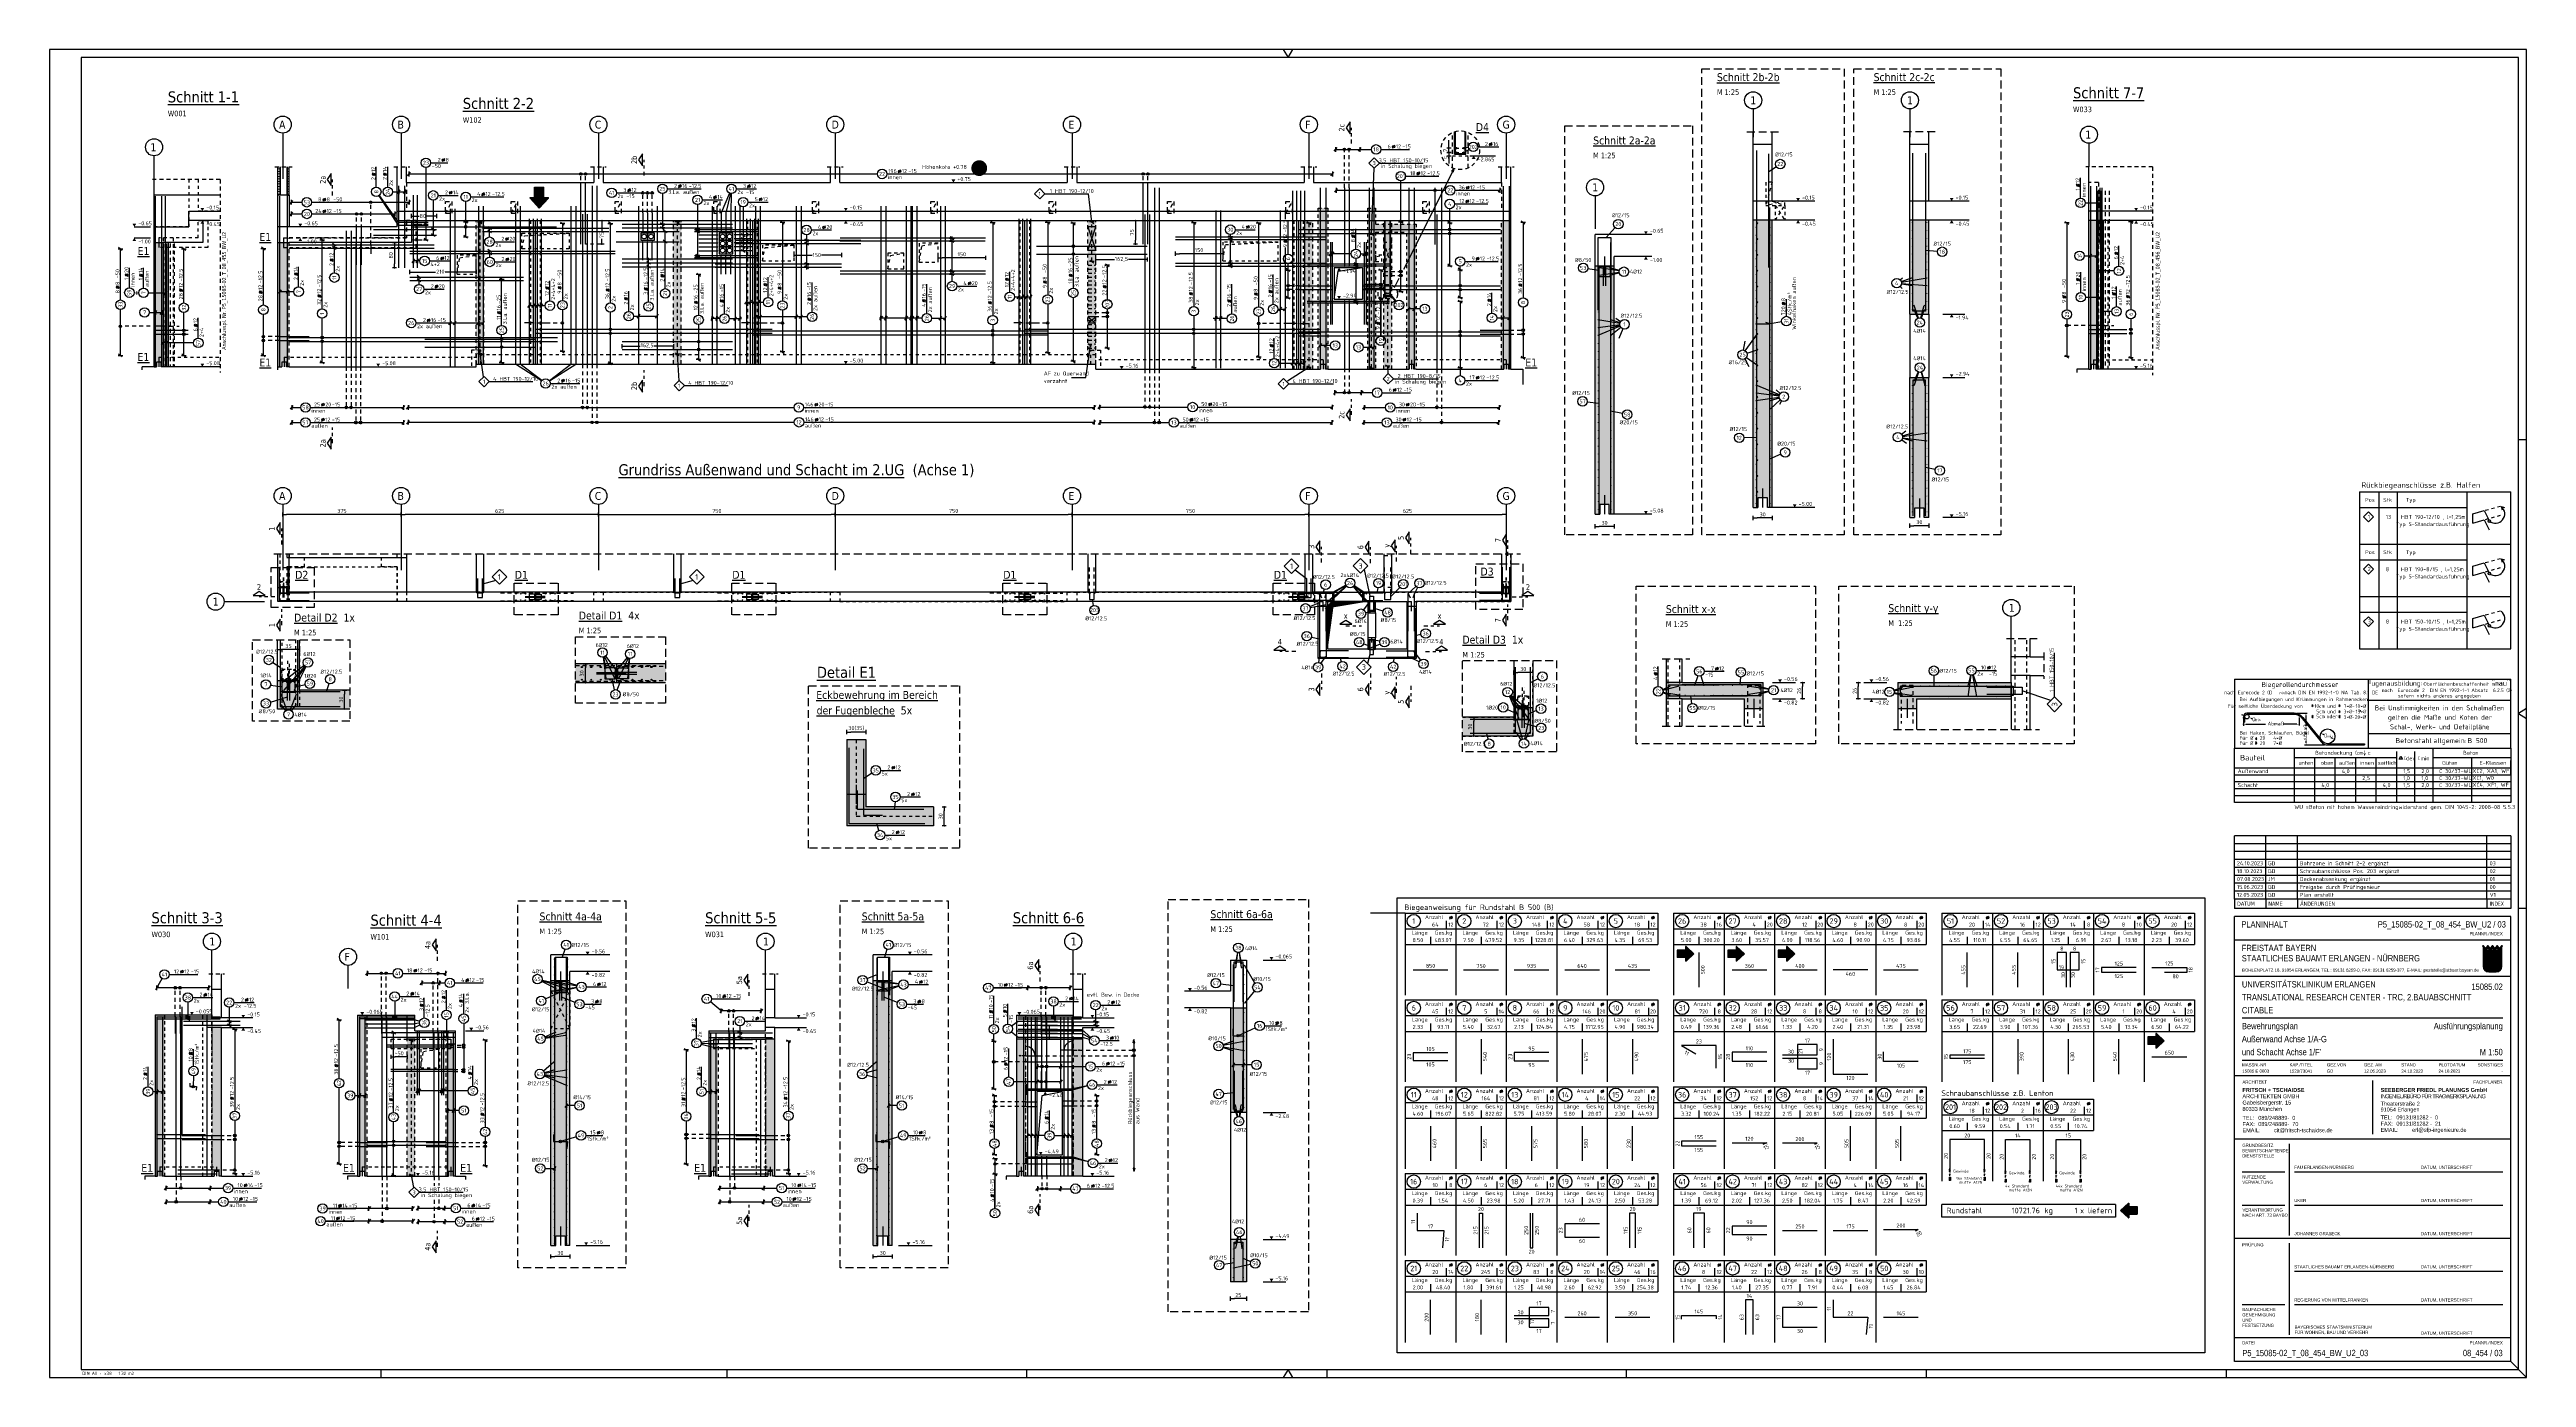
# Model space of a CAD drawing. Extents: x -30 to 112, y -12 to 52.
# Drawn here: x 0 to 78.5, y 0 to 42 of the extents above; entities that cross this region are included whole.
import ezdxf
from ezdxf.enums import TextEntityAlignment as Align

# ---------------------------------------------------------------- set-up
doc = ezdxf.new("R2010")
doc.units = 0
doc.header["$LTSCALE"] = 0.5
for name, pattern in [('AUSGEZOGEN', [1000.01, 1000, 0.01]), ('DASHDOTSMALL', [1.05, 0.5, -0.25, 0.05, -0.25]), ('DASHED', [0.75, 0.5, -0.25]), ('DOT', [0.175, 0.05, -0.125]), ('GESTRICHELT', [0.75, 0.5, -0.25]), ('GETRENNT2', [0.625, 0.25, -0.125, 0, -0.125, 0, -0.125]), ('HIDDEN', [0.375, 0.25, -0.125]), ('HIDDEN2', [0.187, 0.125, -0.062]), ('HIDDEN4', [0.12, 0.02, -0.1]), ('PUNKT', [0.175, 0.05, -0.125]), ('STRICHLINIE', [0.75, 0.5, -0.25]), ('STRICHPUNKT2', [0.55, 0.25, -0.125, 0.05, -0.125]), ('VERDECKT', [0.375, 0.25, -0.125])]:
    doc.linetypes.add(name, pattern=pattern)
for name, color, linetype in [('1.UG', 7, 'Continuous'), ('40 A Plankopf Text F+T', 7, 'Continuous'), ('ACHSEN', 7, 'Continuous'), ('AFB', 7, 'Continuous'), ('AFU', 7, 'Continuous'), ('BET-ANS', 7, 'Continuous'), ('BETON', 7, 'Continuous'), ('Brüstung 1.UG', 7, 'Continuous'), ('DETAIL', 7, 'Continuous'), ('DRUEBER', 7, 'Continuous'), ('Fugenband', 7, 'Continuous'), ('grau_dunkel', 7, 'Continuous'), ('grau_hell', 7, 'Continuous'), ('grau_mittel', 7, 'Continuous'), ('HBT', 7, 'Continuous'), ('HILFE', 7, 'Continuous'), ('index', 7, 'Continuous'), ('koten', 7, 'Continuous'), ('LENTON', 7, 'Continuous'), ('MASSE', 7, 'Continuous'), ('OBJEKT', 7, 'Continuous'), ('RAHMEN', 7, 'Continuous'), ('RND', 7, 'Continuous'), ('RND-1', 7, 'Continuous'), ('RND_BILD', 7, 'Continuous'), ('SCHATTEN', 15, 'Continuous'), ('SCHNITTE', 7, 'Continuous'), ('SFP_Achsen', 7, 'Continuous'), ('STAHL', 7, 'Continuous'), ('STEMPEL', 7, 'Continuous'), ('TEXT', 7, 'Continuous'), ('VERDECKT', 7, 'Continuous'), ('WBZ', 7, 'Continuous')]:
    doc.layers.add(name, color=color, linetype=linetype)
doc.layers.add('NOPLOT', color=7, linetype='Continuous', plot=False)
doc.layers.add('zila_01_rb_02_stb-fertig_05_schraff', color=144, linetype='Continuous', lineweight=9)
doc.styles.add('ERSTELLTER_STIL_3', font='arial.ttf')
doc.styles.add('ERSTELLTER_STIL_4', font='arialbd.ttf')
doc.styles.add('helv', font='tahoma.ttf')
doc.styles.add('liste', font='isocp-e.shx')
doc.styles.add('plankopf_ArialN', font='ARIALN.TTF')
doc.styles.add('txt', font='isocp.shx')
doc.linetypes.add('AFU_50K', pattern='A,0.15,["/",Standard,S=0.2,R=0,X=-0.01,Y=-0.1],0.07,["/",Standard,S=0.2,R=0,X=-0.01,Y=-0.1],0.15', length=0.37)
doc.linetypes.add('AFU_50L', pattern='A,0.75,["/",Standard,S=0.2,R=0,X=-0.01,Y=-0.1],0.07,["/",Standard,S=0.2,R=0,X=-0.01,Y=-0.1],0.75', length=1.57)
doc.linetypes.add('AFU_50M', pattern='A,0.45,["/",Standard,S=0.2,R=0,X=-0.01,Y=-0.1],0.07,["/",Standard,S=0.2,R=0,X=-0.01,Y=-0.1],0.45', length=0.97)
doc.dimstyles.new('DOT_I', dxfattribs={"dimscale": 0.5, "dimtxt": 0.25, "dimasz": 0.25, "dimexe": 0.1, "dimexo": 0.3, "dimgap": 0.1, "dimtad": 1, "dimdec": 3, "dimzin": 3, "dimtxsty": 'txt', "dimblk": 'DOT', "dimblk1": 'DOT', "dimblk2": 'DOT', "dimsah": 1, "dimcen": 0.1, "dimse1": 1, "dimse2": 1, "dimazin": 0, "dimtfac": 1, "dimtdec": 4, "dimtix": 1, "dimtmove": 2, "dimatfit": 3, "dimfxl": 0, "dimtvp": 1, "dimtolj": 1, "dimtzin": 0, "dimarcsym": 0})
pattern_1 = [(0, (-322.07857, -163.97815), (8e-17, 0.254), [])]

# ---------------------------------------------------------------- blocks, each defined once
blk = doc.blocks.new('Bundeslandwappen')
at = {"lineweight": 9, "true_color": 0xffffff}
for points in [[(-5.8, 16.5), (-6, 16.5), (-6, 16.3), (-5.8, 16.3)], [(-2.8, 16.5), (-3, 16.5), (-3, 16.3), (-2.8, 16.3)], [(0.1, 16.5), (-0.1, 16.5), (-0.1, 16.3), (0.1, 16.3)], [(3, 16.5), (2.8, 16.5), (2.8, 16.3), (3, 16.3)], [(6, 16.5), (5.8, 16.5), (5.8, 16.3), (6, 16.3)], [(-5.1, 15.7), (-5.3, 15.7), (-5.3, 15.5), (-5.1, 15.5)], [(-3.5, 15.7), (-3.7, 15.7), (-3.7, 15.5), (-3.5, 15.5)], [(-2.2, 15.7), (-2.4, 15.7), (-2.4, 15.5), (-2.2, 15.5)], [(-0.6, 15.7), (-0.8, 15.7), (-0.8, 15.5), (-0.6, 15.5)], [(0.8, 15.7), (0.6, 15.7), (0.6, 15.5), (0.8, 15.5)], [(2.4, 15.7), (2.2, 15.7), (2.2, 15.5), (2.4, 15.5)], [(3.7, 15.7), (3.5, 15.7), (3.5, 15.5), (3.7, 15.5)], [(5.3, 15.7), (5.1, 15.7), (5.1, 15.5), (5.3, 15.5)]]:
    blk.add_hatch(color=7, dxfattribs=at).paths.add_polyline_path(points)
at = {"true_color": 0xffffff}
for points in [[(-5.3, 12.6), (-5.7, 12.6), (-5.7, 12.2), (-5.1, 12)], [(-3.6, 8.4), (-5.7, 9.2), (-5.7, 6.2), (-2.1, 4.9)], [(-5.7, 6.1), (-5.7, 3.7, 0.041392), (-5.7, 3.1), (-4.2, 2.6)], [(-1.4, 10.7), (-5.1, 12), (-3.6, 8.4), (0.1, 7.1)], [(-0.6, 1.3), (-4.2, 2.6), (-3.3, 0.4, 0.073774), (-2.3, 0.3), (-0.1, 0.3)], [(0.9, 12.6), (-2.2, 12.6), (-1.4, 10.7), (2.2, 9.4)], [(1.6, 3.6), (-2.1, 4.9), (-0.6, 1.3), (2.4, 0.3, 0.043654), (2.9, 0.4)], [(3.7, 5.8), (0.1, 7.1), (1.6, 3.6), (5.2, 2.3)], [(4, 12.6), (1.7, 12.6), (4.4, 11.6)], [(5.7, 8.1), (2.2, 9.4), (3.7, 5.8), (5.7, 5.1)], [(5.7, 11.2), (4.4, 11.6), (5.7, 8.5)]]:
    blk.add_hatch(color=7, dxfattribs=at).paths.add_polyline_path(points)
at = {"lineweight": 9}
h = blk.add_hatch(dxfattribs=at)
h.set_pattern_fill('ANSI31', color=256, scale=0.08, angle=315, style=0)
h.set_pattern_definition(pattern_1)
h.paths.add_polyline_path([(-5.1, 12), (-5.7, 12.2), (-5.7, 9.2), (-3.6, 8.4)])
h = blk.add_hatch(dxfattribs=at)
h.set_pattern_fill('ANSI31', color=256, scale=0.08, angle=315, style=0)
h.set_pattern_definition(pattern_1)
h.paths.add_polyline_path([(-2.1, 4.9), (-5.7, 6.2), (-5.7, 6.1), (-4.2, 2.6), (-0.6, 1.3)])
h = blk.add_hatch(dxfattribs=at)
h.set_pattern_fill('ANSI31', color=256, scale=0.08, angle=315, style=0)
h.set_pattern_definition(pattern_1)
h.paths.add_polyline_path([(-4.2, 2.6), (-5.7, 3.1, 0.285055), (-3.3, 0.4)])
h = blk.add_hatch(dxfattribs=at)
h.set_pattern_fill('ANSI31', color=256, scale=0.08, angle=315, style=0)
h.set_pattern_definition(pattern_1)
h.paths.add_polyline_path([(-2.2, 12.6), (-5.3, 12.6), (-5.1, 12), (-1.4, 10.7)])
h = blk.add_hatch(dxfattribs=at)
h.set_pattern_fill('ANSI31', color=256, scale=0.08, angle=315, style=0)
h.set_pattern_definition(pattern_1)
h.paths.add_polyline_path([(0.1, 7.1), (-3.6, 8.4), (-2.1, 4.9), (1.6, 3.6)])
h = blk.add_hatch(dxfattribs=at)
h.set_pattern_fill('ANSI31', color=256, scale=0.08, angle=315, style=0)
h.set_pattern_definition(pattern_1)
h.paths.add_polyline_path([(2.2, 9.4), (-1.4, 10.7), (0.1, 7.1), (3.7, 5.8)])
h = blk.add_hatch(dxfattribs=at)
h.set_pattern_fill('ANSI31', color=256, scale=0.08, angle=315, style=0)
h.set_pattern_definition(pattern_1)
h.paths.add_polyline_path([(-0.6, 1.3), (-0.1, 0.3), (2.3, 0.3, 0.004354), (2.4, 0.3)])
h = blk.add_hatch(dxfattribs=at)
h.set_pattern_fill('ANSI31', color=256, scale=0.08, angle=315, style=0)
h.set_pattern_definition(pattern_1)
h.paths.add_polyline_path([(4.4, 11.6), (1.7, 12.6), (0.9, 12.6), (2.2, 9.4), (5.7, 8.1), (5.7, 8.5)])
h = blk.add_hatch(dxfattribs=at)
h.set_pattern_fill('ANSI31', color=256, scale=0.08, angle=315, style=0)
h.set_pattern_definition(pattern_1)
h.paths.add_polyline_path([(5.3, 2.1), (5.2, 2.3), (1.6, 3.6), (2.9, 0.4, 0.22704)])
h = blk.add_hatch(dxfattribs=at)
h.set_pattern_fill('ANSI31', color=256, scale=0.08, angle=315, style=0)
h.set_pattern_definition(pattern_1)
h.paths.add_polyline_path([(5.7, 5.1), (3.7, 5.8), (5.2, 2.3), (5.4, 2.2, 0.111178), (5.7, 3.7)])
h = blk.add_hatch(dxfattribs=at)
h.set_pattern_fill('ANSI31', color=256, scale=0.08, angle=315, style=0)
h.set_pattern_definition(pattern_1)
h.paths.add_polyline_path([(5.7, 12.6), (4, 12.6), (4.4, 11.6), (5.7, 11.2)])
for p, q in [((-6, 16.1), (-6, 3.7)), ((-5.6, 16.6), (-5.6, 16.7)), ((-3.2, 16.6), (-3.2, 16.7)), ((-2.7, 16.6), (-2.7, 16.7)), ((-0.3, 16.6), (-0.2, 16.7)), ((0.3, 16.6), (0.2, 16.7)), ((2.7, 16.6), (2.7, 16.7)), ((3.2, 16.6), (3.2, 16.7)), ((5.6, 16.6), (5.6, 16.7)), ((6, 3.7), (6, 16.1)), ((-6, 13.3), (6, 13.3)), ((-6, 12.9), (6, 12.9)), ((-5.7, 12.6), (-5.7, 3.7)), ((-5.7, 12.6), (5.7, 12.6)), ((-5.7, 12.2), (5.7, 8.1)), ((-5.7, 9.2), (5.7, 5.1)), ((-5.7, 6.2), (5.4, 2.2)), ((-5.7, 6.1), (-3.3, 0.4)), ((-5.7, 3.1), (2.4, 0.3)), ((-5.6, 15), (-5.6, 15.2)), ((-5.3, 15.2), (-5.3, 15)), ((-4.7, 14.5), (-5.3, 14.5)), ((-5.3, 12.6), (-0.1, 0.3)), ((-4.1, 14.5), (-3.5, 14.5)), ((-3.5, 15.2), (-3.5, 15)), ((-3.4, 13.9), (-2.9, 14.2)), ((-2.9, 13.6), (-3.4, 13.9)), ((-3.2, 15), (-3.2, 15.2)), ((-2.9, 15.6), (-2.9, 14.5)), ((-2.9, 14.2), (-2.5, 13.9)), ((-2.5, 13.9), (-2.9, 13.6)), ((-2.7, 15), (-2.7, 15.2)), ((-2.4, 15.2), (-2.4, 15)), ((-1.7, 14.5), (-2.3, 14.5)), ((-2.3, 0.3), (2.3, 0.3)), ((-2.3, 0), (2.3, 0)), ((-2.2, 12.6), (2.9, 0.4)), ((-1.2, 14.5), (-0.6, 14.5)), ((-0.5, 15.2), (-0.5, 15)), ((0, 14.2), (-0.4, 13.9)), ((-0.4, 13.9), (0, 13.6)), ((-0.2, 15), (-0.2, 15.2)), ((0, 15.6), (0, 14.5)), ((0.4, 13.9), (0, 14.2)), ((0, 13.6), (0.4, 13.9)), ((0.2, 15), (0.2, 15.2)), ((0.5, 15.2), (0.5, 15)), ((1.2, 14.5), (0.6, 14.5)), ((0.9, 12.6), (5.3, 2.1)), ((1.7, 14.5), (2.3, 14.5)), ((1.7, 12.6), (5.7, 11.2)), ((2.4, 15.2), (2.4, 15)), ((2.9, 14.2), (2.5, 13.9)), ((2.5, 13.9), (2.9, 13.6)), ((2.7, 15), (2.7, 15.2)), ((2.9, 15.6), (2.9, 14.5)), ((3.4, 13.9), (2.9, 14.2)), ((2.9, 13.6), (3.4, 13.9)), ((3.2, 15), (3.2, 15.2)), ((3.5, 15.2), (3.5, 15)), ((4.1, 14.5), (3.5, 14.5)), ((4, 12.6), (5.7, 8.5)), ((4.7, 14.5), (5.3, 14.5)), ((5.3, 15.2), (5.3, 15)), ((5.6, 15), (5.6, 15.2)), ((5.7, 3.7), (5.7, 12.6))]:
    blk.add_line(p, q, dxfattribs=at)
for points in [[(-5.8, 16.3), (-6, 16.3), (-6, 16.5), (-5.8, 16.5)], [(-2.8, 16.3), (-3, 16.3), (-3, 16.5), (-2.8, 16.5)], [(0.1, 16.3), (-0.1, 16.3), (-0.1, 16.5), (0.1, 16.5)], [(3, 16.3), (2.8, 16.3), (2.8, 16.5), (3, 16.5)], [(5.8, 16.3), (6, 16.3), (6, 16.5), (5.8, 16.5)], [(-5.1, 15.5), (-5.3, 15.5), (-5.3, 15.7), (-5.1, 15.7)], [(-4.1, 13.7), (-4.8, 13.7), (-4.8, 14.1), (-4.1, 14.1)], [(-3.7, 15.5), (-3.5, 15.5), (-3.5, 15.7), (-3.7, 15.7)], [(-2.2, 15.5), (-2.4, 15.5), (-2.4, 15.7), (-2.2, 15.7)], [(-1.8, 13.7), (-1, 13.7), (-1, 14.1), (-1.8, 14.1)], [(-0.8, 15.5), (-0.6, 15.5), (-0.6, 15.7), (-0.8, 15.7)], [(0.8, 15.5), (0.6, 15.5), (0.6, 15.7), (0.8, 15.7)], [(1.8, 13.7), (1, 13.7), (1, 14.1), (1.8, 14.1)], [(2.2, 15.5), (2.4, 15.5), (2.4, 15.7), (2.2, 15.7)], [(3.7, 15.5), (3.5, 15.5), (3.5, 15.7), (3.7, 15.7)], [(4.1, 13.7), (4.8, 13.7), (4.8, 14.1), (4.1, 14.1)], [(5.1, 15.5), (5.3, 15.5), (5.3, 15.7), (5.1, 15.7)]]:
    blk.add_lwpolyline(points, close=True, dxfattribs=at)
for centre in [(-5.3, 13.9), (-3.7, 13.9), (-2.2, 13.9), (-0.7, 13.9), (0.7, 13.9), (2.2, 13.9), (3.7, 13.9), (5.3, 13.9)]:
    blk.add_circle(centre, 0.123, dxfattribs=at)
for centre, radius, start, end in [((-5.9, 16.5), 0.362, 44.6681, 253.1183), ((-5.7, 16.7), 0.05, 6.6615, 44.6681), ((-5.6, 16.6), 0.05, 186.6615, 265.6209), ((-5.6, 16.3), 0.281, 346.0232, 85.6209), ((-5.4, 16), 0.179, 74.7883, 15.1356), ((-5.4, 16.2), 0.05, 254.7883, 346.0232), ((-5.2, 16), 0.05, 93.0633, 195.1356), ((-5.2, 15.9), 0.224, 350.9542, 93.0633), ((-5, 15.5), 0.249, 262.9467, 77.8855), ((-4.9, 15.8), 0.05, 170.9542, 257.8855), ((-3.8, 15.5), 0.249, 102.1145, 277.0533), ((-3.9, 15.8), 0.05, 282.1145, 9.0458), ((-3.6, 15.9), 0.224, 86.9367, 189.0458), ((-3.4, 16), 0.179, 164.8644, 105.2117), ((-3.6, 16), 0.05, 344.8644, 86.9367), ((-3.2, 16.3), 0.281, 94.3791, 193.9768), ((-3.4, 16.2), 0.05, 193.9768, 285.2117), ((-2.9, 16.6), 0.264, 24.0166, 155.3409), ((-3.1, 16.7), 0.05, 155.2288, 173.3385), ((-3.2, 16.6), 0.05, 274.3791, 353.3385), ((-2.7, 16.7), 0.05, 6.6615, 24.0166), ((-2.6, 16.6), 0.05, 186.6615, 265.6209), ((-2.5, 16), 0.179, 74.7883, 15.1356), ((-2.7, 16.3), 0.281, 346.0232, 85.6209), ((-2.4, 16.2), 0.05, 254.7883, 346.0232), ((-2.3, 15.9), 0.224, 350.9542, 93.0633), ((-2.3, 16), 0.05, 93.0633, 195.1356), ((-2.1, 15.5), 0.249, 262.9467, 77.8855), ((-2, 15.8), 0.05, 170.9542, 257.8855), ((-0.9, 15.5), 0.249, 102.1145, 277.0533), ((-0.7, 15.9), 0.224, 86.9367, 189.0458), ((-0.9, 15.8), 0.05, 282.1145, 9.0458), ((-0.7, 16), 0.05, 344.8644, 86.9367), ((-0.3, 16.3), 0.281, 94.3791, 193.9768), ((-0.4, 16), 0.179, 164.8644, 105.2117), ((-0.5, 16.2), 0.05, 193.9768, 285.2117), ((-0.3, 16.6), 0.05, 274.3791, 353.3385), ((0, 16.6), 0.264, 24.0166, 155.3409), ((-0.2, 16.7), 0.05, 155.2288, 173.3385), ((0.2, 16.7), 0.05, 6.6615, 24.0166), ((0.3, 16.6), 0.05, 186.6615, 265.6209), ((0.3, 16.3), 0.281, 346.0232, 85.6209), ((0.4, 16), 0.179, 74.7883, 15.1356), ((0.5, 16.2), 0.05, 254.7883, 346.0232), ((0.7, 16), 0.05, 93.0633, 195.1356), ((0.7, 15.9), 0.224, 350.9542, 93.0633), ((0.9, 15.5), 0.249, 262.9467, 77.8855), ((0.9, 15.8), 0.05, 170.9542, 257.8855), ((2.1, 15.5), 0.249, 102.1145, 277.0533), ((2.3, 15.9), 0.224, 86.9367, 189.0458), ((2, 15.8), 0.05, 282.1145, 9.0458), ((2.5, 16), 0.179, 164.8644, 105.2117), ((2.3, 16), 0.05, 344.8644, 86.9367), ((2.7, 16.3), 0.281, 94.3791, 193.9768), ((2.4, 16.2), 0.05, 193.9768, 285.2117), ((2.6, 16.6), 0.05, 274.3791, 353.3385), ((2.9, 16.6), 0.264, 24.0166, 155.3409), ((2.7, 16.7), 0.05, 155.2288, 173.3385), ((3.1, 16.7), 0.05, 6.6615, 24.0166), ((3.2, 16.6), 0.05, 186.6615, 265.6209), ((3.2, 16.3), 0.281, 346.0232, 85.6209), ((3.4, 16), 0.179, 74.7883, 15.1356), ((3.4, 16.2), 0.05, 254.7883, 346.0232), ((3.6, 16), 0.05, 93.0633, 195.1356), ((3.6, 15.9), 0.224, 350.9542, 93.0633), ((3.8, 15.5), 0.249, 262.9467, 77.8855), ((3.9, 15.8), 0.05, 170.9542, 257.8855), ((5, 15.5), 0.249, 102.1145, 277.0533), ((4.9, 15.8), 0.05, 282.1145, 9.0458), ((5.2, 15.9), 0.224, 86.9367, 189.0458), ((5.4, 16), 0.179, 164.8644, 105.2117), ((5.2, 16), 0.05, 344.8644, 86.9367), ((5.6, 16.3), 0.281, 94.3791, 193.9768), ((5.4, 16.2), 0.05, 193.9768, 285.2117), ((5.9, 16.5), 0.362, 286.8817, 135.3319), ((5.7, 16.7), 0.05, 135.3319, 173.3385), ((5.6, 16.6), 0.05, 274.3791, 353.3385), ((-2.3, 3.7), 3.7, 180, 270), ((-2.3, 3.7), 3.4, 180, 270), ((-5.5, 15.2), 0.157, 3.2756, 179.5521), ((-5.2, 15), 0.453, 182.8328, 261.3043), ((-5.3, 15.2), 0.191, 249.6358, 3.0857), ((-5, 15.2), 0.05, 82.9467, 183.0857), ((-4.6, 14.9), 0.224, 71.4, 0), ((-4.7, 14.9), 0.312, 275.9649, 353.9773), ((-4.4, 15.2), 0.208, 317.0775, 222.9225), ((-4.2, 14.9), 0.224, 180, 108.6), ((-4.1, 14.9), 0.312, 186.0227, 264.0351), ((-3.8, 15.2), 0.05, 356.9143, 97.0533), ((-3.5, 15.2), 0.191, 176.9143, 290.3642), ((-3.3, 15.2), 0.157, 0.4479, 176.7244), ((-3.6, 15), 0.453, 278.6957, 357.1672), ((-2.6, 15.2), 0.157, 3.2756, 179.5521), ((-2.3, 15), 0.453, 182.8328, 261.3043), ((-2.3, 15.2), 0.191, 249.6358, 3.0857), ((-2.1, 15.2), 0.05, 82.9467, 183.0857), ((-1.7, 14.9), 0.224, 71.4, 0), ((-1.5, 15.2), 0.208, 317.0775, 222.9225), ((-1.8, 14.9), 0.312, 275.9649, 353.9773), ((-1.2, 14.9), 0.224, 180, 108.6), ((-1.2, 14.9), 0.312, 186.0227, 264.0351), ((-0.8, 15.2), 0.05, 356.9143, 97.0533), ((-0.6, 15.2), 0.191, 176.9143, 290.3642), ((-0.7, 15), 0.453, 278.6957, 357.1672), ((-0.4, 15.2), 0.157, 0.4479, 176.7244), ((0.4, 15.2), 0.157, 3.2756, 179.5521), ((0.7, 15), 0.453, 182.8328, 261.3043), ((0.6, 15.2), 0.191, 249.6358, 3.0857), ((0.8, 15.2), 0.05, 82.9467, 183.0857), ((1.2, 14.9), 0.224, 71.4, 0), ((1.2, 14.9), 0.312, 275.9649, 353.9773), ((1.5, 15.2), 0.208, 317.0775, 222.9225), ((1.7, 14.9), 0.224, 180, 108.6), ((1.8, 14.9), 0.312, 186.0227, 264.0351), ((2.1, 15.2), 0.05, 356.9143, 97.0533), ((2.3, 15.2), 0.191, 176.9143, 290.3642), ((2.3, 15), 0.453, 278.6957, 357.1672), ((2.3, 3.7), 3.7, 270, 0), ((2.3, 3.7), 3.4, 270, 0), ((2.6, 15.2), 0.157, 0.4479, 176.7244), ((3.3, 15.2), 0.157, 3.2756, 179.5521), ((3.6, 15), 0.453, 182.8328, 261.3043), ((3.5, 15.2), 0.191, 249.6358, 3.0857), ((3.8, 15.2), 0.05, 82.9467, 183.0857), ((4.2, 14.9), 0.224, 71.4, 0), ((4.1, 14.9), 0.312, 275.9649, 353.9773), ((4.4, 15.2), 0.208, 317.0775, 222.9225), ((4.6, 14.9), 0.224, 180, 108.6), ((4.7, 14.9), 0.312, 186.0227, 264.0351), ((5, 15.2), 0.05, 356.9143, 97.0533), ((5.3, 15.2), 0.191, 176.9143, 290.3642), ((5.5, 15.2), 0.157, 0.4479, 176.7244), ((5.2, 15), 0.453, 278.6957, 357.1672)]:
    blk.add_arc(centre, radius, start, end, dxfattribs=at)
blk = doc.blocks.new('Plankopf_PU')
for p, q in [((-18.5, 25.4), (-18.5, 27.7)), ((-1, 27.7), (-18.5, 27.7)), ((-1, 27.7), (-18.5, 27.7)), ((-1, 25.4), (-1, 27.7)), ((-1, 25.4), (-18.5, 25.4)), ((-1, 25.4), (-18.5, 25.4)), ((-18.5, 19.1), (-18.5, 25.4)), ((-1, 19.1), (-1, 25.4)), ((-1.5, 22.75), (-18, 22.75)), ((-18.5, 15.1), (-18.5, 19.1)), ((-1, 19.1), (-18.5, 19.1)), ((-18, 20.1), (-1.5, 20.1)), ((-1, 15.1), (-1, 19.1)), ((-9.75, 18.8), (-9.75, 15.4)), ((-1, 15.1), (-18.5, 15.1)), ((-1, 15.1), (-18.5, 15.1)), ((-18.5, 8.8), (-18.5, 15.1)), ((-15, 9), (-15, 14.8)), ((-1, 8.8), (-1, 15.1)), ((-15.3, 13), (-18, 13)), ((-1.5, 13), (-14.7, 13)), ((-15.3, 10.9), (-18, 10.9)), ((-1.5, 10.9), (-14.7, 10.9)), ((-18.5, 2.5), (-18.5, 8.8)), ((-1, 8.8), (-18.5, 8.8)), ((-15, 2.7), (-15, 8.5)), ((-1, 2.5), (-1, 8.8)), ((-1.5, 6.7), (-14.7, 6.7)), ((-15.3, 4.6), (-18, 4.6)), ((-1.5, 4.6), (-14.7, 4.6)), ((-1, 2.5), (-18.5, 2.5)), ((-18.5, 1), (-18.5, 2.5)), ((-1, 2.5), (-18.5, 2.5)), ((-1, 1), (-1, 2.5)), ((-1, 1), (-18.5, 1))]:
    blk.add_line(p, q)
at = {"xscale": 0.1, "yscale": 0.1, "zscale": 0.1}
blk.add_blockref('Bundeslandwappen', (-2.15, 25.67), dxfattribs=at)
at = {"linetype": 'AUSGEZOGEN', "lineweight": 35, "style": 'plankopf_ArialN'}
blk.add_text('STAATLICHES BAUAMT ERLANGEN - NÜRNBERG', height=0.4, dxfattribs=at).set_placement((-18.03, 26.55), align=Align.MIDDLE_LEFT)
for s, height, p in [('FREISTAAT BAYERN', 0.4, (-18.03, 27.4)), ('PRÜFUNG', 0.2, (-18.01, 8.5))]:
    blk.add_text(s, height=height, dxfattribs=at).set_placement(p, align=Align.TOP_LEFT)
at = {"style": 'plankopf_ArialN'}
for s, p in [('BOHLENPLATZ 18, 91054 ERLANGEN, TEL.: 09131 6259-0, FAX: 09131 6259-377, E-MAIL: poststelle@stbaer.bayern.de', (-18.01, 25.7)), ('MASSN.-NR', (-18.01, 19.7)), ('KAP./TITEL', (-15.01, 19.7)), ('GEZ.VON', (-12.64, 19.7)), ('GEZ. AM', (-10.29, 19.7)), ('STAND', (-7.93, 19.7)), ('PLOTDATUM', (-5.57, 19.7)), ('FAU ERLANGEN-NÜRNBERG', (-14.71, 13.21)), ('DATUM, UNTERSCHRIFT', (-6.69, 13.21)), ('UKER', (-14.71, 11.11)), ('DATUM, UNTERSCHRIFT', (-6.68, 11.11)), ('JOHANNES GRASECK', (-14.7, 9.01)), ('DATUM, UNTERSCHRIFT', (-6.68, 9.01)), ('STAATLICHES BAUAMT ERLANGEN-NÜRNBERG', (-14.71, 6.91)), ('DATUM, UNTERSCHRIFT', (-6.69, 6.91)), ('REGIERUNG VON MITTELFRANKEN', (-14.71, 4.81)), ('DATUM, UNTERSCHRIFT', (-6.68, 4.81)), ('DATEI', (-18, 2.1)), ('DATUM, UNTERSCHRIFT', (-6.68, 2.71))]:
    blk.add_text(s, height=0.2, dxfattribs=at).set_placement(p)
for s, p in [('SONSTIGES', (-1.49, 19.7)), ('PLANNR./INDEX', (-1.5, 2.1))]:
    blk.add_text(s, height=0.2, dxfattribs=at).set_placement(p, align=Align.RIGHT)
at = {"linetype": 'AUSGEZOGEN', "lineweight": 35, "style": 'plankopf_ArialN'}
blk.add_text('ARCHITEKT', height=0.2, dxfattribs=at).set_placement((-17.99, 18.61))
blk.add_text('FACHPLANER', height=0.2, dxfattribs=at).set_placement((-1.52, 18.61), align=Align.RIGHT)
at = {"insert": (-5.57, 19.3), "char_height": 0.2, "attachment_point": 7, "style": 'plankopf_ArialN'}
blk.add_mtext('24.10.2023', dxfattribs=at)
at = {"char_height": 0.2, "attachment_point": 1, "style": 'plankopf_ArialN'}
for s, insert, width in [('GRUNDBESITZ\\PBEWIRTSCHAFTENDE DIENSTSTELLE', (-18, 14.8), 2.5), ('NUTZENDE^JVERWALTUNG', (-18, 12.8), 2.6984), ('VERANTWORTUNG  NACH ART. 73 BAYBO', (-17.99, 10.71), 2.6877), ('BAUFACHLICHE GENEHMIGUNG UND FESTSETZUNG', (-18, 4.4), 2.2311), ('BAYERISCHES STAATSMINISTERIUM ^JFÜR WOHNEN, BAU UND VERKEHR', (-14.69, 3.29), 9.2941)]:
    blk.add_mtext(s, dxfattribs=dict(at, insert=insert, width=width))
at = {"style": 'plankopf_ArialN'}
for tag, p in [('PROJEKTBEZEICHNUNGZ1', (-18.03, 24.58)), ('PROJEKTBEZEICHNUNGZ2', (-18.03, 23.76)), ('PROJEKTBEZEICHNUNGZ3', (-18.03, 22.94))]:
    blk.add_attdef(tag, text='', height=0.4, dxfattribs=at).set_placement(p, align=Align.BOTTOM_LEFT)
for tag, p in [('GEB.-NR', (-1.5, 24.95)), ('0.000X', (-1.51, 1.75))]:
    blk.add_attdef(tag, text='', height=0.4, dxfattribs=at).set_placement(p, align=Align.TOP_RIGHT)
for tag, p, height in [('PLANINHALTZ1', (-18.03, 22.06), 0.4), ('PLANINHALTZ2', (-18.03, 21.23), 0.4), ('PLANINHALTZ3', (-18.03, 20.41), 0.4), ('MASSN.-NR', (-18.01, 19.3), 0.2), ('KAPITEL/TITEL', (-15.01, 19.3), 0.2), ('GEZ_VON', (-12.64, 19.3), 0.2), ('GEZ_AM', (-10.29, 19.3), 0.2), ('STAND', (-7.93, 19.3), 0.2)]:
    blk.add_attdef(tag, p, '', height=height, dxfattribs=at)
for tag, height, p in [('PLANUNGSPHASE', 0.4, (-1.5, 22.06)), ('PROJEKTKATEGORIE', 0.4, (-1.5, 21.23)), ('MAßSTAB', 0.4, (-1.5, 20.41)), ('SONSTIGES', 0.2, (-1.5, 19.3))]:
    blk.add_attdef(tag, text='', height=height, dxfattribs=at).set_placement(p, align=Align.RIGHT)
at = {"layer": '40 A Plankopf Text F+T', "color": 7, "linetype": 'Continuous', "lineweight": 13, "char_height": 0.25, "attachment_point": 7}
for s, insert, style in [('\\A1;ARCHITEKTEN GMBH', (-17.99, 17.68), 'ERSTELLTER_STIL_3'), ('\\A1;Gabelsbergerstr. 15', (-17.99, 17.21), 'ERSTELLTER_STIL_3'), ('\\A1;FRITSCH + TSCHAIDSE ', (-17.99, 18.08), 'ERSTELLTER_STIL_4'), ('\\A1;SEEBERGER FRIEDL PLANUNGS GmbH', (-9.24, 18.08), 'ERSTELLTER_STIL_4'), ('\\A1;Theaterstraße 2', (-9.24, 17.21), 'ERSTELLTER_STIL_3'), ('\\A1;{\\T0.8;INGENIEURBÜRO FÜR TRAGWERKSPLANUNG}', (-9.24, 17.68), 'ERSTELLTER_STIL_3'), ('\\A1;80333 München', (-17.99, 16.88), 'ERSTELLTER_STIL_3'), ('\\A1;91054 Erlangen', (-9.24, 16.77), 'ERSTELLTER_STIL_3')]:
    blk.add_mtext(s, dxfattribs=dict(at, insert=insert, style=style))
at = {"layer": '40 A Plankopf Text F+T', "color": 7, "linetype": 'Continuous', "lineweight": 13, "char_height": 0.25, "attachment_point": 7, "line_spacing_factor": 0.945293, "style": 'ERSTELLTER_STIL_3'}
for s, insert in [('\\A1;TEL: ^I089/248889-  0\\PFAX: ^I089/248889-  70\\PEMAIL: ^Icit@fritsch-tschaidse.de', (-17.99, 15.48)), ('\\A1;TEL: ^I09131/81282 -  0\\PFAX: ^I09131/81282 -  21\\PEMAIL: ^Ierl@sfp-ingenieure.de', (-9.24, 15.48))]:
    blk.add_mtext(s, dxfattribs=dict(at, insert=insert))
blk = doc.blocks.new('Plankopf-ER')
at = {"layer": 'RAHMEN', "color": 7, "linetype": 'Continuous'}
for p, q in [((-0.5, 4.6), (-18, 4.6)), ((-18, 4.1), (-18, 4.6)), ((-0.5, 4.1), (-18, 4.1)), ((-18, 3.6), (-18, 4.1)), ((-0.5, 3.6), (-18, 3.6)), ((-18, 3.1), (-18, 3.6)), ((-16, 4.1), (-16, 4.6)), ((-16, 3.6), (-16, 4.1)), ((-16, 3.1), (-16, 3.6)), ((-14, 4.1), (-14, 4.6)), ((-14, 3.6), (-14, 4.1)), ((-14, 3.1), (-14, 3.6)), ((-2, 4.1), (-2, 4.6)), ((-2, 3.6), (-2, 4.1)), ((-2, 3.1), (-2, 3.6)), ((-0.5, 4.6), (-0.5, 4.1)), ((-0.5, 4.1), (-0.5, 3.6)), ((-0.5, 3.6), (-0.5, 3.1)), ((-0.5, 3.1), (-18, 3.1)), ((-18, 2.6), (-18, 3.1)), ((-0.5, 2.6), (-18, 2.6)), ((-18, 2.1), (-18, 2.6)), ((-0.5, 2.1), (-18, 2.1)), ((-18, 1.6), (-18, 2.1)), ((-0.5, 1.6), (-18, 1.6)), ((-18, 1.1), (-18, 1.6)), ((-16, 2.6), (-16, 3.1)), ((-16, 2.1), (-16, 2.6)), ((-16, 1.6), (-16, 2.1)), ((-16, 1.1), (-16, 1.6)), ((-14, 2.6), (-14, 3.1)), ((-14, 2.1), (-14, 2.6)), ((-14, 1.6), (-14, 2.1)), ((-14, 1.1), (-14, 1.6)), ((-2, 2.6), (-2, 3.1)), ((-2, 2.1), (-2, 2.6)), ((-2, 1.6), (-2, 2.1)), ((-2, 1.1), (-2, 1.6)), ((-0.5, 3.1), (-0.5, 2.6)), ((-0.5, 2.6), (-0.5, 2.1)), ((-0.5, 2.1), (-0.5, 1.6)), ((-0.5, 1.6), (-0.5, 1.1)), ((-0.5, 1.1), (-18, 1.1)), ((-18, 0.6), (-18, 1.1)), ((-0.5, 0.6), (-18, 0.6)), ((-18, 0.6), (-18, 0)), ((-0.5, 0), (-18, 0)), ((-16, 0.6), (-16, 1.1)), ((-16, 0.6), (-16, 0)), ((-14, 0.6), (-14, 1.1)), ((-14, 0.6), (-14, 0)), ((-2, 0.6), (-2, 1.1)), ((-2, 0.6), (-2, 0)), ((-0.5, 1.1), (-0.5, 0.6)), ((-0.5, 0.6), (-0.5, 0))]:
    blk.add_line(p, q, dxfattribs=at)
at = {"layer": 'RAHMEN', "color": 7, "linetype": 'Continuous', "style": 'txt'}
for tag, p in [('INDEX-D8', (-17.84, 4.24)), ('INDEX-D7', (-17.84, 3.74)), ('INDEX-D6', (-17.84, 3.24)), ('INDEX-N8', (-15.88, 4.24)), ('INDEX-N7', (-15.88, 3.74)), ('INDEX-N6', (-15.88, 3.24)), ('INDEX-X8', (-13.86, 4.24)), ('INDEX-X7', (-13.86, 3.74)), ('INDEX-X6', (-13.86, 3.24)), ('INDEX8', (-1.83, 4.24)), ('INDEX7', (-1.83, 3.74)), ('INDEX6', (-1.83, 3.24)), ('INDEX-D5', (-17.84, 2.74)), ('INDEX-D4', (-17.84, 2.24)), ('INDEX-D3', (-17.84, 1.74)), ('INDEX-N5', (-15.88, 2.74)), ('INDEX-N4', (-15.88, 2.24)), ('INDEX-N3', (-15.88, 1.74)), ('INDEX-X5', (-13.86, 2.74)), ('INDEX-X4', (-13.86, 2.24)), ('INDEX-X3', (-13.86, 1.74)), ('INDEX5', (-1.83, 2.74)), ('INDEX4', (-1.83, 2.24)), ('INDEX3', (-1.83, 1.74)), ('INDEX-D2', (-17.84, 1.24)), ('INDEX-D1', (-17.84, 0.74)), ('INDEX-N2', (-15.88, 1.24)), ('INDEX-N1', (-15.88, 0.74)), ('INDEX-X2', (-13.86, 1.24)), ('INDEX-X1', (-13.86, 0.74)), ('INDEX2', (-1.83, 1.24)), ('INDEX1', (-1.83, 0.74))]:
    blk.add_attdef(tag, p, '', height=0.25, dxfattribs=at)
at = {"layer": 'STEMPEL', "color": 7, "linetype": 'Continuous', "style": 'helv'}
for s, p in [('DATUM', (-17.83, 0.18)), ('NAME', (-15.85, 0.18)), ('ÄNDERUNGEN', (-13.83, 0.18))]:
    blk.add_text(s, height=0.25, dxfattribs=at).set_placement(p)
at = {"layer": 'STEMPEL', "color": 7, "linetype": 'Continuous', "style": 'helv', "width": 0.8}
blk.add_text('INDEX', height=0.25, dxfattribs=at).set_placement((-1.83, 0.18))
blk = doc.blocks.new('SCHN-2')
at = {"layer": 'SCHNITTE', "color": 6, "linetype": 'Continuous'}
blk.add_lwpolyline([(0.38, 0.09), (0, 0.34), (-0.38, 0.09)], close=True, dxfattribs=at)
at = {"layer": 'SCHNITTE', "color": 1, "linetype": 'DASHDOTSMALL', "style": 'helv'}
blk.add_attdef('SCHN-2', text='', height=0.35, dxfattribs=at).set_placement((0, 0.45), align=Align.CENTER)
blk = doc.blocks.new('okrd_o')
at = {"layer": 'koten', "color": 7, "linetype": 'Continuous'}
blk.add_solid([(-0.12, 0.2), (0.12, 0.2), (0, 0)], dxfattribs=at)
at = {"layer": 'koten', "style": 'txt'}
blk.add_attdef('OKRD', (0.25, 0.1), '', height=0.25, dxfattribs=at)
blk = doc.blocks.new('okrd_u')
at = {"layer": 'koten', "color": 7, "linetype": 'Continuous'}
blk.add_solid([(-0.12, -0.2), (0.12, -0.2), (0, 0)], dxfattribs=at)
at = {"layer": 'koten', "style": 'txt'}
blk.add_attdef('OKRD', (0.25, -0.35), '', height=0.25, dxfattribs=at)
blk = doc.blocks.new('lei_gre')
at = {"layer": 'RND', "color": 7, "linetype": 'Continuous'}
for p, q in [((-0.09, -0.12), (0.09, 0.12)), ((0, 0.15), (0, -0.15))]:
    blk.add_line(p, q, dxfattribs=at)
blk = doc.blocks.new('RND_LEI')
at = {"layer": 'RND', "color": 7, "linetype": 'Continuous'}
blk.add_line((1.02, 0.07), (1.19, 0.27), dxfattribs=at)
for centre, radius in [((0, 0), 0.3), ((1.11, 0.17), 0.075)]:
    blk.add_circle(centre, radius, dxfattribs=at)
at = {"layer": 'RND', "color": 7, "linetype": 'Continuous', "style": 'txt'}
blk.add_attdef('POSL', text='', height=0.25, dxfattribs=at).set_placement((0, 0), align=Align.MIDDLE)
blk.add_attdef('ANZ', text='', height=0.25, dxfattribs=at).set_placement((0.93, 0.06), align=Align.RIGHT)
for tag, p in [('DUM', (1.25, 0.06)), ('ABSTD', (1.67, 0.06)), ('POSTXT', (0.37, -0.33))]:
    blk.add_attdef(tag, p, '', height=0.25, dxfattribs=at)
blk = doc.blocks.new('DOT')
at = {"layer": 'MASSE', "color": 7, "linetype": 'Continuous'}
for p, q in [((0, 0), (-1, 0)), ((0, 0.54), (0, -0.54))]:
    blk.add_line(p, q, dxfattribs=at)
at = {"layer": 'MASSE', "color": 7, "linetype": 'Continuous', "const_width": 0.2}
blk.add_lwpolyline([(-0.1, 0, 1), (0.1, 0, 1)], format="xyb", close=True, dxfattribs=at)
blk = doc.blocks.new('*D17')
at = {"layer": 'Defpoints', "color": 0, "linetype": 'AUSGEZOGEN', "transparency": 16777216}
for p in [(10.926, 35.935), (10.926, 35.135), (10.926, 35.135)]:
    blk.add_point(p, dxfattribs=at)
at = {"layer": 'MASSE', "color": 0, "linetype": 'AUSGEZOGEN', "lineweight": -2, "transparency": 16777216}
blk.add_line((10.926, 35.81), (10.926, 35.26), dxfattribs=at)
at = {"layer": 'MASSE', "color": 0, "linetype": 'AUSGEZOGEN', "lineweight": -2, "transparency": 16777216, "xscale": 0.125, "yscale": 0.125, "zscale": 0.125}
for p, rotation in [((10.926, 35.935), 90), ((10.926, 35.135), 270)]:
    blk.add_blockref('DOT', p, dxfattribs=dict(at, rotation=rotation))
at = {"layer": 'MASSE', "color": 0, "linetype": 'AUSGEZOGEN', "transparency": 16777216, "insert": (10.813, 35.535), "char_height": 0.125, "attachment_point": 5, "rotation": 90, "style": 'txt'}
blk.add_mtext('\\A1;80', dxfattribs=at)
blk = doc.blocks.new('*D18')
at = {"layer": 'Defpoints', "color": 0, "linetype": 'AUSGEZOGEN', "transparency": 16777216}
for p in [(17.496, 36.635), (17.496, 35.885), (17.496, 35.885)]:
    blk.add_point(p, dxfattribs=at)
at = {"layer": 'MASSE', "color": 0, "linetype": 'AUSGEZOGEN', "lineweight": -2, "transparency": 16777216}
for p, q in [((17.496, 36.51), (17.496, 36.3)), ((17.496, 36.01), (17.496, 36.057))]:
    blk.add_line(p, q, dxfattribs=at)
at = {"layer": 'MASSE', "color": 0, "linetype": 'AUSGEZOGEN', "lineweight": -2, "transparency": 16777216, "xscale": 0.125, "yscale": 0.125, "zscale": 0.125}
for p, rotation in [((17.496, 36.635), 90), ((17.496, 35.885), 270)]:
    blk.add_blockref('DOT', p, dxfattribs=dict(at, rotation=rotation))
at = {"layer": 'MASSE', "color": 0, "linetype": 'AUSGEZOGEN', "transparency": 16777216, "insert": (17.49, 36.178), "char_height": 0.125, "attachment_point": 5, "rotation": 90, "style": 'txt'}
blk.add_mtext('\\A1;75', dxfattribs=at)
blk = doc.blocks.new('HBT_LEI')
at = {"layer": 'HBT', "color": 7, "linetype": 'Continuous'}
blk.add_lwpolyline([(-0.33, 0), (0, 0.33), (0.33, 0), (0, -0.33)], close=True, dxfattribs=at)
at = {"layer": 'HBT', "color": 7, "linetype": 'Continuous', "style": 'txt'}
blk.add_attdef('POSH', text='', height=0.25, dxfattribs=at).set_placement((0, -0.13), align=Align.CENTER)
blk.add_attdef('STKH', text='', height=0.25, dxfattribs=at).set_placement((0.78, 0.05), align=Align.RIGHT)
at = {"layer": 'HBT', "style": 'txt'}
for tag, p in [('ARTH', (0.97, 0.05)), ('TEXTH', (0.42, -0.31))]:
    blk.add_attdef(tag, p, '', height=0.25, dxfattribs=at)
blk = doc.blocks.new('*D20')
at = {"layer": 'Defpoints', "color": 0, "linetype": 'AUSGEZOGEN', "transparency": 16777216}
for p in [(23.58, 35.541), (23.58, 35.541), (25.08, 35.541)]:
    blk.add_point(p, dxfattribs=at)
at = {"layer": 'MASSE', "color": 0, "linetype": 'AUSGEZOGEN', "lineweight": -2, "transparency": 16777216}
for p, q in [((23.705, 35.541), (24.15, 35.541)), ((24.955, 35.541), (24.45, 35.541))]:
    blk.add_line(p, q, dxfattribs=at)
at = {"layer": 'MASSE', "color": 0, "linetype": 'AUSGEZOGEN', "lineweight": -2, "transparency": 16777216, "xscale": 0.125, "yscale": 0.125, "zscale": 0.125, "rotation": 180}
blk.add_blockref('DOT', (23.58, 35.541), dxfattribs=at)
at = {"layer": 'MASSE', "color": 0, "linetype": 'AUSGEZOGEN', "lineweight": -2, "transparency": 16777216, "xscale": 0.125, "yscale": 0.125, "zscale": 0.125}
blk.add_blockref('DOT', (25.08, 35.541), dxfattribs=at)
at = {"layer": 'MASSE', "color": 0, "linetype": 'AUSGEZOGEN', "transparency": 16777216, "insert": (24.3, 35.541), "char_height": 0.125, "attachment_point": 5, "style": 'txt'}
blk.add_mtext('\\A1;150', dxfattribs=at)
blk = doc.blocks.new('*D21')
at = {"layer": 'Defpoints', "color": 0, "linetype": 'AUSGEZOGEN', "transparency": 16777216}
for p in [(28.145, 35.455), (28.145, 35.455), (29.645, 35.455)]:
    blk.add_point(p, dxfattribs=at)
at = {"layer": 'MASSE', "color": 0, "linetype": 'AUSGEZOGEN', "lineweight": -2, "transparency": 16777216}
blk.add_line((29.52, 35.455), (28.27, 35.455), dxfattribs=at)
at = {"layer": 'MASSE', "color": 0, "linetype": 'AUSGEZOGEN', "lineweight": -2, "transparency": 16777216, "xscale": 0.125, "yscale": 0.125, "zscale": 0.125, "rotation": 180}
blk.add_blockref('DOT', (28.145, 35.455), dxfattribs=at)
at = {"layer": 'MASSE', "color": 0, "linetype": 'AUSGEZOGEN', "lineweight": -2, "transparency": 16777216, "xscale": 0.125, "yscale": 0.125, "zscale": 0.125}
blk.add_blockref('DOT', (29.645, 35.455), dxfattribs=at)
at = {"layer": 'MASSE', "color": 0, "linetype": 'AUSGEZOGEN', "transparency": 16777216, "insert": (28.895, 35.568), "char_height": 0.125, "attachment_point": 5, "style": 'txt'}
blk.add_mtext('\\A1;150', dxfattribs=at)
blk = doc.blocks.new('*D22')
at = {"layer": 'Defpoints', "color": 0, "linetype": 'AUSGEZOGEN', "transparency": 16777216}
for p in [(35.66, 35.585), (35.66, 35.585), (37.16, 35.585)]:
    blk.add_point(p, dxfattribs=at)
at = {"layer": 'MASSE', "color": 0, "linetype": 'AUSGEZOGEN', "lineweight": -2, "transparency": 16777216}
blk.add_line((37.035, 35.585), (35.785, 35.585), dxfattribs=at)
at = {"layer": 'MASSE', "color": 0, "linetype": 'AUSGEZOGEN', "lineweight": -2, "transparency": 16777216, "xscale": 0.125, "yscale": 0.125, "zscale": 0.125, "rotation": 180}
blk.add_blockref('DOT', (35.66, 35.585), dxfattribs=at)
at = {"layer": 'MASSE', "color": 0, "linetype": 'AUSGEZOGEN', "lineweight": -2, "transparency": 16777216, "xscale": 0.125, "yscale": 0.125, "zscale": 0.125}
blk.add_blockref('DOT', (37.16, 35.585), dxfattribs=at)
at = {"layer": 'MASSE', "color": 0, "linetype": 'AUSGEZOGEN', "transparency": 16777216, "insert": (36.41, 35.698), "char_height": 0.125, "attachment_point": 5, "style": 'txt'}
blk.add_mtext('\\A1;150', dxfattribs=at)
blk = doc.blocks.new('RND_HIN')
at = {"layer": 'RND', "color": 7, "linetype": 'Continuous'}
blk.add_circle((0, 0), 0.3, dxfattribs=at)
at = {"layer": 'RND', "color": 7, "linetype": 'Continuous', "style": 'txt'}
blk.add_attdef('POSI', text='', height=0.25, dxfattribs=at).set_placement((0, 0), align=Align.MIDDLE)
blk = doc.blocks.new('*D24')
at = {"layer": 'Defpoints', "color": 0, "linetype": 'AUSGEZOGEN', "transparency": 16777216}
for p in [(34.396, 36.635), (34.396, 35.885), (34.396, 35.885)]:
    blk.add_point(p, dxfattribs=at)
at = {"layer": 'MASSE', "color": 0, "linetype": 'AUSGEZOGEN', "lineweight": -2, "transparency": 16777216}
blk.add_line((34.396, 36.51), (34.396, 36.01), dxfattribs=at)
at = {"layer": 'MASSE', "color": 0, "linetype": 'AUSGEZOGEN', "lineweight": -2, "transparency": 16777216, "xscale": 0.125, "yscale": 0.125, "zscale": 0.125}
for p, rotation in [((34.396, 36.635), 90), ((34.396, 35.885), 270)]:
    blk.add_blockref('DOT', p, dxfattribs=dict(at, rotation=rotation))
at = {"layer": 'MASSE', "color": 0, "linetype": 'AUSGEZOGEN', "transparency": 16777216, "insert": (34.283, 36.26), "char_height": 0.125, "attachment_point": 5, "rotation": 90, "style": 'txt'}
blk.add_mtext('\\A1;75', dxfattribs=at)
blk = doc.blocks.new('*D25')
at = {"layer": 'Defpoints', "color": 0, "linetype": 'AUSGEZOGEN', "transparency": 16777216}
for p in [(48.951, 26.95), (48.951, 26.95), (49.551, 26.95)]:
    blk.add_point(p, dxfattribs=at)
at = {"layer": 'MASSE', "color": 0, "linetype": 'AUSGEZOGEN', "lineweight": -2, "transparency": 16777216}
blk.add_line((49.426, 26.95), (49.076, 26.95), dxfattribs=at)
at = {"layer": 'MASSE', "color": 0, "linetype": 'AUSGEZOGEN', "lineweight": -2, "transparency": 16777216, "xscale": 0.125, "yscale": 0.125, "zscale": 0.125, "rotation": 180}
blk.add_blockref('DOT', (48.951, 26.95), dxfattribs=at)
at = {"layer": 'MASSE', "color": 0, "linetype": 'AUSGEZOGEN', "lineweight": -2, "transparency": 16777216, "xscale": 0.125, "yscale": 0.125, "zscale": 0.125}
blk.add_blockref('DOT', (49.551, 26.95), dxfattribs=at)
at = {"layer": 'MASSE', "color": 0, "linetype": 'AUSGEZOGEN', "transparency": 16777216, "insert": (49.251, 27.063), "char_height": 0.125, "attachment_point": 5, "style": 'txt'}
blk.add_mtext('\\A1;30', dxfattribs=at)
blk = doc.blocks.new('*D26')
at = {"layer": 'Defpoints', "color": 0, "linetype": 'AUSGEZOGEN', "transparency": 16777216}
for p in [(53.958, 27.216), (53.958, 27.216), (54.558, 27.216)]:
    blk.add_point(p, dxfattribs=at)
at = {"layer": 'MASSE', "color": 0, "linetype": 'AUSGEZOGEN', "lineweight": -2, "transparency": 16777216}
blk.add_line((54.433, 27.216), (54.083, 27.216), dxfattribs=at)
at = {"layer": 'MASSE', "color": 0, "linetype": 'AUSGEZOGEN', "lineweight": -2, "transparency": 16777216, "xscale": 0.125, "yscale": 0.125, "zscale": 0.125, "rotation": 180}
blk.add_blockref('DOT', (53.958, 27.216), dxfattribs=at)
at = {"layer": 'MASSE', "color": 0, "linetype": 'AUSGEZOGEN', "lineweight": -2, "transparency": 16777216, "xscale": 0.125, "yscale": 0.125, "zscale": 0.125}
blk.add_blockref('DOT', (54.558, 27.216), dxfattribs=at)
at = {"layer": 'MASSE', "color": 0, "linetype": 'AUSGEZOGEN', "transparency": 16777216, "insert": (54.258, 27.329), "char_height": 0.125, "attachment_point": 5, "style": 'txt'}
blk.add_mtext('\\A1;30', dxfattribs=at)
blk = doc.blocks.new('*D27')
at = {"layer": 'Defpoints', "color": 0, "linetype": 'AUSGEZOGEN', "transparency": 16777216}
for p in [(58.922, 26.97), (58.922, 26.97), (59.522, 26.97)]:
    blk.add_point(p, dxfattribs=at)
at = {"layer": 'MASSE', "color": 0, "linetype": 'AUSGEZOGEN', "lineweight": -2, "transparency": 16777216}
blk.add_line((59.397, 26.97), (59.047, 26.97), dxfattribs=at)
at = {"layer": 'MASSE', "color": 0, "linetype": 'AUSGEZOGEN', "lineweight": -2, "transparency": 16777216, "xscale": 0.125, "yscale": 0.125, "zscale": 0.125, "rotation": 180}
blk.add_blockref('DOT', (58.922, 26.97), dxfattribs=at)
at = {"layer": 'MASSE', "color": 0, "linetype": 'AUSGEZOGEN', "lineweight": -2, "transparency": 16777216, "xscale": 0.125, "yscale": 0.125, "zscale": 0.125}
blk.add_blockref('DOT', (59.522, 26.97), dxfattribs=at)
at = {"layer": 'MASSE', "color": 0, "linetype": 'AUSGEZOGEN', "transparency": 16777216, "insert": (59.222, 27.083), "char_height": 0.125, "attachment_point": 5, "style": 'txt'}
blk.add_mtext('\\A1;30', dxfattribs=at)
blk = doc.blocks.new('*D28')
at = {"layer": 'Defpoints', "color": 0, "linetype": 'AUSGEZOGEN', "transparency": 16777216}
for p in [(28.336, 18.069), (28.336, 18.069), (28.336, 17.469)]:
    blk.add_point(p, dxfattribs=at)
at = {"layer": 'MASSE', "color": 0, "linetype": 'AUSGEZOGEN', "lineweight": -2, "transparency": 16777216}
blk.add_line((28.336, 17.594), (28.336, 17.944), dxfattribs=at)
at = {"layer": 'MASSE', "color": 0, "linetype": 'AUSGEZOGEN', "lineweight": -2, "transparency": 16777216, "xscale": 0.125, "yscale": 0.125, "zscale": 0.125}
for p, rotation in [((28.336, 18.069), 90), ((28.336, 17.469), 270)]:
    blk.add_blockref('DOT', p, dxfattribs=dict(at, rotation=rotation))
at = {"layer": 'MASSE', "color": 0, "linetype": 'AUSGEZOGEN', "transparency": 16777216, "insert": (28.223, 17.769), "char_height": 0.125, "attachment_point": 5, "rotation": 90, "style": 'txt'}
blk.add_mtext('\\A1;30', dxfattribs=at)
blk = doc.blocks.new('*D29')
at = {"layer": 'Defpoints', "color": 0, "linetype": 'AUSGEZOGEN', "transparency": 16777216}
for p in [(25.25, 20.439), (25.25, 20.439), (25.85, 20.439)]:
    blk.add_point(p, dxfattribs=at)
at = {"layer": 'MASSE', "color": 0, "linetype": 'AUSGEZOGEN', "lineweight": -2, "transparency": 16777216}
blk.add_line((25.725, 20.439), (25.375, 20.439), dxfattribs=at)
at = {"layer": 'MASSE', "color": 0, "linetype": 'AUSGEZOGEN', "lineweight": -2, "transparency": 16777216, "xscale": 0.125, "yscale": 0.125, "zscale": 0.125, "rotation": 180}
blk.add_blockref('DOT', (25.25, 20.439), dxfattribs=at)
at = {"layer": 'MASSE', "color": 0, "linetype": 'AUSGEZOGEN', "lineweight": -2, "transparency": 16777216, "xscale": 0.125, "yscale": 0.125, "zscale": 0.125}
blk.add_blockref('DOT', (25.85, 20.439), dxfattribs=at)
at = {"layer": 'MASSE', "color": 0, "linetype": 'AUSGEZOGEN', "transparency": 16777216, "insert": (25.55, 20.558), "char_height": 0.125, "attachment_point": 5, "style": 'txt'}
blk.add_mtext('\\A1;30(35)', dxfattribs=at)
blk = doc.blocks.new('*D30')
at = {"layer": 'Defpoints', "color": 0, "linetype": 'AUSGEZOGEN', "transparency": 16777216}
for p in [(16.97, 22.596), (16.97, 22.596), (16.97, 21.996)]:
    blk.add_point(p, dxfattribs=at)
at = {"layer": 'MASSE', "color": 0, "linetype": 'AUSGEZOGEN', "lineweight": -2, "transparency": 16777216}
blk.add_line((16.97, 22.121), (16.97, 22.471), dxfattribs=at)
at = {"layer": 'MASSE', "color": 0, "linetype": 'AUSGEZOGEN', "lineweight": -2, "transparency": 16777216, "xscale": 0.125, "yscale": 0.125, "zscale": 0.125}
for p, rotation in [((16.97, 22.596), 90), ((16.97, 21.996), 270)]:
    blk.add_blockref('DOT', p, dxfattribs=dict(at, rotation=rotation))
at = {"layer": 'MASSE', "color": 0, "linetype": 'AUSGEZOGEN', "transparency": 16777216, "insert": (16.858, 22.296), "char_height": 0.125, "attachment_point": 5, "rotation": 90, "style": 'txt'}
blk.add_mtext('\\A1;30', dxfattribs=at)
blk = doc.blocks.new('*D31')
at = {"layer": 'Defpoints', "color": 0, "linetype": 'AUSGEZOGEN', "transparency": 16777216}
for p in [(9.344, 21.766), (9.344, 21.766), (9.344, 21.166)]:
    blk.add_point(p, dxfattribs=at)
at = {"layer": 'MASSE', "color": 0, "linetype": 'AUSGEZOGEN', "lineweight": -2, "transparency": 16777216}
blk.add_line((9.344, 21.291), (9.344, 21.641), dxfattribs=at)
at = {"layer": 'MASSE', "color": 0, "linetype": 'AUSGEZOGEN', "lineweight": -2, "transparency": 16777216, "xscale": 0.125, "yscale": 0.125, "zscale": 0.125}
for p, rotation in [((9.344, 21.766), 90), ((9.344, 21.166), 270)]:
    blk.add_blockref('DOT', p, dxfattribs=dict(at, rotation=rotation))
at = {"layer": 'MASSE', "color": 0, "linetype": 'AUSGEZOGEN', "transparency": 16777216, "insert": (9.232, 21.466), "char_height": 0.125, "attachment_point": 5, "rotation": 90, "style": 'txt'}
blk.add_mtext('\\A1;30', dxfattribs=at)
blk = doc.blocks.new('*D32')
at = {"layer": 'Defpoints', "color": 0, "linetype": 'AUSGEZOGEN', "transparency": 16777216}
for p in [(7.218, 23.048), (7.218, 23.048), (7.918, 23.048)]:
    blk.add_point(p, dxfattribs=at)
at = {"layer": 'MASSE', "color": 0, "linetype": 'AUSGEZOGEN', "lineweight": -2, "transparency": 16777216}
blk.add_line((7.793, 23.048), (7.343, 23.048), dxfattribs=at)
at = {"layer": 'MASSE', "color": 0, "linetype": 'AUSGEZOGEN', "lineweight": -2, "transparency": 16777216, "xscale": 0.125, "yscale": 0.125, "zscale": 0.125, "rotation": 180}
blk.add_blockref('DOT', (7.218, 23.048), dxfattribs=at)
at = {"layer": 'MASSE', "color": 0, "linetype": 'AUSGEZOGEN', "lineweight": -2, "transparency": 16777216, "xscale": 0.125, "yscale": 0.125, "zscale": 0.125}
blk.add_blockref('DOT', (7.918, 23.048), dxfattribs=at)
at = {"layer": 'MASSE', "color": 0, "linetype": 'AUSGEZOGEN', "transparency": 16777216, "insert": (7.568, 23.161), "char_height": 0.125, "attachment_point": 5, "style": 'txt'}
blk.add_mtext('\\A1;35', dxfattribs=at)
blk = doc.blocks.new('*D33')
at = {"layer": 'Defpoints', "color": 0, "linetype": 'AUSGEZOGEN', "transparency": 16777216}
for p in [(45.106, 20.909), (45.106, 20.909), (45.106, 20.309)]:
    blk.add_point(p, dxfattribs=at)
at = {"layer": 'MASSE', "color": 0, "linetype": 'AUSGEZOGEN', "lineweight": -2, "transparency": 16777216}
blk.add_line((45.106, 20.434), (45.106, 20.784), dxfattribs=at)
at = {"layer": 'MASSE', "color": 0, "linetype": 'AUSGEZOGEN', "lineweight": -2, "transparency": 16777216, "xscale": 0.125, "yscale": 0.125, "zscale": 0.125}
for p, rotation in [((45.106, 20.909), 90), ((45.106, 20.309), 270)]:
    blk.add_blockref('DOT', p, dxfattribs=dict(at, rotation=rotation))
at = {"layer": 'MASSE', "color": 0, "linetype": 'AUSGEZOGEN', "transparency": 16777216, "insert": (44.993, 20.609), "char_height": 0.125, "attachment_point": 5, "rotation": 90, "style": 'txt'}
blk.add_mtext('\\A1;30', dxfattribs=at)
blk = doc.blocks.new('*D34')
at = {"layer": 'Defpoints', "color": 0, "linetype": 'AUSGEZOGEN', "transparency": 16777216}
for p in [(46.375, 22.321), (46.375, 22.321), (46.975, 22.321)]:
    blk.add_point(p, dxfattribs=at)
at = {"layer": 'MASSE', "color": 0, "linetype": 'AUSGEZOGEN', "lineweight": -2, "transparency": 16777216}
blk.add_line((46.85, 22.321), (46.5, 22.321), dxfattribs=at)
at = {"layer": 'MASSE', "color": 0, "linetype": 'AUSGEZOGEN', "lineweight": -2, "transparency": 16777216, "xscale": 0.125, "yscale": 0.125, "zscale": 0.125, "rotation": 180}
blk.add_blockref('DOT', (46.375, 22.321), dxfattribs=at)
at = {"layer": 'MASSE', "color": 0, "linetype": 'AUSGEZOGEN', "lineweight": -2, "transparency": 16777216, "xscale": 0.125, "yscale": 0.125, "zscale": 0.125}
blk.add_blockref('DOT', (46.975, 22.321), dxfattribs=at)
at = {"layer": 'MASSE', "color": 0, "linetype": 'AUSGEZOGEN', "transparency": 16777216, "insert": (46.675, 22.433), "char_height": 0.125, "attachment_point": 5, "style": 'txt'}
blk.add_mtext('\\A1;30', dxfattribs=at)
blk = doc.blocks.new('*D37')
at = {"layer": 'Defpoints', "color": 0, "linetype": 'AUSGEZOGEN', "transparency": 16777216}
for p in [(44.323, 38.787), (44.323, 38.687), (44.323, 38.687)]:
    blk.add_point(p, dxfattribs=at)
at = {"layer": 'MASSE', "color": 0, "linetype": 'AUSGEZOGEN', "lineweight": -2, "transparency": 16777216}
for p, q in [((44.323, 38.912), (44.323, 39.037)), ((44.323, 38.787), (44.323, 38.687)), ((44.323, 38.562), (44.323, 38.437))]:
    blk.add_line(p, q, dxfattribs=at)
at = {"layer": 'MASSE', "color": 0, "linetype": 'AUSGEZOGEN', "lineweight": -2, "transparency": 16777216, "xscale": 0.125, "yscale": 0.125, "zscale": 0.125}
for p, rotation in [((44.323, 38.787), 270), ((44.323, 38.687), 90)]:
    blk.add_blockref('DOT', p, dxfattribs=dict(at, rotation=rotation))
at = {"layer": 'MASSE', "color": 0, "linetype": 'AUSGEZOGEN', "transparency": 16777216, "insert": (44.238, 38.633), "char_height": 0.125, "attachment_point": 5, "rotation": 90, "style": 'txt'}
blk.add_mtext('\\A1;5', dxfattribs=at)
blk = doc.blocks.new('*D38')
at = {"layer": 'Defpoints', "color": 0, "linetype": 'AUSGEZOGEN', "transparency": 16777216}
for p in [(44.323, 38.927), (44.323, 38.927), (44.323, 38.787)]:
    blk.add_point(p, dxfattribs=at)
at = {"layer": 'MASSE', "color": 0, "linetype": 'AUSGEZOGEN', "lineweight": -2, "transparency": 16777216}
for p, q in [((44.323, 39.052), (44.323, 39.177)), ((44.323, 38.787), (44.323, 38.927)), ((44.323, 38.662), (44.323, 38.537))]:
    blk.add_line(p, q, dxfattribs=at)
at = {"layer": 'MASSE', "color": 0, "linetype": 'AUSGEZOGEN', "lineweight": -2, "transparency": 16777216, "xscale": 0.125, "yscale": 0.125, "zscale": 0.125}
for p, rotation in [((44.323, 38.927), 270), ((44.323, 38.787), 90)]:
    blk.add_blockref('DOT', p, dxfattribs=dict(at, rotation=rotation))
at = {"layer": 'MASSE', "color": 0, "linetype": 'AUSGEZOGEN', "transparency": 16777216, "insert": (44.211, 38.857), "char_height": 0.125, "attachment_point": 5, "rotation": 90, "style": 'txt'}
blk.add_mtext('\\A1;7', dxfattribs=at)
blk = doc.blocks.new('*D41')
at = {"layer": 'Defpoints', "color": 0, "linetype": 'AUSGEZOGEN', "transparency": 16777216}
for p in [(37.406, 2.496), (37.406, 2.496), (37.906, 2.496)]:
    blk.add_point(p, dxfattribs=at)
at = {"layer": 'MASSE', "color": 0, "linetype": 'AUSGEZOGEN', "lineweight": -2, "transparency": 16777216}
blk.add_line((37.781, 2.496), (37.531, 2.496), dxfattribs=at)
at = {"layer": 'MASSE', "color": 0, "linetype": 'AUSGEZOGEN', "lineweight": -2, "transparency": 16777216, "xscale": 0.125, "yscale": 0.125, "zscale": 0.125, "rotation": 180}
blk.add_blockref('DOT', (37.406, 2.496), dxfattribs=at)
at = {"layer": 'MASSE', "color": 0, "linetype": 'AUSGEZOGEN', "lineweight": -2, "transparency": 16777216, "xscale": 0.125, "yscale": 0.125, "zscale": 0.125}
blk.add_blockref('DOT', (37.906, 2.496), dxfattribs=at)
at = {"layer": 'MASSE', "color": 0, "linetype": 'AUSGEZOGEN', "transparency": 16777216, "insert": (37.656, 2.608), "char_height": 0.125, "attachment_point": 5, "style": 'txt'}
blk.add_mtext('\\A1;25', dxfattribs=at)
blk = doc.blocks.new('Muffe%%C28')
at = {"layer": 'STAHL', "color": 102, "linetype": 'AUSGEZOGEN'}
for p, q in [((-0.01, 0.117), (-0.011, 0.116)), ((-0.011, 0.116), (-0.011, 0.017)), ((-0.011, 0.017), (-0.01, 0.016)), ((0.025, 0.117), (-0.01, 0.117)), ((-0.01, 0.016), (0.025, 0.016)), ((-0.007, 0.116), (-0.008, 0.117)), ((-0.007, 0.017), (-0.008, 0.016)), ((-0.007, 0.116), (-0.002, 0.072)), ((-0.007, 0.017), (-0.002, 0.061)), ((0.018, 0.07), (-0.003, 0.07)), ((-0.003, 0.063), (0.018, 0.063)), ((-0.002, 0.072), (-0.002, 0.066)), ((-0.002, 0.061), (-0.002, 0.066)), ((0.022, 0.116), (0.017, 0.072)), ((0.017, 0.072), (0.017, 0.066)), ((0.017, 0.061), (0.017, 0.066)), ((0.022, 0.017), (0.017, 0.061)), ((0.022, 0.116), (0.023, 0.117)), ((0.022, 0.017), (0.023, 0.016)), ((0.026, 0.116), (0.025, 0.117)), ((0.025, 0.016), (0.026, 0.017)), ((0.026, 0.116), (0.026, 0.017))]:
    blk.add_line(p, q, dxfattribs=at)
at = {"layer": 'TEXT', "color": 102, "linetype": 'AUSGEZOGEN'}
for p, q in [((-0.002, 0.074), (0.017, 0.074)), ((-0.002, 0.059), (0.017, 0.059))]:
    blk.add_line(p, q, dxfattribs=at)
blk = doc.blocks.new('RND_LIS2')
at = {"layer": 'RND', "color": 3, "linetype": 'Continuous'}
for p, q in [((0, 0), (0, -5.2)), ((0, 0), (3.2, 0)), ((3.2, 0), (3.2, -2)), ((0, -1), (3.2, -1)), ((1.6, -1.5), (1.6, -2)), ((2.6, -0.5), (2.6, -1)), ((0, -2), (3.2, -2))]:
    blk.add_line(p, q, dxfattribs=at)
at = {"layer": 'RND', "color": 7, "linetype": 'Continuous'}
blk.add_line((2.81, -0.39), (2.97, -0.19), dxfattribs=at)
at = {"layer": 'RND', "color": 1, "linetype": 'Continuous'}
blk.add_circle((0.54, -0.51), 0.42, dxfattribs=at)
at = {"layer": 'RND', "color": 7, "linetype": 'Continuous'}
blk.add_circle((2.89, -0.29), 0.075, dxfattribs=at)
at = {"layer": 'RND', "color": 7, "linetype": 'Continuous', "style": 'txt'}
for s, p in [('Länge', (0.42, -1.37)), ('Anzahl', (1.25, -0.39)), ('Ges.kg', (1.87, -1.37))]:
    blk.add_text(s, height=0.25, dxfattribs=at).set_placement(p)
at = {"layer": 'RND', "color": 1, "linetype": 'Continuous', "style": 'txt'}
blk.add_attdef('POS1', text='', height=0.35, dxfattribs=at).set_placement((0.54, -0.51), align=Align.MIDDLE)
at = {"layer": 'RND', "color": 7, "linetype": 'Continuous', "style": 'txt'}
for tag, p in [('STK1', (1.9, -0.86)), ('DS1', (2.89, -0.86)), ('LANG1', (0.8, -1.84)), ('GEW', (2.4, -1.84))]:
    blk.add_attdef(tag, text='', height=0.25, dxfattribs=at).set_placement(p, align=Align.CENTER)
blk = doc.blocks.new('*D44')
at = {"layer": 'Defpoints', "color": 0, "linetype": 'AUSGEZOGEN', "transparency": 16777216}
for p in [(33.135, 35.401), (33.135, 35.401), (34.76, 35.401)]:
    blk.add_point(p, dxfattribs=at)
at = {"layer": 'MASSE', "color": 0, "linetype": 'AUSGEZOGEN', "lineweight": -2, "transparency": 16777216}
for p, q in [((33.26, 35.401), (33.732, 35.401)), ((34.635, 35.401), (34.168, 35.401))]:
    blk.add_line(p, q, dxfattribs=at)
at = {"layer": 'MASSE', "color": 0, "linetype": 'AUSGEZOGEN', "lineweight": -2, "transparency": 16777216, "xscale": 0.125, "yscale": 0.125, "zscale": 0.125, "rotation": 180}
blk.add_blockref('DOT', (33.135, 35.401), dxfattribs=at)
at = {"layer": 'MASSE', "color": 0, "linetype": 'AUSGEZOGEN', "lineweight": -2, "transparency": 16777216, "xscale": 0.125, "yscale": 0.125, "zscale": 0.125}
blk.add_blockref('DOT', (34.76, 35.401), dxfattribs=at)
at = {"layer": 'MASSE', "color": 0, "linetype": 'AUSGEZOGEN', "transparency": 16777216, "insert": (33.95, 35.407), "char_height": 0.125, "attachment_point": 5, "style": 'txt'}
blk.add_mtext('\\A1;162,5', dxfattribs=at)
blk = doc.blocks.new('*D45')
at = {"layer": 'Defpoints', "color": 0, "linetype": 'AUSGEZOGEN', "transparency": 16777216}
for p in [(18.135, 32.654), (18.135, 32.654), (19.76, 32.654)]:
    blk.add_point(p, dxfattribs=at)
at = {"layer": 'MASSE', "color": 0, "linetype": 'AUSGEZOGEN', "lineweight": -2, "transparency": 16777216}
for p, q in [((18.26, 32.654), (18.71, 32.654)), ((19.635, 32.654), (19.147, 32.654))]:
    blk.add_line(p, q, dxfattribs=at)
at = {"layer": 'MASSE', "color": 0, "linetype": 'AUSGEZOGEN', "lineweight": -2, "transparency": 16777216, "xscale": 0.125, "yscale": 0.125, "zscale": 0.125, "rotation": 180}
blk.add_blockref('DOT', (18.135, 32.654), dxfattribs=at)
at = {"layer": 'MASSE', "color": 0, "linetype": 'AUSGEZOGEN', "lineweight": -2, "transparency": 16777216, "xscale": 0.125, "yscale": 0.125, "zscale": 0.125}
blk.add_blockref('DOT', (19.76, 32.654), dxfattribs=at)
at = {"layer": 'MASSE', "color": 0, "linetype": 'AUSGEZOGEN', "transparency": 16777216, "insert": (18.928, 32.672), "char_height": 0.125, "attachment_point": 5, "style": 'txt'}
blk.add_mtext('\\A1;162,5', dxfattribs=at)
blk = doc.blocks.new('PFEIL')
at = {"color": 7, "linetype": 'Continuous'}
blk.add_solid([(-1, -0.17), (-1, 0.17), (0, 0)], dxfattribs=at)
blk = doc.blocks.new('Pfeillinie')
at = {"layer": 'TEXT', "linetype": 'Continuous'}
blk.add_hatch(color=7, dxfattribs=at).paths.add_polyline_path([(0, 0), (-0.8, 0.2), (-0.8, 0), (-0.8, -0.2)])
at = {"layer": 'TEXT', "color": 7, "linetype": 'Continuous'}
for p, q in [((-0.8, 0), (-0.8, 0.2)), ((-0.8, 0.2), (0, 0)), ((-0.8, 0), (-0.8, -0.2)), ((-0.8, -0.2), (0, 0))]:
    blk.add_line(p, q, dxfattribs=at)
blk = doc.blocks.new('*D46')
at = {"layer": 'Defpoints', "color": 0, "linetype": 'AUSGEZOGEN', "transparency": 16777216}
for p in [(7.385, 27.327), (7.385, 27.327), (11.135, 27.327)]:
    blk.add_point(p, dxfattribs=at)
at = {"layer": 'MASSE', "color": 0, "linetype": 'AUSGEZOGEN', "lineweight": -2, "transparency": 16777216}
blk.add_line((11.01, 27.327), (7.51, 27.327), dxfattribs=at)
at = {"layer": 'MASSE', "color": 0, "linetype": 'AUSGEZOGEN', "lineweight": -2, "transparency": 16777216, "xscale": 0.125, "yscale": 0.125, "zscale": 0.125, "rotation": 180}
blk.add_blockref('DOT', (7.385, 27.327), dxfattribs=at)
at = {"layer": 'MASSE', "color": 0, "linetype": 'AUSGEZOGEN', "lineweight": -2, "transparency": 16777216, "xscale": 0.125, "yscale": 0.125, "zscale": 0.125}
blk.add_blockref('DOT', (11.135, 27.327), dxfattribs=at)
at = {"layer": 'MASSE', "color": 0, "linetype": 'AUSGEZOGEN', "transparency": 16777216, "insert": (9.26, 27.44), "char_height": 0.125, "attachment_point": 5, "style": 'txt'}
blk.add_mtext('\\A1;375', dxfattribs=at)
blk = doc.blocks.new('*D47')
at = {"layer": 'Defpoints', "color": 0, "linetype": 'AUSGEZOGEN', "transparency": 16777216}
for p in [(24.885, 27.327), (32.385, 27.327), (32.385, 27.327)]:
    blk.add_point(p, dxfattribs=at)
at = {"layer": 'MASSE', "color": 0, "linetype": 'AUSGEZOGEN', "lineweight": -2, "transparency": 16777216}
blk.add_line((25.01, 27.327), (32.26, 27.327), dxfattribs=at)
at = {"layer": 'MASSE', "color": 0, "linetype": 'AUSGEZOGEN', "lineweight": -2, "transparency": 16777216, "xscale": 0.125, "yscale": 0.125, "zscale": 0.125, "rotation": 180}
blk.add_blockref('DOT', (24.885, 27.327), dxfattribs=at)
at = {"layer": 'MASSE', "color": 0, "linetype": 'AUSGEZOGEN', "lineweight": -2, "transparency": 16777216, "xscale": 0.125, "yscale": 0.125, "zscale": 0.125}
blk.add_blockref('DOT', (32.385, 27.327), dxfattribs=at)
at = {"layer": 'MASSE', "color": 0, "linetype": 'AUSGEZOGEN', "transparency": 16777216, "insert": (28.635, 27.44), "char_height": 0.125, "attachment_point": 5, "style": 'txt'}
blk.add_mtext('\\A1;750', dxfattribs=at)
blk = doc.blocks.new('*D48')
at = {"layer": 'Defpoints', "color": 0, "linetype": 'AUSGEZOGEN', "transparency": 16777216}
for p in [(32.385, 27.327), (39.885, 27.327), (39.885, 27.327)]:
    blk.add_point(p, dxfattribs=at)
at = {"layer": 'MASSE', "color": 0, "linetype": 'AUSGEZOGEN', "lineweight": -2, "transparency": 16777216}
blk.add_line((32.51, 27.327), (39.76, 27.327), dxfattribs=at)
at = {"layer": 'MASSE', "color": 0, "linetype": 'AUSGEZOGEN', "lineweight": -2, "transparency": 16777216, "xscale": 0.125, "yscale": 0.125, "zscale": 0.125, "rotation": 180}
blk.add_blockref('DOT', (32.385, 27.327), dxfattribs=at)
at = {"layer": 'MASSE', "color": 0, "linetype": 'AUSGEZOGEN', "lineweight": -2, "transparency": 16777216, "xscale": 0.125, "yscale": 0.125, "zscale": 0.125}
blk.add_blockref('DOT', (39.885, 27.327), dxfattribs=at)
at = {"layer": 'MASSE', "color": 0, "linetype": 'AUSGEZOGEN', "transparency": 16777216, "insert": (36.135, 27.44), "char_height": 0.125, "attachment_point": 5, "style": 'txt'}
blk.add_mtext('\\A1;750', dxfattribs=at)
blk = doc.blocks.new('*D49')
at = {"layer": 'Defpoints', "color": 0, "linetype": 'AUSGEZOGEN', "transparency": 16777216}
for p in [(39.885, 27.327), (46.135, 27.327), (46.135, 27.327)]:
    blk.add_point(p, dxfattribs=at)
at = {"layer": 'MASSE', "color": 0, "linetype": 'AUSGEZOGEN', "lineweight": -2, "transparency": 16777216}
blk.add_line((40.01, 27.327), (46.01, 27.327), dxfattribs=at)
at = {"layer": 'MASSE', "color": 0, "linetype": 'AUSGEZOGEN', "lineweight": -2, "transparency": 16777216, "xscale": 0.125, "yscale": 0.125, "zscale": 0.125, "rotation": 180}
blk.add_blockref('DOT', (39.885, 27.327), dxfattribs=at)
at = {"layer": 'MASSE', "color": 0, "linetype": 'AUSGEZOGEN', "lineweight": -2, "transparency": 16777216, "xscale": 0.125, "yscale": 0.125, "zscale": 0.125}
blk.add_blockref('DOT', (46.135, 27.327), dxfattribs=at)
at = {"layer": 'MASSE', "color": 0, "linetype": 'AUSGEZOGEN', "transparency": 16777216, "insert": (43.01, 27.44), "char_height": 0.125, "attachment_point": 5, "style": 'txt'}
blk.add_mtext('\\A1;625', dxfattribs=at)
blk = doc.blocks.new('*D50')
at = {"layer": 'Defpoints', "color": 0, "linetype": 'AUSGEZOGEN', "transparency": 16777216}
for p in [(11.135, 27.327), (11.135, 27.327), (17.385, 27.327)]:
    blk.add_point(p, dxfattribs=at)
at = {"layer": 'MASSE', "color": 0, "linetype": 'AUSGEZOGEN', "lineweight": -2, "transparency": 16777216}
blk.add_line((17.26, 27.327), (11.26, 27.327), dxfattribs=at)
at = {"layer": 'MASSE', "color": 0, "linetype": 'AUSGEZOGEN', "lineweight": -2, "transparency": 16777216, "xscale": 0.125, "yscale": 0.125, "zscale": 0.125, "rotation": 180}
blk.add_blockref('DOT', (11.135, 27.327), dxfattribs=at)
at = {"layer": 'MASSE', "color": 0, "linetype": 'AUSGEZOGEN', "lineweight": -2, "transparency": 16777216, "xscale": 0.125, "yscale": 0.125, "zscale": 0.125}
blk.add_blockref('DOT', (17.385, 27.327), dxfattribs=at)
at = {"layer": 'MASSE', "color": 0, "linetype": 'AUSGEZOGEN', "transparency": 16777216, "insert": (14.26, 27.44), "char_height": 0.125, "attachment_point": 5, "style": 'txt'}
blk.add_mtext('\\A1;625', dxfattribs=at)
blk = doc.blocks.new('*D51')
at = {"layer": 'Defpoints', "color": 0, "linetype": 'AUSGEZOGEN', "transparency": 16777216}
for p in [(17.385, 27.327), (24.885, 27.327), (24.885, 27.327)]:
    blk.add_point(p, dxfattribs=at)
at = {"layer": 'MASSE', "color": 0, "linetype": 'AUSGEZOGEN', "lineweight": -2, "transparency": 16777216}
blk.add_line((17.51, 27.327), (24.76, 27.327), dxfattribs=at)
at = {"layer": 'MASSE', "color": 0, "linetype": 'AUSGEZOGEN', "lineweight": -2, "transparency": 16777216, "xscale": 0.125, "yscale": 0.125, "zscale": 0.125, "rotation": 180}
blk.add_blockref('DOT', (17.385, 27.327), dxfattribs=at)
at = {"layer": 'MASSE', "color": 0, "linetype": 'AUSGEZOGEN', "lineweight": -2, "transparency": 16777216, "xscale": 0.125, "yscale": 0.125, "zscale": 0.125}
blk.add_blockref('DOT', (24.885, 27.327), dxfattribs=at)
at = {"layer": 'MASSE', "color": 0, "linetype": 'AUSGEZOGEN', "transparency": 16777216, "insert": (21.135, 27.44), "char_height": 0.125, "attachment_point": 5, "style": 'txt'}
blk.add_mtext('\\A1;750', dxfattribs=at)
blk = doc.blocks.new('*D62')
at = {"layer": 'Defpoints', "color": 0, "linetype": 'AUSGEZOGEN', "transparency": 16777216}
for p in [(10.822, 10.153), (10.822, 10.153), (11.322, 10.153)]:
    blk.add_point(p, dxfattribs=at)
at = {"layer": 'MASSE', "color": 0, "linetype": 'AUSGEZOGEN', "lineweight": -2, "transparency": 16777216}
blk.add_line((11.197, 10.153), (10.947, 10.153), dxfattribs=at)
at = {"layer": 'MASSE', "color": 0, "linetype": 'AUSGEZOGEN', "lineweight": -2, "transparency": 16777216, "xscale": 0.125, "yscale": 0.125, "zscale": 0.125, "rotation": 180}
blk.add_blockref('DOT', (10.822, 10.153), dxfattribs=at)
at = {"layer": 'MASSE', "color": 0, "linetype": 'AUSGEZOGEN', "lineweight": -2, "transparency": 16777216, "xscale": 0.125, "yscale": 0.125, "zscale": 0.125}
blk.add_blockref('DOT', (11.322, 10.153), dxfattribs=at)
at = {"layer": 'MASSE', "color": 0, "linetype": 'AUSGEZOGEN', "transparency": 16777216, "insert": (11.072, 10.265), "char_height": 0.125, "attachment_point": 5, "style": 'txt'}
blk.add_mtext('\\A1;~50', dxfattribs=at)
blk = doc.blocks.new('*D65')
at = {"layer": 'Defpoints', "color": 0, "linetype": 'AUSGEZOGEN', "transparency": 16777216}
for p in [(15.881, 3.83), (15.881, 3.83), (16.481, 3.83)]:
    blk.add_point(p, dxfattribs=at)
at = {"layer": 'MASSE', "color": 0, "linetype": 'AUSGEZOGEN', "lineweight": -2, "transparency": 16777216}
blk.add_line((16.356, 3.83), (16.006, 3.83), dxfattribs=at)
at = {"layer": 'MASSE', "color": 0, "linetype": 'AUSGEZOGEN', "lineweight": -2, "transparency": 16777216, "xscale": 0.125, "yscale": 0.125, "zscale": 0.125, "rotation": 180}
blk.add_blockref('DOT', (15.881, 3.83), dxfattribs=at)
at = {"layer": 'MASSE', "color": 0, "linetype": 'AUSGEZOGEN', "lineweight": -2, "transparency": 16777216, "xscale": 0.125, "yscale": 0.125, "zscale": 0.125}
blk.add_blockref('DOT', (16.481, 3.83), dxfattribs=at)
at = {"layer": 'MASSE', "color": 0, "linetype": 'AUSGEZOGEN', "transparency": 16777216, "insert": (16.181, 3.943), "char_height": 0.125, "attachment_point": 5, "style": 'txt'}
blk.add_mtext('\\A1;30', dxfattribs=at)
blk = doc.blocks.new('*D66')
at = {"layer": 'Defpoints', "color": 0, "linetype": 'AUSGEZOGEN', "transparency": 16777216}
for p in [(26.089, 3.83), (26.089, 3.83), (26.689, 3.83)]:
    blk.add_point(p, dxfattribs=at)
at = {"layer": 'MASSE', "color": 0, "linetype": 'AUSGEZOGEN', "lineweight": -2, "transparency": 16777216}
blk.add_line((26.564, 3.83), (26.214, 3.83), dxfattribs=at)
at = {"layer": 'MASSE', "color": 0, "linetype": 'AUSGEZOGEN', "lineweight": -2, "transparency": 16777216, "xscale": 0.125, "yscale": 0.125, "zscale": 0.125, "rotation": 180}
blk.add_blockref('DOT', (26.089, 3.83), dxfattribs=at)
at = {"layer": 'MASSE', "color": 0, "linetype": 'AUSGEZOGEN', "lineweight": -2, "transparency": 16777216, "xscale": 0.125, "yscale": 0.125, "zscale": 0.125}
blk.add_blockref('DOT', (26.689, 3.83), dxfattribs=at)
at = {"layer": 'MASSE', "color": 0, "linetype": 'AUSGEZOGEN', "transparency": 16777216, "insert": (26.389, 3.943), "char_height": 0.125, "attachment_point": 5, "style": 'txt'}
blk.add_mtext('\\A1;30', dxfattribs=at)
blk = doc.blocks.new('*D67')
at = {"layer": 'Defpoints', "color": 0, "linetype": 'AUSGEZOGEN', "transparency": 16777216}
for p in [(55.525, 22.005), (55.525, 22.005), (55.525, 21.485)]:
    blk.add_point(p, dxfattribs=at)
at = {"layer": 'MASSE', "color": 0, "linetype": 'AUSGEZOGEN', "lineweight": -2, "transparency": 16777216}
blk.add_line((55.525, 21.61), (55.525, 21.88), dxfattribs=at)
at = {"layer": 'MASSE', "color": 0, "linetype": 'AUSGEZOGEN', "lineweight": -2, "transparency": 16777216, "xscale": 0.125, "yscale": 0.125, "zscale": 0.125}
for p, rotation in [((55.525, 22.005), 90), ((55.525, 21.485), 270)]:
    blk.add_blockref('DOT', p, dxfattribs=dict(at, rotation=rotation))
at = {"layer": 'MASSE', "color": 0, "linetype": 'AUSGEZOGEN', "transparency": 16777216, "insert": (55.412, 21.745), "char_height": 0.125, "attachment_point": 5, "rotation": 90, "style": 'txt'}
blk.add_mtext('\\A1;26', dxfattribs=at)
blk = doc.blocks.new('*D68')
at = {"layer": 'Defpoints', "color": 0, "linetype": 'AUSGEZOGEN', "transparency": 16777216}
for p in [(57.285, 22.005), (57.285, 22.005), (57.285, 21.485)]:
    blk.add_point(p, dxfattribs=at)
at = {"layer": 'MASSE', "color": 0, "linetype": 'AUSGEZOGEN', "lineweight": -2, "transparency": 16777216}
blk.add_line((57.285, 21.61), (57.285, 21.88), dxfattribs=at)
at = {"layer": 'MASSE', "color": 0, "linetype": 'AUSGEZOGEN', "lineweight": -2, "transparency": 16777216, "xscale": 0.125, "yscale": 0.125, "zscale": 0.125}
for p, rotation in [((57.285, 22.005), 90), ((57.285, 21.485), 270)]:
    blk.add_blockref('DOT', p, dxfattribs=dict(at, rotation=rotation))
at = {"layer": 'MASSE', "color": 0, "linetype": 'AUSGEZOGEN', "transparency": 16777216, "insert": (57.172, 21.745), "char_height": 0.125, "attachment_point": 5, "rotation": 90, "style": 'txt'}
blk.add_mtext('\\A1;26', dxfattribs=at)
blk = doc.blocks.new('A0-38-0')
at = {"color": 7, "linetype": 'Continuous'}
for p, q in [((78.45, 0.5), (78.14, 0)), ((78.76, 0), (78.45, 0.5))]:
    blk.add_line(p, q, dxfattribs=at)
at = {"layer": 'RAHMEN'}
for p, q in [((156.9, 84.1), (0, 84.1)), ((0, 84.1), (0, 0)), ((156.9, 0), (156.9, 84.1)), ((0, 0), (156.9, 0))]:
    blk.add_line(p, q, dxfattribs=at)
at = {"layer": 'RAHMEN', "color": 5}
for p, q in [((156.4, 83.6), (2, 83.6)), ((2, 83.6), (2, 0.5)), ((156.4, 0.5), (156.4, 83.6)), ((2, 0.5), (156.4, 0.5))]:
    blk.add_line(p, q, dxfattribs=at)
at = {"layer": 'RAHMEN', "color": 7, "linetype": 'Continuous'}
for p, q in [((78.14, 84.1), (78.45, 83.6)), ((78.45, 83.6), (78.76, 84.1)), ((156.9, 42.36), (156.4, 42.05)), ((156.4, 42.05), (156.9, 41.74))]:
    blk.add_line(p, q, dxfattribs=at)
at = {"layer": 'RAHMEN', "color": 7}
for p, q in [((156.4, 59.4), (156.9, 59.4)), ((156.9, 29.7), (156.4, 29.7)), ((21, 0), (21, 0.5)), ((42.9, 0.5), (42.9, 0)), ((61.9, 0), (61.9, 0.5)), ((80.9, 0.5), (80.9, 0)), ((99.9, 0), (99.9, 0.5)), ((118.9, 0), (118.9, 0.5)), ((137.9, 0), (137.9, 0.5))]:
    blk.add_line(p, q, dxfattribs=at)
at = {"layer": 'RAHMEN', "color": 7, "style": 'txt'}
blk.add_text('DIN A0 + x38   1.32 m2', height=0.2, dxfattribs=at).set_placement((2.08, 0.16))
blk = doc.blocks.new('HBT_AUSZ')
at = {"layer": 'HBT', "color": 1, "linetype": 'Continuous'}
blk.add_lwpolyline([(-0.47, 0), (0, 0.47), (0.47, 0), (0, -0.47)], close=True, dxfattribs=at)
at = {"layer": 'HBT', "color": 1, "linetype": 'Continuous', "style": 'txt'}
blk.add_attdef('POSH', text='', height=0.35, dxfattribs=at).set_placement((0, -0.18), align=Align.CENTER)
at = {"layer": 'HBT', "color": 7, "linetype": 'Continuous', "style": 'txt'}
blk.add_attdef('STKH', text='', height=0.25, dxfattribs=at).set_placement((0.91, 0.05), align=Align.RIGHT)
at = {"layer": 'HBT', "style": 'txt'}
for tag, p in [('ARTH', (1.11, 0.05)), ('TEXTH', (0.55, -0.31))]:
    blk.add_attdef(tag, p, '', height=0.25, dxfattribs=at)
blk = doc.blocks.new('*D79')
at = {"layer": 'Defpoints', "color": 0, "linetype": 'AUSGEZOGEN', "transparency": 16777216}
for p in [(11.46, 36.778), (11.46, 36.778), (12.26, 36.778)]:
    blk.add_point(p, dxfattribs=at)
at = {"layer": 'MASSE', "color": 0, "linetype": 'AUSGEZOGEN', "lineweight": -2, "transparency": 16777216}
for p, q in [((11.585, 36.778), (11.703, 36.778)), ((12.135, 36.778), (11.941, 36.778))]:
    blk.add_line(p, q, dxfattribs=at)
at = {"layer": 'MASSE', "color": 0, "linetype": 'AUSGEZOGEN', "lineweight": -2, "transparency": 16777216, "xscale": 0.125, "yscale": 0.125, "zscale": 0.125, "rotation": 180}
blk.add_blockref('DOT', (11.46, 36.778), dxfattribs=at)
at = {"layer": 'MASSE', "color": 0, "linetype": 'AUSGEZOGEN', "lineweight": -2, "transparency": 16777216, "xscale": 0.125, "yscale": 0.125, "zscale": 0.125}
blk.add_blockref('DOT', (12.26, 36.778), dxfattribs=at)
at = {"layer": 'MASSE', "color": 0, "linetype": 'AUSGEZOGEN', "transparency": 16777216, "insert": (11.822, 36.778), "char_height": 0.125, "attachment_point": 5, "style": 'txt'}
blk.add_mtext('\\A1;80', dxfattribs=at)
blk = doc.blocks.new('*D131')
at = {"layer": 'Defpoints', "color": 0, "linetype": 'AUSGEZOGEN', "transparency": 16777216}
for p in [(11.41, 35.004), (13.51, 35.004), (13.51, 35.004)]:
    blk.add_point(p, dxfattribs=at)
at = {"layer": 'MASSE', "color": 0, "linetype": 'AUSGEZOGEN', "lineweight": -2, "transparency": 16777216}
for p, q in [((11.535, 35.004), (12.228, 35.004)), ((13.385, 35.004), (12.532, 35.004))]:
    blk.add_line(p, q, dxfattribs=at)
at = {"layer": 'MASSE', "color": 0, "linetype": 'AUSGEZOGEN', "lineweight": -2, "transparency": 16777216, "xscale": 0.125, "yscale": 0.125, "zscale": 0.125, "rotation": 180}
blk.add_blockref('DOT', (11.41, 35.004), dxfattribs=at)
at = {"layer": 'MASSE', "color": 0, "linetype": 'AUSGEZOGEN', "lineweight": -2, "transparency": 16777216, "xscale": 0.125, "yscale": 0.125, "zscale": 0.125}
blk.add_blockref('DOT', (13.51, 35.004), dxfattribs=at)
at = {"layer": 'MASSE', "color": 0, "linetype": 'AUSGEZOGEN', "transparency": 16777216, "insert": (12.38, 35.017), "char_height": 0.125, "attachment_point": 5, "style": 'txt'}
blk.add_mtext('\\A1;210', dxfattribs=at)
blk = doc.blocks.new('hin_ind5')
at = {"layer": 'grau_hell', "linetype": 'AUSGEZOGEN'}
h = blk.add_hatch(color=9, dxfattribs=at)
h.dxf.hatch_style = 2
h.paths.add_polyline_path([(0, 0), (0.62, -0.58), (0.62, -0.3), (1.31, -0.3), (1.31, 0.3), (0.62, 0.3), (0.62, 0.58)])
h.paths.add_polyline_path([(0.34, -0.27), (1.31, -0.27), (1.31, 0.27), (0.34, 0.27)], flags=9)
at = {"layer": 'OBJEKT', "linetype": 'AUSGEZOGEN'}
for points in [[(0.62, 0.3), (0.66, 0.3), (0.66, 0.58), (0.62, 0.58)], [(0.62, -0.58), (0.66, -0.58), (0.66, -0.3), (0.62, -0.3)]]:
    blk.add_hatch(color=1, dxfattribs=at).paths.add_polyline_path(points)
at = {"layer": 'OBJEKT', "color": 1, "linetype": 'AUSGEZOGEN'}
for p, q in [((0, 0), (0.62, 0.58)), ((0, 0), (0.62, -0.58)), ((0.62, 0.58), (0.62, 0.3)), ((0.62, 0.58), (0.66, 0.58)), ((0.62, 0.3), (1.31, 0.3)), ((0.66, 0.58), (0.66, 0.3)), ((1.31, 0.3), (1.31, -0.3)), ((0.62, -0.3), (0.62, -0.58)), ((0.62, -0.3), (1.31, -0.3)), ((0.66, -0.3), (0.66, -0.58))]:
    blk.add_line(p, q, dxfattribs=at)
at = {"layer": 'OBJEKT', "color": 7, "linetype": 'AUSGEZOGEN'}
blk.add_line((0.62, -0.58), (0.66, -0.58), dxfattribs=at)
at = {"layer": 'index', "color": 1, "linetype": 'Continuous', "style": 'helv'}
blk.add_attdef('INDEX', text='', height=0.35, rotation=360, dxfattribs=at).set_placement((1.26, 0), align=Align.MIDDLE_RIGHT)
blk = doc.blocks.new('RND_SUM')
at = {"layer": 'RND', "color": 5, "linetype": 'Continuous'}
for p, q in [((0, 0), (0, 0.8)), ((11, 0.8), (0, 0.8)), ((11, 0), (0, 0)), ((11, 0.8), (11, 0))]:
    blk.add_line(p, q, dxfattribs=at)
at = {"layer": 'RND', "color": 1, "linetype": 'Continuous', "style": 'txt'}
for s, p in [('Rundstahl', (0.29, 0.24)), ('kg', (6.48, 0.24))]:
    blk.add_text(s, height=0.35, dxfattribs=at).set_placement(p)
blk.add_text('x liefern', height=0.35, dxfattribs=at).set_placement((10.78, 0.24), align=Align.RIGHT)
for tag, p in [('RND-S', (6.2, 0.24)), ('RND-Z', (8.59, 0.24))]:
    blk.add_attdef(tag, text='', height=0.35, dxfattribs=at).set_placement(p, align=Align.RIGHT)

msp = doc.modelspace()

# ---------------------------------------------------------------- hatches: boundary and pattern name
at = {"layer": 'grau_hell'}
h = msp.add_hatch(color=9, dxfattribs=at)
h.paths.add_polyline_path([(40.18452, 37.03018), (40.18452, 36.93518), (40.48452, 36.93518), (40.48452, 37.03018)])
h.paths.add_polyline_path([(40.48452, 36.63518), (40.48452, 36.93518), (40.18452, 36.93518), (40.18452, 36.63518)])
h.paths.add_polyline_path([(40.18452, 31.92518), (40.25953, 31.92518), (40.25953, 32.07518), (40.40953, 32.07518), (40.40953, 31.92518), (40.48452, 31.92518), (40.48452, 36.63518), (40.18452, 36.63518)])
h = msp.add_hatch(color=9, dxfattribs=at)
h.paths.add_polyline_path([(43.28452, 36.52518), (41.99952, 36.52518), (41.99952, 36.63518), (41.74952, 36.63518), (41.74952, 31.92518), (41.99952, 31.92518), (41.99952, 36.26518), (42.98452, 36.26518), (42.98452, 31.92518), (43.05953, 31.92518), (43.05953, 32.07518), (43.20953, 32.07518), (43.20953, 31.92518), (43.28452, 31.92518)])
h.paths.add_polyline_path([(41.99952, 36.63518), (41.99952, 36.93518), (41.74952, 36.93518), (41.74952, 36.63518)])
h.paths.add_polyline_path([(41.74952, 37.03018), (41.74952, 36.93518), (41.99952, 36.93518), (41.99952, 37.03018)])
at = {"layer": 'grau_mittel'}
for points in [[(13.50952, 32.08518), (13.75952, 32.08518), (13.75952, 36.63518), (13.50952, 36.63518)], [(20.00952, 36.63518), (19.75952, 36.63518), (19.75952, 32.08518), (20.00952, 32.08518)], [(32.88452, 32.08518), (33.13452, 32.08518), (33.13452, 36.63518), (32.88452, 36.63518)], [(42.50952, 36.63518), (42.25952, 36.63518), (42.25952, 31.92518), (42.50952, 31.92518)], [(46.28452, 36.63518), (45.98452, 36.63518), (45.98452, 31.92518), (46.05952, 31.92518), (46.05952, 32.07518), (46.20952, 32.07518), (46.20952, 31.92518), (46.28452, 31.92518)], [(54.55821, 36.64914), (53.95821, 36.64914), (53.95821, 27.54914), (54.10821, 27.54914), (54.10821, 27.84914), (54.40821, 27.84914), (54.40821, 27.54914), (54.55821, 27.54914)], [(3.61043, 35.93518), (3.31043, 35.93518), (3.31043, 32.00518), (3.38543, 32.00518), (3.38543, 32.15518), (3.53543, 32.15518), (3.53543, 32.00518), (3.61043, 32.00518)], [(7.58452, 35.93518), (7.23452, 35.93518), (7.23452, 32.00518), (7.35952, 32.00518), (7.35952, 32.15518), (7.50952, 32.15518), (7.50952, 32.00518), (7.58452, 32.00518)], [(49.55066, 35.1983), (48.95066, 35.1983), (48.95066, 27.3383), (49.10066, 27.3383), (49.10066, 27.6383), (49.40066, 27.6383), (49.40066, 27.3383), (49.55066, 27.3383)], [(9.50681, 21.16637), (9.50681, 21.76637), (7.91822, 21.76637), (7.91822, 22.06637), (7.21822, 22.06637), (7.21822, 21.16637)], [(53.67939, 21.48455), (53.67939, 21.18455), (54.27939, 21.18455), (54.27939, 22.00455), (51.70939, 22.00455), (51.20939, 22.00455), (51.20939, 21.48455), (51.70939, 21.48455)], [(58.53461, 22.00455), (58.53461, 21.18455), (59.13464, 21.18455), (59.13464, 21.48455), (62.13461, 21.48455), (62.13461, 22.00455)], [(46.37489, 20.909), (44.74931, 20.909), (44.74931, 20.309), (46.97489, 20.309), (46.97489, 21.209), (46.37489, 21.209)], [(25.85041, 18.0692), (25.85041, 20.20651), (25.25041, 20.20651), (25.25041, 17.4692), (28.00098, 17.4692), (28.00098, 18.0692)], [(15.88134, 4.17937), (16.03131, 4.17937), (16.03131, 4.47937), (16.33131, 4.47937), (16.33131, 4.17937), (16.48134, 4.17937), (16.48134, 12.55937), (15.88134, 12.55937)], [(26.08879, 4.17937), (26.23876, 4.17937), (26.23876, 4.47937), (26.53876, 4.47937), (26.53876, 4.17937), (26.68879, 4.17937), (26.68879, 12.55937), (26.08879, 12.55937)], [(3.34256, 6.37266), (3.41757, 6.37266), (3.41757, 6.52266), (3.56757, 6.52266), (3.56757, 6.37266), (3.64257, 6.37266), (3.64257, 11.47766), (3.34256, 11.47766)], [(5.14256, 6.37266), (5.21756, 6.37266), (5.21756, 6.52266), (5.36756, 6.52266), (5.36756, 6.37266), (5.44256, 6.37266), (5.44256, 11.08266), (5.14256, 11.08266)], [(20.87674, 6.37266), (20.95176, 6.37266), (20.95176, 6.52266), (21.10176, 6.52266), (21.10176, 6.37266), (21.17676, 6.37266), (21.17676, 10.56266), (20.87674, 10.56266)], [(22.97674, 10.71266), (22.67674, 10.71266), (22.67674, 6.37266), (22.75174, 6.37266), (22.75174, 6.52266), (22.90174, 6.52266), (22.90174, 6.37266), (22.97674, 6.37266)], [(30.92213, 10.71266), (30.62212, 10.71266), (30.62212, 6.37266), (30.69713, 6.37266), (30.69713, 6.52266), (30.84713, 6.52266), (30.84713, 6.37266), (30.92213, 6.37266)], [(32.42212, 6.37266), (32.72212, 6.37266), (32.72212, 6.37266), (32.72212, 10.71266), (32.42212, 10.71266)]]:
    msp.add_hatch(color=61, dxfattribs=at).paths.add_polyline_path(points)
h = msp.add_hatch(color=61, dxfattribs=at)
h.paths.add_polyline_path([(40.00952, 36.63518), (39.75952, 36.63518), (39.75952, 34.22018), (40.00952, 34.22018)])
h.paths.add_polyline_path([(40.00952, 34.22018), (39.75952, 34.22018), (39.75952, 31.92518), (40.00952, 31.92518)])
h = msp.add_hatch(color=61, dxfattribs=at)
h.paths.add_polyline_path([(59.52172, 36.64991), (58.92172, 36.64991), (58.92172, 33.66991), (59.52172, 33.66991)])
h.paths.add_polyline_path([(58.92172, 27.2299), (59.07172, 27.2299), (59.07172, 27.5299), (59.37172, 27.5299), (59.37172, 27.2299), (59.52172, 27.2299), (59.52172, 31.66991), (58.92172, 31.66991)])
h = msp.add_hatch(color=61, dxfattribs=at)
h.paths.add_polyline_path([(64.89152, 36.63518), (64.59152, 36.63518), (64.59152, 31.92518), (64.66652, 31.92518), (64.66652, 32.07518), (64.74152, 32.07518), (64.74152, 32.22518), (64.89152, 32.22518)])
h.paths.add_polyline_path([(64.74152, 32.07518), (64.81652, 32.07518), (64.81652, 31.92518), (64.89152, 31.92518), (64.89152, 32.22518), (64.74152, 32.22518)], flags=17)
h = msp.add_hatch(color=61, dxfattribs=at)
h.paths.add_polyline_path([(17.96046, 21.99587), (17.96046, 22.59587), (16.65611, 22.59587), (16.65611, 21.99587)])
h.paths.add_polyline_path([(19.51143, 21.99587), (19.51143, 22.59587), (17.96046, 22.59587), (17.96046, 21.99587)])
h = msp.add_hatch(color=61, dxfattribs=at)
h.paths.add_polyline_path([(9.75688, 6.37266), (9.83188, 6.37266), (9.83188, 6.52266), (9.98188, 6.52266), (9.98188, 6.37266), (10.05688, 6.37266), (10.05688, 11.46766), (9.75688, 11.46766)])
h.paths.add_polyline_path([(11.57188, 10.71266), (11.32188, 10.71266), (11.32188, 6.37266), (11.57188, 6.37266)])
h.paths.add_polyline_path([(12.85688, 10.56266), (12.55688, 10.56266), (12.55688, 6.37266), (12.6319, 6.37266), (12.6319, 6.52266), (12.7819, 6.52266), (12.7819, 6.37266), (12.85688, 6.37266)])
h = msp.add_hatch(color=61, dxfattribs=at)
h.paths.add_polyline_path([(37.90649, 11.70745), (37.40649, 11.70745), (37.40649, 8.38745), (37.90649, 8.38745)])
h.paths.add_polyline_path([(37.90649, 4.36745), (37.40649, 4.36745), (37.40649, 3.02745), (37.90649, 3.02745)])
at = {"layer": 'zila_01_rb_02_stb-fertig_05_schraff', "linetype": 'AUSGEZOGEN'}
h = msp.add_hatch(dxfattribs=at)
h.set_pattern_fill('ANSI37', color=102, scale=0.025, angle=-45)
h.set_pattern_definition([(0, (24.12308, 244.088225), (2e-17, 0.079375), []), (90, (24.12308, 244.088225), (-0.079375, 3e-17), [])])
h.paths.add_polyline_path([(7.30952, 38.33518), (7.23452, 38.33518), (7.23452, 37.43518), (7.30952, 37.43518)])
h.paths.add_polyline_path([(7.58452, 38.33518), (7.51952, 38.33518), (7.51952, 37.43518), (7.58452, 37.43518)])

# ---------------------------------------------------------------- linework, layer by layer
for p, q in [((77.95, 14.6), (69.2, 14.6)), ((69.2, 13.85), (69.2, 14.6)), ((77.95, 13.85), (77.95, 14.6))]:
    msp.add_line(p, q)
at = {"layer": '1.UG', "color": 171, "linetype": 'PUNKT', "lineweight": -2}
for p, q in [((7.51952, 26.07681), (7.51952, 25.96712)), ((7.51952, 25.96712), (7.58452, 25.96712)), ((7.51952, 25.66712), (7.51952, 24.56712)), ((7.58452, 25.66712), (7.51952, 25.66712)), ((7.78822, 23.35345), (7.78822, 21.16637))]:
    msp.add_line(p, q, dxfattribs=at)
at = {"layer": '1.UG', "color": 7, "linetype": 'PUNKT', "lineweight": -2}
for p, q in [((7.58452, 25.96712), (8.05952, 25.96712)), ((8.05952, 25.96712), (8.05952, 25.66712)), ((8.05952, 25.66712), (7.58452, 25.66712)), ((7.51952, 24.56712), (7.30952, 24.56712)), ((7.78822, 21.16637), (7.36822, 21.16637))]:
    msp.add_line(p, q, dxfattribs=at)
for points in [[(7.30952, 24.56712), (7.23452, 24.56712), (7.23452, 26.07681)], [(7.58452, 26.07681), (7.58452, 25.96712)], [(11.30952, 24.56712), (11.00952, 24.56712), (11.00952, 25.66712), (10.50952, 25.66712), (10.50952, 25.96712), (11.00952, 25.96712), (11.00952, 26.07681)], [(11.30952, 26.07681), (11.30952, 24.56712)], [(45.98452, 26.07681), (45.98452, 24.56712), (46.28452, 24.56712), (46.28452, 26.07681)], [(7.58452, 25.66712), (7.58452, 24.56712), (7.51952, 24.56712)], [(7.36822, 21.16637), (7.21822, 21.16637), (7.21822, 23.35345)], [(7.91822, 23.35345), (7.91822, 21.16637), (7.78822, 21.16637)], [(46.37489, 22.70622), (46.37489, 20.309), (46.97489, 20.309), (46.97489, 22.70622)]]:
    msp.add_lwpolyline(points, dxfattribs=at)
at = {"layer": '1.UG', "color": 171, "linetype": 'PUNKT', "lineweight": -2}
for points in [[(7.30952, 24.56712), (7.30952, 26.07681)], [(7.36822, 21.16637), (7.36822, 23.35345)]]:
    msp.add_lwpolyline(points, dxfattribs=at)
at = {"layer": '1.UG', "color": 7, "linetype": 'PUNKT', "lineweight": -2}
for points in [[(17.23452, 24.86712), (17.53452, 24.86712), (17.53452, 24.56712), (17.23452, 24.56712)], [(24.73452, 24.86712), (25.03452, 24.86712), (25.03452, 24.56712), (24.73452, 24.56712)], [(32.23452, 24.86712), (32.53452, 24.86712), (32.53452, 24.56712), (32.23452, 24.56712)], [(39.73452, 24.86712), (40.03452, 24.86712), (40.03452, 24.56712), (39.73452, 24.56712)]]:
    msp.add_lwpolyline(points, close=True, dxfattribs=at)
at = {"layer": 'ACHSEN', "color": 140, "linetype": 'AUSGEZOGEN'}
for p, q in [((53.95821, 40.17136), (53.95821, 39.27261)), ((58.92172, 40.17213), (58.92172, 39.27337)), ((7.38452, 39.402), (7.38452, 37.95371)), ((11.13452, 39.402), (11.13452, 37.95371)), ((17.38452, 39.402), (17.38452, 37.95371)), ((24.88452, 39.402), (24.88452, 37.95371)), ((32.38452, 39.402), (32.38452, 37.95371)), ((39.88452, 39.402), (39.88452, 37.95371)), ((46.13452, 39.402), (46.13452, 37.95371)), ((3.31043, 37.93518), (3.31043, 38.68518)), ((64.59152, 39.08518), (64.59152, 38.33518)), ((48.95066, 37.41552), (48.95066, 36.37424)), ((7.38452, 27.64383), (7.38452, 25.5675)), ((11.13452, 27.64383), (11.13452, 25.5675)), ((17.38452, 27.64383), (17.38452, 25.5675)), ((24.88452, 27.64383), (24.88452, 25.5675)), ((32.38452, 27.64383), (32.38452, 25.5675)), ((39.88452, 27.64383), (39.88452, 25.5675)), ((46.13452, 27.64383), (46.13452, 25.5675)), ((5.5306, 24.56712), (6.81002, 24.56712)), ((62.13461, 22.59863), (62.13461, 24.09863)), ((5.14256, 12.78266), (5.14256, 13.53266)), ((22.67674, 12.78266), (22.67674, 13.53266)), ((32.42212, 12.78266), (32.42212, 13.53266)), ((9.45686, 12.31789), (9.45686, 13.04861))]:
    msp.add_line(p, q, dxfattribs=at)
at = {"layer": 'AFB', "color": 1, "linetype": 'AUSGEZOGEN'}
for p, q in [((3.46043, 36.08518), (3.46043, 35.78518)), ((7.40952, 36.08518), (7.40952, 35.78518)), ((49.25066, 35.4983), (49.25066, 34.8983)), ((53.97939, 21.48455), (53.97939, 20.88455)), ((58.83461, 21.48455), (58.83461, 20.88455)), ((16.18134, 12.85937), (16.18134, 12.25937)), ((26.38879, 12.85937), (26.38879, 12.25937)), ((12.70688, 10.71266), (12.70688, 10.41266)), ((21.02674, 10.71266), (21.02674, 10.41266))]:
    msp.add_line(p, q, dxfattribs=at)
at = {"layer": 'AFU', "color": 8, "linetype": 'AFU_50L'}
for p, q in [((5.40627, 37.43518), (3.31043, 37.43518)), ((4.41043, 36.93518), (5.40627, 36.93518)), ((4.41043, 36.43518), (4.41043, 36.93518)), ((11.00952, 36.93518), (46.28452, 36.93518)), ((66.61095, 36.93518), (64.59152, 36.93518)), ((3.31043, 36.43518), (4.41043, 36.43518)), ((5.40627, 36.63518), (4.41043, 36.63518)), ((4.86043, 36.63518), (4.86043, 35.93518)), ((11.00952, 36.63518), (46.28452, 36.63518)), ((11.45952, 36.63518), (11.45952, 35.93518)), ((15.38452, 36.63518), (15.38452, 32.08518)), ((22.25952, 36.63518), (22.25952, 32.08518)), ((30.88452, 36.63518), (30.88452, 32.08518)), ((39.55952, 36.63518), (39.55952, 31.92518)), ((66.61095, 36.63518), (64.59152, 36.63518)), ((65.04152, 36.63518), (65.04152, 31.92518)), ((4.86043, 35.93518), (3.61043, 35.93518)), ((3.76043, 35.93518), (3.76043, 32.00518)), ((11.45952, 35.93518), (7.58452, 35.93518)), ((5.40627, 32.00518), (3.61043, 32.00518)), ((7.58452, 32.00518), (13.50952, 32.00518)), ((13.50952, 32.00518), (13.50952, 32.08518)), ((13.50952, 32.08518), (33.13452, 32.08518)), ((33.13452, 31.92518), (33.13452, 32.08518)), ((33.13452, 31.92518), (40.18452, 31.92518)), ((40.48453, 31.92518), (42.98452, 31.92518)), ((43.28453, 31.92518), (45.98452, 31.92518)), ((66.61095, 31.92518), (64.89152, 31.92518)), ((4.99256, 6.37266), (4.99256, 11.47766)), ((22.52674, 6.37266), (22.52674, 10.71266)), ((3.64257, 6.37266), (5.14256, 6.37266)), ((10.05688, 6.37266), (12.55688, 6.37266)), ((21.17676, 6.37266), (22.67674, 6.37266)), ((32.72212, 6.37266), (30.92213, 6.37266))]:
    msp.add_line(p, q, dxfattribs=at)
at = {"layer": 'AFU', "color": 8, "linetype": 'AFU_50K'}
for p, q in [((7.51952, 37.43518), (7.30952, 37.43518)), ((54.55821, 37.24914), (53.95821, 37.24914)), ((59.52172, 37.24991), (58.92172, 37.24991)), ((7.58452, 36.43518), (7.23452, 36.43518)), ((54.55821, 36.64914), (53.95821, 36.64914)), ((59.52172, 36.64991), (58.92172, 36.64991)), ((7.23452, 25.01712), (7.58452, 25.01712)), ((13.50952, 24.86712), (13.75952, 24.86712)), ((15.38452, 24.86712), (15.38452, 24.56712)), ((19.75952, 24.86712), (20.00952, 24.86712)), ((22.25952, 24.86712), (22.25952, 24.56712)), ((30.88452, 24.86712), (30.88452, 24.56712)), ((32.88452, 24.86712), (33.13452, 24.86712)), ((39.55952, 24.86712), (39.55952, 24.56712)), ((39.75952, 24.86712), (40.00952, 24.86712)), ((40.48452, 24.41712), (40.18452, 24.41712)), ((41.74952, 24.56712), (41.99952, 24.56712)), ((42.25952, 24.86712), (42.50952, 24.86712)), ((43.28452, 24.41712), (42.98452, 24.41712)), ((46.28452, 25.01712), (45.98452, 25.01712)), ((41.74952, 23.06713), (41.99952, 23.06712)), ((62.73461, 22.82455), (62.13461, 22.82455)), ((7.21822, 22.06637), (7.91822, 22.06637)), ((17.96046, 22.59587), (17.96046, 21.99587)), ((62.73461, 22.22455), (62.13461, 22.22455)), ((62.13461, 22.00455), (62.13461, 21.48455)), ((46.97489, 21.209), (46.37489, 21.209)), ((51.70939, 21.48455), (51.20939, 21.48455)), ((25.25041, 18.4692), (25.85041, 18.4692)), ((5.44256, 11.08266), (4.99256, 11.08266)), ((5.14256, 11.47766), (5.14256, 11.38266)), ((5.44256, 11.38266), (5.14256, 11.38266)), ((22.97674, 11.38266), (22.67674, 11.38266)), ((22.97674, 11.08266), (22.67674, 11.08266)), ((32.72212, 11.38266), (32.42212, 11.38266)), ((37.40649, 11.70745), (37.90649, 11.70745)), ((11.57188, 10.71266), (11.32188, 10.71266)), ((22.97674, 10.71266), (22.67674, 10.71266)), ((30.92213, 10.71266), (30.62212, 10.71266)), ((32.72212, 10.71266), (32.42212, 10.71266)), ((37.90649, 3.02745), (37.40649, 3.02745))]:
    msp.add_line(p, q, dxfattribs=at)
at = {"layer": 'AFU', "color": 8, "linetype": 'AFU_50M'}
for p, q in [((3.31043, 35.93518), (3.61043, 35.93518)), ((7.23452, 35.93518), (7.58452, 35.93518)), ((48.95066, 35.1983), (49.55066, 35.1983)), ((53.67939, 21.18455), (54.27939, 21.18455)), ((58.53461, 21.18455), (59.13461, 21.18455)), ((16.48134, 12.55937), (15.88134, 12.55937)), ((26.68879, 12.55937), (26.08879, 12.55937)), ((11.32188, 10.71266), (11.32188, 11.46766)), ((32.42212, 10.97266), (32.42212, 11.46766)), ((12.55688, 10.56266), (12.85688, 10.56266)), ((20.87674, 10.56266), (21.17674, 10.56266)), ((30.62212, 10.97266), (32.72212, 10.97266)), ((30.92213, 10.71266), (32.42212, 10.71266))]:
    msp.add_line(p, q, dxfattribs=at)
at = {"layer": 'AFU', "color": 1, "linetype": 'AUSGEZOGEN'}
for p, q in [((3.46043, 32.30518), (3.46043, 32.00518)), ((7.43452, 32.30518), (7.43452, 32.00518)), ((40.33453, 32.22518), (40.33453, 31.92518)), ((43.13453, 32.22518), (43.13453, 31.92518)), ((46.13452, 32.22518), (46.13452, 31.92518)), ((64.74152, 32.22518), (64.74152, 31.92518)), ((49.25066, 27.9383), (49.25066, 27.3383)), ((54.25821, 28.14914), (54.25821, 27.54914)), ((59.22172, 27.8299), (59.22172, 27.2299)), ((7.40952, 25.16712), (7.40952, 24.86712)), ((46.13452, 24.86712), (46.13452, 25.16712)), ((15.53452, 24.71712), (15.23452, 24.71712)), ((22.40952, 24.71712), (22.10952, 24.71712)), ((31.03452, 24.71712), (30.73452, 24.71712)), ((39.70952, 24.71712), (39.40952, 24.71712)), ((40.33452, 24.26712), (40.33452, 24.56712)), ((43.13452, 24.26712), (43.13452, 24.56712)), ((7.56822, 22.36637), (7.56822, 21.76637)), ((18.26046, 22.29587), (17.66046, 22.29587)), ((46.67489, 20.909), (46.67489, 21.509)), ((3.49257, 6.67266), (3.49257, 6.37266)), ((5.29256, 6.67266), (5.29256, 6.37266)), ((9.90688, 6.67266), (9.90688, 6.37266)), ((12.7069, 6.67266), (12.7069, 6.37266)), ((21.02676, 6.67266), (21.02676, 6.37266)), ((22.82674, 6.67266), (22.82674, 6.37266)), ((30.77213, 6.67266), (30.77213, 6.37266)), ((16.18131, 4.77937), (16.18131, 4.17937)), ((26.38876, 4.77937), (26.38876, 4.17937))]:
    msp.add_line(p, q, dxfattribs=at)
at = {"layer": 'AFU', "color": 8, "linetype": 'AUSGEZOGEN'}
for p, q in [((3.31043, 32.00518), (3.38543, 32.00518)), ((3.53543, 32.15518), (3.38543, 32.15518)), ((3.38543, 32.15518), (3.38543, 32.00518)), ((3.53543, 32.00518), (3.53543, 32.15518)), ((3.61043, 32.00518), (3.53543, 32.00518)), ((7.23452, 32.00518), (7.35952, 32.00518)), ((7.50952, 32.15518), (7.35952, 32.15518)), ((7.35952, 32.15518), (7.35952, 32.00518)), ((7.50952, 32.00518), (7.50952, 32.15518)), ((7.58452, 32.00518), (7.50952, 32.00518)), ((40.18453, 31.92518), (40.25953, 31.92518)), ((40.40953, 32.07518), (40.25953, 32.07518)), ((40.25953, 32.07518), (40.25953, 31.92518)), ((40.40953, 31.92518), (40.40953, 32.07518)), ((40.48453, 31.92518), (40.40953, 31.92518)), ((42.98453, 31.92518), (43.05953, 31.92518)), ((43.20953, 32.07518), (43.05953, 32.07518)), ((43.05953, 32.07518), (43.05953, 31.92518)), ((43.20953, 31.92518), (43.20953, 32.07518)), ((43.28453, 31.92518), (43.20953, 31.92518)), ((45.98452, 31.92518), (46.05952, 31.92518)), ((46.20952, 32.07518), (46.05952, 32.07518)), ((46.05952, 32.07518), (46.05952, 31.92518)), ((46.20952, 31.92518), (46.20952, 32.07518)), ((46.28452, 31.92518), (46.20952, 31.92518)), ((64.59152, 31.92518), (64.66652, 31.92518)), ((64.81652, 32.07518), (64.66652, 32.07518)), ((64.66652, 32.07518), (64.66652, 31.92518)), ((64.81652, 31.92518), (64.81652, 32.07518)), ((64.89152, 31.92518), (64.81652, 31.92518)), ((49.10066, 27.6383), (49.10066, 27.3383)), ((49.40066, 27.6383), (49.10066, 27.6383)), ((49.40066, 27.3383), (49.40066, 27.6383)), ((53.95821, 27.54914), (54.10821, 27.54914)), ((54.10821, 27.84914), (54.10821, 27.54914)), ((54.40821, 27.84914), (54.10821, 27.84914)), ((54.40821, 27.54914), (54.40821, 27.84914)), ((54.55821, 27.54914), (54.40821, 27.54914)), ((59.07172, 27.5299), (59.07172, 27.2299)), ((59.37172, 27.5299), (59.07172, 27.5299)), ((59.37172, 27.2299), (59.37172, 27.5299)), ((48.95066, 27.3383), (49.10066, 27.3383)), ((49.55066, 27.3383), (49.40066, 27.3383)), ((58.92172, 27.2299), (59.07172, 27.2299)), ((59.52172, 27.2299), (59.37172, 27.2299)), ((3.34257, 6.37266), (3.41757, 6.37266)), ((3.56757, 6.52266), (3.41757, 6.52266)), ((3.41757, 6.52266), (3.41757, 6.37266)), ((3.56757, 6.37266), (3.56757, 6.52266)), ((3.64257, 6.37266), (3.56757, 6.37266)), ((5.14256, 6.37266), (5.21756, 6.37266)), ((5.36756, 6.52266), (5.21756, 6.52266)), ((5.21756, 6.52266), (5.21756, 6.37266)), ((5.36756, 6.37266), (5.36756, 6.52266)), ((5.44256, 6.37266), (5.36756, 6.37266)), ((9.75688, 6.37266), (9.83188, 6.37266)), ((9.98188, 6.52266), (9.83188, 6.52266)), ((9.83188, 6.52266), (9.83188, 6.37266)), ((9.98188, 6.37266), (9.98188, 6.52266)), ((10.05688, 6.37266), (9.98188, 6.37266)), ((12.5569, 6.37266), (12.6319, 6.37266)), ((12.7819, 6.52266), (12.6319, 6.52266)), ((12.6319, 6.52266), (12.6319, 6.37266)), ((12.7819, 6.37266), (12.7819, 6.52266)), ((12.8569, 6.37266), (12.7819, 6.37266)), ((20.87676, 6.37266), (20.95176, 6.37266)), ((21.10176, 6.52266), (20.95176, 6.52266)), ((20.95176, 6.52266), (20.95176, 6.37266)), ((21.10176, 6.37266), (21.10176, 6.52266)), ((21.17676, 6.37266), (21.10176, 6.37266)), ((22.67674, 6.37266), (22.75174, 6.37266)), ((22.90174, 6.52266), (22.75174, 6.52266)), ((22.75174, 6.52266), (22.75174, 6.37266)), ((22.90174, 6.37266), (22.90174, 6.52266)), ((22.97674, 6.37266), (22.90174, 6.37266)), ((30.62213, 6.37266), (30.69713, 6.37266)), ((30.84713, 6.52266), (30.69713, 6.52266)), ((30.69713, 6.52266), (30.69713, 6.37266)), ((30.84713, 6.37266), (30.84713, 6.52266)), ((30.92213, 6.37266), (30.84713, 6.37266)), ((15.88131, 4.17937), (16.03131, 4.17937)), ((16.03131, 4.47937), (16.33131, 4.47937)), ((16.03131, 4.17937), (16.03131, 4.47937)), ((16.33131, 4.47937), (16.33131, 4.17937)), ((16.48131, 4.17937), (16.33131, 4.17937)), ((26.08876, 4.17937), (26.23876, 4.17937)), ((26.23876, 4.47937), (26.53876, 4.47937)), ((26.23876, 4.17937), (26.23876, 4.47937)), ((26.53876, 4.47937), (26.53876, 4.17937)), ((26.68876, 4.17937), (26.53876, 4.17937))]:
    msp.add_line(p, q, dxfattribs=at)
at = {"layer": 'AFU', "color": 5, "linetype": 'AUSGEZOGEN'}
msp.add_line((25.55041, 18.7692), (25.55041, 18.1692), dxfattribs=at)
at = {"layer": 'BETON', "color": 6, "linetype": 'AUSGEZOGEN'}
for p, q in [((53.95821, 39.04914), (54.55821, 39.04914)), ((53.95821, 27.54914), (53.95821, 39.04914)), ((54.55821, 37.24914), (54.55821, 39.04914)), ((58.92172, 39.04991), (59.52172, 39.04991)), ((58.92172, 33.66991), (58.92172, 39.04991)), ((59.52172, 37.24991), (59.52172, 39.04991)), ((3.31043, 32.00518), (3.31043, 37.93518)), ((7.23452, 31.90518), (7.23452, 38.33518)), ((7.30952, 38.33518), (7.30952, 37.43518)), ((7.51952, 38.33518), (7.51952, 37.43518)), ((7.58452, 37.43518), (7.58452, 38.33518)), ((11.00952, 36.43518), (11.00952, 38.33518)), ((11.30952, 37.83518), (11.30952, 38.33518)), ((11.30952, 37.83518), (17.23452, 37.83518)), ((17.23452, 38.33518), (17.23452, 37.83518)), ((17.53452, 38.33518), (17.53452, 37.83518)), ((17.53452, 37.83518), (24.73452, 37.83518)), ((24.73452, 37.83518), (24.73452, 38.33518)), ((25.03452, 37.83518), (25.03452, 38.33518)), ((25.03452, 37.83518), (32.23452, 37.83518)), ((32.23452, 38.33518), (32.23452, 37.83518)), ((32.53452, 38.33518), (32.53452, 37.83518)), ((32.53452, 37.83518), (39.73452, 37.83518)), ((39.73452, 38.33518), (39.73452, 37.83518)), ((40.03452, 38.33518), (40.03452, 37.83518)), ((40.03452, 37.83518), (45.98452, 37.83518)), ((45.98452, 37.83518), (45.98452, 38.33518)), ((46.28452, 31.92518), (46.28452, 38.33518)), ((64.59152, 31.92518), (64.59152, 38.32885)), ((7.30952, 37.43518), (7.23452, 37.43518)), ((7.51952, 37.43518), (7.58452, 37.43518)), ((7.58452, 37.43518), (7.58452, 36.43518)), ((55.91244, 37.24914), (54.55821, 37.24914)), ((60.79918, 37.24991), (59.52172, 37.24991)), ((11.00952, 36.43518), (7.58452, 36.43518)), ((50.74831, 36.1983), (48.95066, 36.1983)), ((48.95066, 27.3383), (48.95066, 36.1983)), ((55.91244, 36.64914), (54.55821, 36.64914)), ((54.55821, 27.54914), (54.55821, 36.64914)), ((60.79918, 36.64991), (59.52172, 36.64991)), ((59.52172, 33.66991), (59.52172, 36.64991)), ((50.74831, 35.4983), (49.55066, 35.4983)), ((49.55066, 27.3383), (49.55066, 35.4983)), ((40.68452, 35.14518), (41.58452, 35.14518)), ((40.68452, 35.14518), (40.68452, 34.14518)), ((41.58452, 35.14518), (41.58452, 34.14518)), ((40.68452, 34.14518), (41.58452, 34.14518)), ((58.92172, 33.66991), (59.52172, 33.66991)), ((3.31043, 32.00518), (2.93043, 32.00518)), ((2.93043, 31.90518), (2.93043, 32.00518)), ((46.28452, 31.92518), (46.66452, 31.92518)), ((46.66452, 31.92518), (46.66452, 31.43964)), ((58.92172, 31.66991), (59.52172, 31.66991)), ((58.92172, 27.2299), (58.92172, 31.66991)), ((59.52172, 27.2299), (59.52172, 31.66991)), ((64.59152, 31.92518), (64.21152, 31.92518)), ((64.21152, 31.92518), (64.21152, 31.82518)), ((51.20939, 20.62453), (51.20939, 22.75228)), ((51.70939, 22.00455), (51.70939, 22.75228)), ((62.13461, 22.00455), (62.13461, 23.40181)), ((62.73461, 22.82455), (62.73461, 23.40181)), ((62.73461, 22.82455), (63.15983, 22.82455)), ((51.70939, 22.00455), (54.27939, 22.00455)), ((54.27939, 20.62453), (54.27939, 22.00455)), ((58.53461, 22.00455), (62.13461, 22.00455)), ((58.53461, 22.00455), (58.53461, 20.52193)), ((62.73461, 22.22455), (63.15983, 22.22455)), ((62.73461, 20.52193), (62.73461, 22.22455)), ((51.70939, 21.48455), (53.67939, 21.48455)), ((51.70939, 20.62453), (51.70939, 21.48455)), ((53.67939, 20.62453), (53.67939, 21.48455)), ((59.13464, 21.48455), (62.13461, 21.48455)), ((59.13464, 21.48455), (59.13464, 20.52193)), ((62.13461, 21.48455), (62.13461, 20.52193)), ((25.25041, 20.20651), (25.25041, 17.4692)), ((25.85041, 20.20651), (25.85041, 18.0692)), ((28.00098, 18.0692), (25.85041, 18.0692)), ((28.00098, 17.4692), (25.25041, 17.4692)), ((17.74795, 13.37937), (15.88134, 13.37937)), ((15.88134, 4.17937), (15.88134, 13.37937)), ((27.9554, 13.37937), (26.08879, 13.37937)), ((26.08879, 4.17937), (26.08879, 13.37937)), ((17.74795, 12.85937), (16.48134, 12.85937)), ((16.48134, 4.17937), (16.48134, 12.85937)), ((27.9554, 12.85937), (26.68879, 12.85937)), ((26.68879, 4.17937), (26.68879, 12.85937)), ((37.40649, 13.21745), (37.40649, 12.22745)), ((37.40649, 13.21745), (37.90649, 13.21745)), ((37.90649, 13.21745), (37.90649, 8.38745)), ((5.14256, 11.47766), (5.14256, 12.28266)), ((5.44256, 12.28266), (5.14256, 12.28266)), ((5.44256, 11.38266), (5.44256, 12.28266)), ((22.67674, 10.97266), (22.67674, 12.28266)), ((22.97674, 12.28266), (22.67674, 12.28266)), ((22.97674, 11.38266), (22.97674, 12.28266)), ((32.72212, 12.28266), (32.42212, 12.28266)), ((32.42212, 12.28266), (32.42212, 11.46766)), ((32.72212, 11.38266), (32.72212, 12.28266)), ((37.40649, 12.22745), (35.94231, 12.22745)), ((3.34256, 11.47766), (3.34256, 6.37266)), ((3.34256, 11.47766), (5.14256, 11.47766)), ((6.44256, 11.38266), (5.44256, 11.38266)), ((5.44256, 6.37266), (5.44256, 11.08266)), ((5.44256, 11.08266), (6.44256, 11.08266)), ((9.75688, 11.46766), (9.75688, 6.37266)), ((9.75688, 11.46766), (11.57188, 11.46766)), ((11.57188, 10.97266), (11.57188, 11.46766)), ((22.97674, 11.38266), (23.97674, 11.38266)), ((22.97674, 6.37266), (22.97674, 11.08266)), ((22.97674, 11.08266), (23.97674, 11.08266)), ((30.62212, 11.46766), (30.62212, 6.37266)), ((30.62212, 11.46766), (32.42212, 11.46766)), ((32.72212, 11.38266), (33.72212, 11.38266)), ((32.72212, 6.37266), (32.72212, 11.08266)), ((32.72212, 11.08266), (33.72212, 11.08266)), ((37.40649, 11.70745), (35.94231, 11.70745)), ((37.40649, 11.70745), (37.40649, 8.38745)), ((11.57188, 10.97266), (12.85688, 10.97266)), ((12.85688, 6.37266), (12.85688, 10.97266)), ((20.87674, 10.97266), (20.87674, 6.37266)), ((20.87674, 10.97266), (22.67674, 10.97266)), ((31.27212, 9.05266), (31.27212, 7.04266)), ((32.07212, 9.05266), (31.27212, 9.05266)), ((32.07212, 9.05266), (32.07212, 7.04266)), ((37.90649, 8.38745), (37.40649, 8.38745)), ((3.34256, 6.37266), (3.02256, 6.37266)), ((3.02256, 6.37266), (3.02256, 6.27266)), ((5.44256, 6.37266), (6.44256, 6.37266)), ((9.75686, 6.37266), (9.43686, 6.37266)), ((9.43686, 6.37266), (9.43686, 6.27266)), ((12.85688, 6.37266), (13.17688, 6.37266)), ((13.17688, 6.37266), (13.17688, 6.27266)), ((20.87674, 6.37266), (20.55674, 6.37266)), ((20.55674, 6.37266), (20.55674, 6.27266)), ((22.97674, 6.37266), (23.97674, 6.37266)), ((30.62212, 6.37266), (30.30212, 6.37266)), ((30.30212, 6.37266), (30.30212, 6.27266)), ((32.07212, 7.04266), (31.27212, 7.04266)), ((32.72212, 6.37266), (33.72212, 6.37266)), ((37.40649, 4.36745), (37.40649, 3.02745)), ((37.90649, 4.36745), (37.40649, 4.36745)), ((37.90649, 4.36745), (37.90649, 3.02745))]:
    msp.add_line(p, q, dxfattribs=at)
at = {"layer": 'BETON', "color": 6, "linetype": 'AUSGEZOGEN', "lineweight": -2}
for p, q in [((7.23452, 24.56712), (7.23452, 26.07681)), ((7.58452, 24.86712), (7.58452, 26.07681)), ((13.50952, 26.07681), (13.50952, 24.86712)), ((13.75952, 24.86712), (13.75952, 26.07681)), ((19.75952, 26.07681), (19.75952, 24.86712)), ((20.00952, 24.86712), (20.00952, 26.07681)), ((32.88452, 26.07681), (32.88452, 24.86712)), ((33.13452, 24.86712), (33.13452, 26.07681)), ((39.75952, 26.07681), (39.75952, 24.86712)), ((40.00952, 24.86712), (40.00952, 26.07681)), ((42.25952, 26.07681), (42.25952, 24.86712)), ((42.50952, 24.86712), (42.50952, 26.07681)), ((45.98452, 26.07681), (45.98452, 24.86712)), ((46.28452, 26.07681), (46.28452, 24.56712)), ((40.18452, 24.56712), (7.23452, 24.56712)), ((13.50952, 24.86712), (7.58452, 24.86712)), ((19.75952, 24.86712), (13.75952, 24.86712)), ((32.88452, 24.86712), (20.00952, 24.86712)), ((39.75952, 24.86712), (33.13452, 24.86712)), ((40.68452, 24.86712), (40.00952, 24.86712)), ((40.18452, 22.76712), (40.18452, 24.56712)), ((40.48452, 23.06714), (40.48452, 24.56712)), ((40.48452, 24.56712), (40.68452, 24.56712)), ((40.68452, 24.56712), (40.68452, 24.86712)), ((42.25952, 24.86712), (41.58452, 24.86712)), ((41.58452, 24.86712), (41.58452, 24.56712)), ((41.58452, 24.56712), (41.74952, 24.56712)), ((41.74952, 24.56712), (41.74952, 24.21712)), ((41.99952, 24.21712), (41.99952, 24.56712)), ((41.99952, 24.56712), (42.98452, 24.56712)), ((45.98452, 24.86712), (42.50952, 24.86712)), ((42.98452, 24.56712), (42.98452, 23.06712)), ((46.28452, 24.56712), (43.28452, 24.56712)), ((43.28452, 24.56712), (43.28452, 22.76712)), ((41.74952, 24.21712), (41.99952, 24.21712)), ((7.21822, 21.16637), (7.21822, 23.35345)), ((7.91822, 21.76637), (7.91822, 23.35345)), ((43.28452, 22.76712), (40.18452, 22.76712)), ((41.74952, 23.06713), (40.48452, 23.06714)), ((41.99952, 23.41712), (41.74952, 23.41712)), ((41.74952, 23.41712), (41.74952, 23.06713)), ((41.99952, 23.06712), (41.99952, 23.41712)), ((42.98452, 23.06712), (41.99952, 23.06712)), ((19.51143, 22.59587), (16.65611, 22.59587)), ((19.51143, 21.99587), (16.65611, 21.99587)), ((46.37489, 22.70622), (46.37489, 20.909)), ((46.97489, 22.70622), (46.97489, 20.309)), ((9.50681, 21.76637), (7.91822, 21.76637)), ((9.50681, 21.16637), (7.21822, 21.16637)), ((46.37489, 20.909), (44.74931, 20.909)), ((46.97489, 20.309), (44.74931, 20.309))]:
    msp.add_line(p, q, dxfattribs=at)
at = {"layer": 'BETON', "color": 6, "linetype": 'AUSGEZOGEN'}
for points in [[(18.94152, 36.01718), (18.94152, 36.23518), (18.72352, 36.23518), (18.72352, 36.01718)], [(19.15952, 36.01718), (19.15952, 36.23518), (18.94152, 36.23518), (18.94152, 36.01718)], [(21.42752, 36.01718), (21.42752, 36.23518), (21.20952, 36.23518), (21.20952, 36.01718)], [(21.64552, 36.01718), (21.64552, 36.23518), (21.42752, 36.23518), (21.42752, 36.01718)], [(21.42752, 35.79918), (21.42752, 36.01718), (21.20952, 36.01718), (21.20952, 35.79918)], [(21.42752, 35.58118), (21.42752, 35.79918), (21.20952, 35.79918), (21.20952, 35.58118)], [(21.64552, 35.79918), (21.64552, 36.01718), (21.42752, 36.01718), (21.42752, 35.79918)], [(21.64552, 35.58118), (21.64552, 35.79918), (21.42752, 35.79918), (21.42752, 35.58118)]]:
    msp.add_lwpolyline(points, close=True, dxfattribs=at)
for centre in [(18.83252, 36.12618), (19.05052, 36.12618), (21.31852, 36.12618), (21.53652, 36.12618), (21.31852, 35.90818), (21.31852, 35.69018), (21.53652, 35.90818), (21.53652, 35.69018)]:
    msp.add_circle(centre, 0.075, dxfattribs=at)
at = {"layer": 'Brüstung 1.UG', "color": 102, "linetype": 'DOT'}
for p, q in [((17.23452, 24.86712), (11.30952, 24.86712)), ((17.23452, 24.56712), (11.30952, 24.56712)), ((17.53452, 24.86712), (24.73452, 24.86712)), ((24.73452, 24.56712), (17.53452, 24.56712)), ((32.23452, 24.86712), (25.03452, 24.86712)), ((25.03452, 24.56712), (32.23452, 24.56712)), ((32.53452, 24.86712), (39.73452, 24.86712)), ((39.73452, 24.56712), (32.53452, 24.56712)), ((40.03452, 24.86712), (45.98452, 24.86712)), ((40.03452, 24.56712), (45.98452, 24.56712)), ((44.74931, 20.909), (46.37489, 20.909)), ((44.74931, 20.309), (46.37489, 20.309))]:
    msp.add_line(p, q, dxfattribs=at)
at = {"layer": 'DETAIL', "color": 102, "linetype": 'STRICHLINIE'}
for points in [[(52.33671, 26.67994), (52.33671, 41.44277), (56.84392, 41.44277), (56.84392, 26.67994)], [(57.14392, 26.67994), (57.14392, 41.44353), (61.80511, 41.44353), (61.80511, 26.67994)], [(47.99071, 26.67994), (47.99071, 39.63176), (52.03671, 39.63176), (52.03671, 26.67994)], [(7.02358, 24.37704), (7.02358, 25.64527), (8.37881, 25.64527), (8.37881, 24.37704)], [(14.71824, 24.14728), (14.71824, 25.14795), (16.11228, 25.14795), (16.11228, 24.14728)], [(21.60734, 24.14728), (21.60734, 25.14795), (23.00139, 25.14795), (23.00139, 24.14728)], [(30.19003, 24.14728), (30.19003, 25.14795), (31.58407, 25.14795), (31.58407, 24.14728)], [(38.75941, 24.14728), (38.75941, 25.14795), (40.06582, 25.14795), (40.06582, 24.14728)], [(45.17173, 24.31719), (45.17173, 25.76573), (46.66028, 25.76573), (46.66028, 24.31719)], [(50.25054, 20.06834), (50.25054, 25.05527), (55.92885, 25.05527), (55.92885, 20.06834)], [(56.67118, 20.06834), (56.67118, 25.05527), (64.12119, 25.05527), (64.12119, 20.06834)], [(6.43305, 20.78621), (6.43305, 23.35345), (9.50681, 23.35345), (9.50681, 20.78621)], [(16.65611, 21.34991), (16.65611, 23.44807), (19.51143, 23.44807), (19.51143, 21.34991)], [(44.74931, 19.80915), (44.74931, 22.70622), (47.72641, 22.70622), (47.72641, 19.80915)], [(24.04124, 16.76046), (24.04124, 21.90558), (28.82372, 21.90558), (28.82372, 16.76046)], [(14.8295, 3.46761), (14.8295, 15.0889), (18.25199, 15.0889), (18.25199, 3.46761)], [(25.03695, 3.46761), (25.03695, 15.0889), (28.45944, 15.0889), (28.45944, 3.46761)], [(35.42675, 2.07335), (35.42675, 15.13199), (39.87312, 15.13199), (39.87312, 2.07335)]]:
    msp.add_lwpolyline(points, close=True, dxfattribs=at)
at = {"layer": 'DETAIL', "color": 102, "linetype": 'VERDECKT'}
for centre, radius in [((44.68252, 38.86177), 0.61269), ((42.3848, 34.30738), 0.30634)]:
    msp.add_circle(centre, radius, dxfattribs=at)
at = {"layer": 'DRUEBER', "color": 7, "linetype": 'DOT'}
for p, q in [((4.41043, 37.93518), (4.41043, 36.43518)), ((4.71043, 37.93518), (4.71043, 36.93518)), ((5.40627, 36.93518), (4.71043, 36.93518)), ((40.18452, 31.92518), (40.18452, 37.03018)), ((40.18452, 37.03018), (40.48452, 37.03018)), ((40.48452, 37.03018), (40.48452, 31.92518)), ((41.74952, 31.92518), (41.74952, 37.03018)), ((41.74952, 37.03018), (41.99952, 37.03018)), ((41.99952, 37.03018), (41.99952, 36.52518)), ((4.41043, 36.43518), (3.31043, 36.43518)), ((5.40627, 36.63518), (4.71043, 36.63518)), ((4.71043, 36.08518), (4.71043, 36.63518)), ((41.99952, 36.26518), (41.99952, 31.92518)), ((42.98452, 31.92518), (42.98452, 36.26518)), ((43.28452, 36.52518), (43.28452, 31.92518)), ((4.71043, 36.08518), (3.61043, 36.08518))]:
    msp.add_line(p, q, dxfattribs=at)
at = {"layer": 'DRUEBER', "color": 7, "linetype": 'PUNKT'}
for p, q in [((54.55821, 37.84914), (54.35821, 37.10914)), ((54.35821, 37.84914), (54.35821, 37.10914)), ((54.55821, 37.84914), (54.35821, 37.84914)), ((54.95821, 37.24914), (54.35821, 37.10914)), ((54.35821, 37.10914), (54.95821, 37.10914)), ((54.55821, 37.24914), (54.95821, 37.10914)), ((54.65821, 37.10914), (54.95821, 36.64914)), ((54.65821, 36.64914), (54.95821, 37.10914)), ((54.65821, 37.10914), (54.65821, 36.64914)), ((54.95821, 37.10914), (54.95821, 37.24914)), ((54.95821, 37.10914), (54.95821, 36.64914)), ((41.99952, 36.52518), (43.28452, 36.52518)), ((41.99952, 36.26518), (42.98452, 36.26518)), ((3.61043, 32.00518), (3.61043, 36.08518)), ((3.64257, 11.47766), (3.64257, 6.37266)), ((5.14256, 6.37266), (5.14256, 11.47766)), ((22.67674, 6.37266), (22.67674, 11.47766)), ((30.62212, 10.97266), (32.72212, 10.97266)), ((30.92213, 6.37266), (30.92213, 10.71266)), ((30.92213, 10.71266), (32.42212, 10.71266)), ((32.42212, 6.37266), (32.42212, 10.71266))]:
    msp.add_line(p, q, dxfattribs=at)
at = {"layer": 'Fugenband', "color": 102, "linetype": 'HIDDEN4'}
for p, q in [((4.71043, 36.08518), (4.71043, 36.63518)), ((4.71043, 36.63518), (5.01043, 36.63518)), ((5.01043, 36.63518), (5.01043, 35.78518)), ((11.30952, 36.08518), (11.30952, 36.63518)), ((11.60952, 36.63518), (11.30952, 36.63518)), ((11.60952, 35.78518), (11.60952, 36.63518)), ((15.23452, 36.63518), (15.23452, 32.08518)), ((15.53452, 36.63518), (15.53452, 32.08518)), ((22.10952, 36.63518), (22.10952, 32.08518)), ((22.40952, 36.63518), (22.40952, 32.08518)), ((30.73452, 36.63518), (30.73452, 32.08518)), ((31.03452, 36.63518), (31.03452, 32.08518)), ((39.40952, 36.63518), (39.40952, 31.92518)), ((39.70952, 36.63518), (39.70952, 31.92518)), ((64.89152, 36.63518), (64.89152, 31.92518)), ((65.19152, 36.63518), (65.19152, 31.92518)), ((4.71043, 36.08518), (3.46043, 36.08518)), ((5.01043, 35.78518), (3.46043, 35.78518)), ((3.61043, 36.08518), (3.61043, 32.00518)), ((3.91043, 36.08518), (3.91043, 32.00518)), ((7.40952, 36.08518), (11.30952, 36.08518)), ((7.40952, 35.78518), (11.60952, 35.78518)), ((3.46043, 32.30518), (5.40627, 32.30518)), ((7.43452, 32.30518), (13.50952, 32.30518)), ((13.65952, 32.53518), (13.35952, 32.53518)), ((13.35952, 32.53518), (13.35952, 32.00518)), ((33.13452, 32.38518), (13.50952, 32.38518)), ((13.50952, 32.38518), (13.50952, 32.08518)), ((13.65952, 32.08518), (13.65952, 32.53518)), ((32.98452, 32.08518), (32.98452, 32.53518)), ((32.98452, 32.53518), (33.28452, 32.53518)), ((33.13452, 32.08518), (33.13452, 32.38518)), ((40.33453, 32.22518), (33.13452, 32.22518)), ((33.28452, 32.53518), (33.28452, 31.92518)), ((46.13452, 32.22518), (43.13453, 32.22518)), ((64.74152, 32.22518), (66.61095, 32.22518)), ((4.84256, 11.47766), (4.84256, 6.37266)), ((5.14256, 11.47766), (5.14256, 6.37266)), ((10.82188, 10.71266), (12.70688, 10.71266)), ((10.82188, 10.41266), (10.82188, 10.71266)), ((10.82188, 10.41266), (12.70688, 10.41266)), ((21.02674, 10.71266), (22.67674, 10.71266)), ((21.02674, 10.41266), (22.37674, 10.41266)), ((22.37674, 10.71266), (22.37674, 6.37266)), ((22.67674, 10.71266), (22.67674, 6.37266)), ((3.49257, 6.67266), (5.29256, 6.67266)), ((9.90688, 6.67266), (12.7069, 6.67266)), ((21.02676, 6.67266), (22.82674, 6.67266))]:
    msp.add_line(p, q, dxfattribs=at)
at = {"layer": 'Fugenband', "color": 1, "linetype": 'GETRENNT2'}
for p, q in [((25.55041, 20.20651), (25.55041, 17.7692)), ((25.55041, 17.7692), (28.00098, 17.7692))]:
    msp.add_line(p, q, dxfattribs=at)
at = {"layer": 'grau_dunkel', "color": 21}
msp.add_lwpolyline([(40.48452, 23.06714, 0, 0.20174, 0), (40.58516, 24.56034, 0, 0, 0), (40.49293, 24.46432, 0.20628, 0, 0), (41.74952, 24.56712, 0, 0, 0)], format="xyseb", dxfattribs=at)
at = {"layer": 'HBT', "color": 7, "linetype": 'AUSGEZOGEN'}
for p, q in [((42.11907, 38.45547), (43.5055, 38.45547)), ((41.8696, 36.20527), (41.95039, 38.29416)), ((31.52535, 37.48286), (32.90714, 37.48286)), ((33.01079, 36.58997), (32.90714, 37.48286)), ((13.63131, 32.41572), (13.73245, 31.68206)), ((19.88305, 32.40118), (19.93185, 31.55845)), ((13.9285, 31.53531), (15.31028, 31.53531)), ((20.1088, 31.40893), (21.49058, 31.40893)), ((39.88509, 31.98507), (39.20868, 31.54542)), ((39.24791, 31.46368), (40.66759, 31.46368)), ((42.37275, 32.02521), (42.3894, 31.77571)), ((42.56438, 31.62604), (43.98979, 31.62604)), ((63.50079, 21.54992), (63.50079, 22.94992)), ((11.45585, 6.40699), (11.52269, 6.01287)), ((11.71277, 5.86499), (13.09919, 5.86499))]:
    msp.add_line(p, q, dxfattribs=at)
at = {"layer": 'HBT', "color": 6, "linetype": 'STRICHPUNKT2'}
for p, q in [((13.63131, 36.58565), (13.63131, 32.41572)), ((19.88305, 36.59025), (19.88305, 32.40118)), ((33.01079, 35.33997), (33.01079, 36.58997)), ((39.88509, 36.55525), (39.88509, 31.98507)), ((41.8696, 31.96539), (41.8696, 36.20527)), ((42.37275, 34.16737), (42.37275, 32.02521)), ((11.45585, 10.67431), (11.45585, 6.40699))]:
    msp.add_line(p, q, dxfattribs=at)
at = {"layer": 'HBT', "color": 5, "linetype": 'Continuous'}
for p, q in [((73.1606, 28.03994), (73.1606, 26.38249)), ((73.1606, 28.03994), (77.95, 28.03994)), ((77.95, 26.38249), (77.95, 28.03994)), ((73.1606, 26.38249), (77.95, 26.38249)), ((73.1606, 26.38249), (73.1606, 24.72504)), ((73.1606, 26.38249), (77.95, 26.38249)), ((77.95, 24.72504), (77.95, 26.38249)), ((73.1606, 24.72504), (77.95, 24.72504)), ((73.1606, 24.72504), (73.1606, 23.06759)), ((73.1606, 24.72504), (77.95, 24.72504)), ((77.95, 23.06759), (77.95, 24.72504)), ((73.1606, 23.06759), (77.95, 23.06759))]:
    msp.add_line(p, q, dxfattribs=at)
at = {"layer": 'HBT', "color": 1, "linetype": 'Continuous'}
for points in [[(39.10619, 25.68847), (39.33953, 25.92181), (39.57288, 25.68847), (39.33953, 25.45512)], [(41.28817, 25.69731), (41.52151, 25.93066), (41.75486, 25.69731), (41.52151, 25.46397)], [(14.01385, 25.35084), (14.24719, 25.58418), (14.48054, 25.35084), (14.24719, 25.11749)], [(20.26385, 25.35084), (20.49719, 25.58418), (20.73054, 25.35084), (20.49719, 25.11749)], [(41.39274, 22.49479), (41.62609, 22.72813), (41.85943, 22.49479), (41.62609, 22.26144)]]:
    msp.add_lwpolyline(points, close=True, dxfattribs=at)
at = {"layer": 'HBT', "color": 1, "linetype": 'AUSGEZOGEN'}
for points in [[(13.55752, 25.29712), (13.55752, 24.86712), (13.55752, 24.69712), (13.71152, 24.69712), (13.71152, 24.86712), (13.71152, 25.29712)], [(19.80752, 25.29712), (19.80752, 24.86712), (19.80752, 24.69712), (19.96152, 24.69712), (19.96152, 24.86712), (19.96152, 25.29712)], [(39.80752, 25.29712), (39.80752, 24.86712), (39.80752, 24.69712), (39.96152, 24.69712), (39.96152, 24.86712), (39.96152, 25.29712)], [(41.92552, 24.28711), (41.81552, 24.28711), (41.81552, 24.56711), (41.81552, 24.73711), (41.93352, 24.73711), (41.93352, 24.56711), (41.93352, 24.27603), (41.82352, 24.27603)], [(41.92552, 23.34713), (41.81552, 23.34713), (41.81552, 23.06713), (41.81552, 22.89713), (41.93352, 22.89713), (41.93352, 23.06713), (41.93352, 23.35821), (41.82352, 23.35821)]]:
    msp.add_lwpolyline(points, dxfattribs=at)
at = {"layer": 'HBT', "color": 102, "linetype": 'AUSGEZOGEN'}
for points in [[(13.54152, 24.86712), (13.72752, 24.86712), (13.72752, 24.83712), (13.54152, 24.83712)], [(19.79152, 24.86712), (19.97752, 24.86712), (19.97752, 24.83712), (19.79152, 24.83712)], [(39.79152, 24.86712), (39.97752, 24.86712), (39.97752, 24.83712), (39.79152, 24.83712)], [(41.79952, 24.56711), (41.94952, 24.56711), (41.94952, 24.59711), (41.79952, 24.59711)], [(41.79952, 23.06713), (41.94952, 23.06713), (41.94952, 23.03713), (41.79952, 23.03713)], [(62.13461, 21.59455), (62.13461, 21.89455), (62.19461, 21.89455), (62.19461, 21.59455)]]:
    msp.add_lwpolyline(points, close=True, dxfattribs=at)
at = {"layer": 'HILFE', "color": 102, "linetype": 'DASHED'}
for p, q in [((53.75821, 39.44914), (54.75821, 39.44914)), ((58.72172, 39.44991), (59.72172, 39.44991)), ((7.10116, 26.07681), (46.59119, 26.07681))]:
    msp.add_line(p, q, dxfattribs=at)
at = {"layer": 'HILFE', "color": 102, "linetype": 'AUSGEZOGEN'}
for p, q in [((44.98772, 38.68736), (45.80014, 38.68736)), ((2.68519, 36.43518), (3.20045, 36.43518)), ((2.68519, 36.08518), (3.20045, 36.08518)), ((40.68452, 34.14518), (40.81744, 35.02711)), ((40.81744, 35.02711), (41.58452, 35.14518)), ((59.96023, 33.66991), (60.66345, 33.66991)), ((32.81975, 31.66385), (32.97285, 32.67279)), ((32.36294, 31.66385), (32.81975, 31.66385)), ((59.96023, 31.66991), (60.66345, 31.66991)), ((55.91244, 27.54914), (54.55821, 27.54914)), ((50.74831, 27.3383), (49.55066, 27.3383)), ((60.66345, 27.2299), (59.96023, 27.2299)), ((14.13052, 25.23417), (13.71152, 25.11705)), ((20.38052, 25.23417), (19.96152, 25.11705)), ((39.4562, 25.57179), (39.80752, 25.29712)), ((41.63819, 25.58064), (41.81552, 24.73711)), ((41.81552, 22.89713), (41.74276, 22.61146)), ((54.57339, 22.00455), (55.2983, 22.00455)), ((57.46701, 22.00455), (58.19193, 22.00455)), ((54.57339, 21.48455), (55.2983, 21.48455)), ((57.46701, 21.48455), (58.19193, 21.48455)), ((63.38412, 21.43325), (62.47461, 21.74455)), ((38.43915, 13.21745), (39.15512, 13.21745)), ((13.17561, 10.97266), (13.75604, 10.97266)), ((31.27212, 7.04266), (31.439, 8.92719)), ((31.439, 8.92719), (32.07212, 9.05266)), ((38.43915, 8.38745), (39.15512, 8.38745)), ((16.68266, 4.17937), (17.74795, 4.17937)), ((26.89011, 4.17937), (27.9554, 4.17937)), ((38.43915, 4.36745), (39.15512, 4.36745)), ((38.43915, 3.02745), (39.15512, 3.02745))]:
    msp.add_line(p, q, dxfattribs=at)
at = {"layer": 'HILFE', "color": 102, "linetype": 'HIDDEN'}
for p, q in [((5.40627, 37.93518), (3.21043, 37.93518)), ((5.40627, 37.93518), (5.40627, 31.8271)), ((7.13452, 38.33518), (7.68452, 38.33518)), ((10.90952, 38.33518), (11.40952, 38.33518)), ((17.13452, 38.33518), (17.63452, 38.33518)), ((24.63452, 38.33518), (25.13452, 38.33518)), ((32.13452, 38.33518), (32.63452, 38.33518)), ((39.63452, 38.33518), (40.13452, 38.33518)), ((45.88452, 38.33518), (46.38452, 38.33518)), ((66.61095, 38.33518), (64.49152, 38.33518)), ((66.61095, 38.33518), (66.61095, 31.74)), ((5.04256, 12.78266), (5.54256, 12.78266)), ((22.57674, 12.78266), (23.07674, 12.78266)), ((32.32212, 12.78266), (32.82212, 12.78266))]:
    msp.add_line(p, q, dxfattribs=at)
at = {"layer": 'HILFE', "color": 102, "linetype": 'GESTRICHELT'}
for p, q in [((51.07704, 22.75228), (51.94868, 22.75228)), ((61.97748, 23.40181), (62.95232, 23.40181)), ((63.15983, 22.95915), (63.15983, 22.12783)), ((51.07704, 20.62453), (54.38247, 20.62453)), ((58.40227, 20.52193), (63.03027, 20.52193))]:
    msp.add_line(p, q, dxfattribs=at)
at = {"layer": 'HILFE', "color": 102, "linetype": 'AUSGEZOGEN', "const_width": 0.25}
msp.add_lwpolyline([(29.32055, 38.29482, 1), (29.57055, 38.29482, 1)], format="xyb", close=True, dxfattribs=at)
at = {"layer": 'HILFE', "color": 102, "linetype": 'AUSGEZOGEN'}
msp.add_circle((32.97285, 32.67279), 0.01653, dxfattribs=at)
at = {"layer": 'LENTON', "color": 102}
for p, q in [((32.9247, 24.86712), (32.9247, 24.86608)), ((32.92961, 24.86712), (32.9247, 24.86712)), ((32.9247, 24.86608), (32.92585, 24.86548)), ((32.92585, 24.86476), (32.9247, 24.86416)), ((32.9247, 24.86416), (32.9247, 24.81863)), ((32.9247, 24.81863), (32.92602, 24.81732)), ((32.92602, 24.81732), (32.92716, 24.81732)), ((32.93452, 24.81732), (32.92716, 24.81732)), ((32.92722, 24.86712), (32.9284, 24.86616)), ((32.9284, 24.81828), (32.92722, 24.81732)), ((32.94064, 24.86616), (32.9284, 24.86616)), ((32.9284, 24.86616), (32.93025, 24.84858)), ((32.94064, 24.86616), (32.9284, 24.86616)), ((32.93025, 24.83586), (32.9284, 24.81828)), ((32.93943, 24.86712), (32.92961, 24.86712)), ((32.93879, 24.84858), (32.93025, 24.84858)), ((32.93879, 24.83586), (32.93025, 24.83586)), ((32.94188, 24.81732), (32.93452, 24.81732)), ((32.93879, 24.84858), (32.94064, 24.86616)), ((32.94064, 24.81828), (32.93879, 24.83586)), ((32.94433, 24.86712), (32.93943, 24.86712)), ((32.94064, 24.86616), (32.94182, 24.86712)), ((32.94182, 24.81732), (32.94064, 24.81828)), ((32.94302, 24.81732), (32.94188, 24.81732)), ((32.94302, 24.81732), (32.94433, 24.81863)), ((32.94319, 24.86548), (32.94433, 24.86608)), ((32.94433, 24.86416), (32.94319, 24.86476)), ((32.94433, 24.86712), (32.94433, 24.86608)), ((32.94433, 24.86416), (32.94433, 24.81863)), ((33.0747, 24.86712), (33.0747, 24.86608)), ((33.07961, 24.86712), (33.0747, 24.86712)), ((33.0747, 24.86608), (33.07585, 24.86548)), ((33.07585, 24.86476), (33.0747, 24.86416)), ((33.0747, 24.86416), (33.0747, 24.81863)), ((33.0747, 24.81863), (33.07602, 24.81732)), ((33.07602, 24.81732), (33.07716, 24.81732)), ((33.08452, 24.81732), (33.07716, 24.81732)), ((33.07722, 24.86712), (33.0784, 24.86616)), ((33.0784, 24.81828), (33.07722, 24.81732)), ((33.09064, 24.86616), (33.0784, 24.86616)), ((33.0784, 24.86616), (33.08025, 24.84858)), ((33.09064, 24.86616), (33.0784, 24.86616)), ((33.08025, 24.83586), (33.0784, 24.81828)), ((33.08943, 24.86712), (33.07961, 24.86712)), ((33.08879, 24.84858), (33.08025, 24.84858)), ((33.08879, 24.83586), (33.08025, 24.83586)), ((33.09188, 24.81732), (33.08452, 24.81732)), ((33.08879, 24.84858), (33.09064, 24.86616)), ((33.09064, 24.81828), (33.08879, 24.83586)), ((33.09433, 24.86712), (33.08943, 24.86712)), ((33.09064, 24.86616), (33.09182, 24.86712)), ((33.09182, 24.81732), (33.09064, 24.81828)), ((33.09302, 24.81732), (33.09188, 24.81732)), ((33.09302, 24.81732), (33.09433, 24.81863)), ((33.09319, 24.86548), (33.09433, 24.86608)), ((33.09433, 24.86416), (33.09319, 24.86476)), ((33.09433, 24.86712), (33.09433, 24.86608)), ((33.09433, 24.86416), (33.09433, 24.81863)), ((42.2747, 24.86712), (42.2747, 24.86608)), ((42.27961, 24.86712), (42.2747, 24.86712)), ((42.2747, 24.86608), (42.27585, 24.86548)), ((42.27585, 24.86476), (42.2747, 24.86416)), ((42.2747, 24.86416), (42.2747, 24.81863)), ((42.2747, 24.81863), (42.27602, 24.81732)), ((42.27602, 24.81732), (42.27716, 24.81732)), ((42.28452, 24.81732), (42.27716, 24.81732)), ((42.27722, 24.86712), (42.2784, 24.86616)), ((42.2784, 24.81828), (42.27722, 24.81732)), ((42.29064, 24.86616), (42.2784, 24.86616)), ((42.2784, 24.86616), (42.28025, 24.84858)), ((42.29064, 24.86616), (42.2784, 24.86616)), ((42.28025, 24.83586), (42.2784, 24.81828)), ((42.28943, 24.86712), (42.27961, 24.86712)), ((42.28879, 24.84858), (42.28025, 24.84858)), ((42.28879, 24.83586), (42.28025, 24.83586)), ((42.29188, 24.81732), (42.28452, 24.81732)), ((42.28879, 24.84858), (42.29064, 24.86616)), ((42.29064, 24.81828), (42.28879, 24.83586)), ((42.29433, 24.86712), (42.28943, 24.86712)), ((42.29064, 24.86616), (42.29182, 24.86712)), ((42.29182, 24.81732), (42.29064, 24.81828)), ((42.29302, 24.81732), (42.29188, 24.81732)), ((42.29302, 24.81732), (42.29433, 24.81863)), ((42.29319, 24.86548), (42.29433, 24.86608)), ((42.29433, 24.86416), (42.29319, 24.86476)), ((42.29433, 24.86712), (42.29433, 24.86608)), ((42.29433, 24.86416), (42.29433, 24.81863)), ((42.4747, 24.86712), (42.4747, 24.86608)), ((42.47961, 24.86712), (42.4747, 24.86712)), ((42.4747, 24.86608), (42.47585, 24.86548)), ((42.47585, 24.86476), (42.4747, 24.86416)), ((42.4747, 24.86416), (42.4747, 24.81863)), ((42.4747, 24.81863), (42.47602, 24.81732)), ((42.47602, 24.81732), (42.47716, 24.81732)), ((42.48452, 24.81732), (42.47716, 24.81732)), ((42.47722, 24.86712), (42.4784, 24.86616)), ((42.4784, 24.81828), (42.47722, 24.81732)), ((42.49064, 24.86616), (42.4784, 24.86616)), ((42.4784, 24.86616), (42.48025, 24.84858)), ((42.49064, 24.86616), (42.4784, 24.86616)), ((42.48025, 24.83586), (42.4784, 24.81828)), ((42.48943, 24.86712), (42.47961, 24.86712)), ((42.48879, 24.84858), (42.48025, 24.84858)), ((42.48879, 24.83586), (42.48025, 24.83586)), ((42.49188, 24.81732), (42.48452, 24.81732)), ((42.48879, 24.84858), (42.49064, 24.86616)), ((42.49064, 24.81828), (42.48879, 24.83586)), ((42.49433, 24.86712), (42.48943, 24.86712)), ((42.49064, 24.86616), (42.49182, 24.86712)), ((42.49182, 24.81732), (42.49064, 24.81828)), ((42.49302, 24.81732), (42.49188, 24.81732)), ((42.49302, 24.81732), (42.49433, 24.81863)), ((42.49319, 24.86548), (42.49433, 24.86608)), ((42.49433, 24.86416), (42.49319, 24.86476)), ((42.49433, 24.86712), (42.49433, 24.86608)), ((42.49433, 24.86416), (42.49433, 24.81863))]:
    msp.add_line(p, q, dxfattribs=at)
at = {"layer": 'LENTON', "color": 102, "linetype": 'AUSGEZOGEN'}
for p, q in [((32.94064, 24.81828), (32.9284, 24.81828)), ((33.09064, 24.81828), (33.0784, 24.81828)), ((42.29064, 24.81828), (42.2784, 24.81828)), ((42.49064, 24.81828), (42.4784, 24.81828))]:
    msp.add_line(p, q, dxfattribs=at)
at = {"layer": 'LENTON', "color": 102}
for centre, start, end in [((32.92566, 24.86512), 297.5000647, 62.4999353), ((32.94338, 24.86512), 117.5000448, 242.4999552), ((33.07566, 24.86512), 297.5000647, 62.4999353), ((33.09338, 24.86512), 117.5000448, 242.4999552), ((42.27566, 24.86512), 297.5000647, 62.4999353), ((42.29338, 24.86512), 117.5000448, 242.4999552), ((42.47566, 24.86512), 297.5000647, 62.4999353), ((42.49338, 24.86512), 117.5000448, 242.4999552)]:
    msp.add_arc(centre, 0.00041, start, end, dxfattribs=at)
at = {"layer": 'MASSE', "color": 7, "linetype": 'HIDDEN4'}
msp.add_line((17.42841, 35.88518), (16.97771, 35.88518), dxfattribs=at)
at = {"layer": 'NOPLOT', "color": 191, "linetype": 'Continuous'}
for p, q in [((44.50195, 38.73736), (44.50195, 39.44724)), ((44.52595, 38.75736), (44.52595, 39.45411)), ((44.83795, 38.75736), (44.83795, 39.45441)), ((44.86195, 38.73736), (44.86195, 39.44759)), ((44.50195, 38.73736), (44.86195, 38.73736)), ((44.52595, 38.75736), (44.83795, 38.75736)), ((32.88452, 35.68518), (33.13452, 36.43518)), ((33.13452, 36.43518), (32.88452, 36.43518)), ((32.88452, 36.43518), (33.13452, 35.68518)), ((42.29452, 34.24518), (42.29452, 36.63518)), ((42.30652, 34.25518), (42.30652, 36.63518)), ((42.46252, 34.25518), (42.46252, 36.63518)), ((42.47452, 34.24518), (42.47452, 36.63518)), ((33.13452, 35.68518), (32.88452, 35.68518)), ((42.29452, 34.24518), (42.47452, 34.24518)), ((42.30652, 34.25518), (42.46252, 34.25518)), ((32.88452, 33.38518), (33.13452, 33.58518)), ((33.13452, 33.58518), (32.88452, 33.58518)), ((32.88452, 33.58518), (33.13452, 33.38518)), ((33.13452, 33.38518), (32.88452, 33.38518)), ((51.70939, 22.00455), (51.20939, 22.00455))]:
    msp.add_line(p, q, dxfattribs=at)
at = {"layer": 'NOPLOT', "color": 191, "linetype": 'AUSGEZOGEN'}
for p, q in [((41.87452, 23.41712), (41.87452, 23.27386)), ((25.25041, 20.20651), (25.85041, 20.20651)), ((28.00098, 18.0692), (28.00098, 17.4692)), ((42.93852, 14.70746), (41.83288, 14.70746)), ((4.20273, 7.66057), (4.20273, 11.73095)), ((31.67212, 10.71266), (31.67212, 11.1192)), ((77.95, 0.5), (78.45, 0))]:
    msp.add_line(p, q, dxfattribs=at)
at = {"layer": 'NOPLOT', "color": 191, "linetype": 'Continuous'}
for points in [[(41.79752, 23.07069), (41.79752, 23.36269), (41.95152, 23.36269), (41.95152, 23.07069)], [(31.28202, 9.08993), (31.28202, 11.42266)], [(32.03202, 9.08993), (32.03202, 11.42266)], [(31.28202, 6.37266), (31.28202, 7.00266)], [(32.03202, 6.37266), (32.03202, 7.00266)]]:
    msp.add_lwpolyline(points, dxfattribs=at)
at = {"layer": 'OBJEKT', "color": 7, "linetype": 'AUSGEZOGEN'}
for p, q in [((53.95821, 39.04914), (53.95821, 39.44914)), ((54.55821, 39.04914), (54.55821, 39.44914)), ((58.92172, 39.04991), (58.92172, 39.44991)), ((59.52172, 39.04991), (59.52172, 39.44991)), ((58.92172, 33.66991), (58.92172, 31.66991)), ((59.52172, 33.66991), (59.52172, 31.66991)), ((7.58452, 25.96712), (11.30952, 25.96712)), ((11.30952, 25.96712), (11.30952, 24.86712)), ((40.68452, 24.86712), (41.58452, 24.86712)), ((41.58452, 24.56712), (40.68452, 24.56712)), ((41.74952, 24.21712), (41.74952, 23.41712)), ((41.99952, 24.21712), (41.99952, 23.41712)), ((5.14256, 12.28266), (5.14256, 12.78266)), ((5.44256, 12.28266), (5.44256, 12.78266)), ((22.67674, 12.28266), (22.67674, 12.78266)), ((22.97674, 12.28266), (22.97674, 12.78266)), ((32.42212, 12.28266), (32.42212, 12.78266)), ((32.72212, 12.28266), (32.72212, 12.78266)), ((37.40649, 8.38745), (37.40649, 4.36745)), ((37.90649, 8.38745), (37.90649, 4.36745))]:
    msp.add_line(p, q, dxfattribs=at)
at = {"layer": 'OBJEKT', "color": 7, "linetype": 'Continuous'}
for p, q in [((73.77024, 28.03994), (73.77024, 26.38249)), ((74.35872, 28.03994), (74.35872, 26.38249)), ((76.56181, 28.03994), (76.56181, 26.38249)), ((73.77024, 26.38249), (73.77024, 24.72504)), ((74.35872, 26.38249), (74.35872, 24.72504)), ((76.56181, 26.38249), (76.56181, 24.72504)), ((73.77024, 24.72504), (73.77024, 23.06759)), ((74.35872, 24.72504), (74.35872, 23.06759)), ((76.56181, 24.72504), (76.56181, 23.06759))]:
    msp.add_line(p, q, dxfattribs=at)
at = {"layer": 'OBJEKT', "color": 7, "linetype": 'HIDDEN2'}
for p, q in [((7.58452, 25.66712), (11.00952, 25.66712)), ((11.00952, 25.66712), (11.00952, 24.56712))]:
    msp.add_line(p, q, dxfattribs=at)
at = {"layer": 'RAHMEN', "color": 5, "linetype": 'Continuous'}
for p, q in [((69.2, 22.10913), (77.95, 22.10913)), ((69.2, 22.10913), (69.2, 19.93006)), ((73.4492, 19.93006), (73.4492, 22.10913)), ((77.95, 19.93006), (77.95, 22.10913)), ((77.95, 19.07649), (77.95, 19.53884))]:
    msp.add_line(p, q, dxfattribs=at)
at = {"layer": 'RAHMEN', "color": 7, "linetype": 'AUSGEZOGEN'}
for p, q in [((71.69807, 21.26638), (71.65441, 21.29695)), ((71.69807, 21.26638), (71.65441, 21.23582)), ((72.54799, 21.26638), (72.50433, 21.29695)), ((72.54799, 21.26638), (72.50433, 21.23582)), ((73.4492, 21.4516), (77.95, 21.4516)), ((71.65441, 20.93855), (71.69807, 20.96912)), ((71.65441, 20.93855), (71.69807, 20.90798)), ((71.65441, 20.91916), (71.69807, 20.88859)), ((72.50433, 20.93855), (72.54799, 20.96912)), ((72.50433, 20.93855), (72.54799, 20.90798)), ((72.50433, 20.91916), (72.54799, 20.88859)), ((72.54847, 21.07666), (72.50481, 21.10722)), ((72.54847, 21.07666), (72.50481, 21.04609)), ((69.86941, 20.23578), (69.91306, 20.26635)), ((69.86941, 20.23578), (69.91306, 20.20521)), ((69.91306, 20.09491), (69.86941, 20.12548)), ((69.91306, 20.09491), (69.86941, 20.06434)), ((69.91306, 20.07552), (69.86941, 20.04495)), ((73.4492, 20.3877), (77.95, 20.3877)), ((69.2, 19.30751), (77.95, 19.30751)), ((69.2, 19.08751), (77.95, 19.08751)), ((69.2, 18.86751), (77.95, 18.86751)), ((69.2, 18.64751), (77.95, 18.64751)), ((69.2, 18.42751), (77.95, 18.42751))]:
    msp.add_line(p, q, dxfattribs=at)
at = {"layer": 'RAHMEN', "color": 7, "linetype": 'Continuous'}
for p, q in [((69.52966, 20.95043), (69.43639, 20.98632)), ((69.48937, 20.92464), (69.48937, 20.74748)), ((69.48937, 20.74748), (69.5248, 20.74748)), ((69.48937, 20.73612), (69.48937, 20.63573)), ((69.5248, 20.92464), (69.5248, 20.74748)), ((69.55687, 20.68652), (70.18512, 20.68652)), ((71.09123, 21.03094), (69.59567, 21.03094)), ((71.07853, 20.99551), (69.59567, 20.99551)), ((69.71546, 20.87895), (69.7625, 20.86085)), ((71.18178, 20.68652), (70.76338, 20.68652)), ((71.18261, 21.03431), (71.50883, 21.03431)), ((71.24928, 20.89494), (71.24928, 20.64152)), ((71.31372, 20.90619), (71.94367, 20.13092)), ((71.36221, 20.90197), (71.96839, 20.15594)), ((71.46646, 20.96694), (71.46646, 20.62601)), ((71.10073, 18.23342), (71.10073, 19.93006)), ((71.41977, 20.02902), (72.05322, 20.02902)), ((71.47097, 20.09652), (71.47097, 20.15564)), ((71.74854, 18.20751), (71.74854, 19.62813)), ((72.04113, 20.34822), (71.99725, 20.36714)), ((72.15321, 20.06712), (73.32247, 20.06662)), ((72.15321, 20.03119), (73.32247, 20.03119)), ((72.30316, 20.23524), (72.26232, 20.25285)), ((72.39635, 18.20751), (72.39635, 19.62813)), ((73.04415, 18.20751), (73.04415, 19.62813)), ((73.32247, 20.06662), (73.32247, 20.03119)), ((73.69196, 18.20751), (73.69196, 19.62813)), ((74.33977, 18.20751), (74.33977, 19.82047)), ((74.91908, 18.20751), (74.91908, 19.82047)), ((75.4984, 18.20751), (75.4984, 19.93006)), ((76.7242, 18.20751), (76.7242, 19.62813)), ((71.10073, 18.20751), (71.10073, 19.30751)), ((74.33977, 18.20751), (74.33977, 19.30751)), ((78.45, 14.85), (78.2, 14.85))]:
    msp.add_line(p, q, dxfattribs=at)
at = {"layer": 'RAHMEN', "color": 1, "linetype": 'Continuous'}
for p, q in [((71.10073, 19.62813), (74.33977, 19.62813)), ((75.4984, 19.62813), (77.95, 19.62813))]:
    msp.add_line(p, q, dxfattribs=at)
at = {"layer": 'RAHMEN', "color": 5, "linetype": 'AUSGEZOGEN'}
msp.add_lwpolyline([(69.2, 19.93006), (77.95, 19.93006), (77.95, 18.20751), (69.2, 18.20751)], close=True, dxfattribs=at)
at = {"layer": 'RAHMEN', "color": 1, "linetype": 'Continuous'}
msp.add_lwpolyline([(74.46859, 19.67274), (74.5231, 19.57833), (74.41408, 19.57833)], close=True, dxfattribs=at)
at = {"layer": 'RAHMEN', "color": 7, "linetype": 'Continuous'}
for centre, radius in [((69.59567, 20.92464), 0.07086), ((72.15021, 20.30119), 0.23407)]:
    msp.add_circle(centre, radius, dxfattribs=at)
for centre, radius, start, end in [((69.59567, 20.92464), 0.1063, 89.9999809, 180), ((71.07853, 20.64119), 0.35432, 48.4106847, 89.999997), ((71.09123, 20.68179), 0.34915, 39.0956437, 90), ((72.15321, 20.30119), 0.27, 219.0956437, 270)]:
    msp.add_arc(centre, radius, start, end, dxfattribs=at)
for p in [(69.48937, 20.88366), (69.48937, 20.68652), (73.18747, 21.11175), (71.93527, 20.39387), (72.36515, 20.20851)]:
    msp.add_point(p, dxfattribs=at)
for points in [[(69.47765, 20.96109), (69.48392, 20.97738), (69.52966, 20.95043)], [(69.55687, 20.67527), (69.55687, 20.69777), (69.48937, 20.68652)], [(69.71232, 20.8708), (69.71859, 20.88709), (69.66658, 20.89775)], [(71.18178, 20.67527), (71.18178, 20.69777), (71.24928, 20.68652)], [(71.47771, 20.96694), (71.45521, 20.96694), (71.46646, 21.03444)], [(71.48222, 20.09652), (71.45972, 20.09652), (71.47097, 20.02902)], [(71.99279, 20.35681), (72.0017, 20.37747), (71.93527, 20.39387)], [(72.29871, 20.22491), (72.30762, 20.24557), (72.36515, 20.20851)]]:
    msp.add_solid(points, dxfattribs=at)
at = {"layer": 'RND', "color": 7, "linetype": 'AUSGEZOGEN'}
for p, q in [((12.07058, 38.46543), (12.61058, 38.46543)), ((40.73241, 38.88876), (41.50146, 38.88876)), ((41.50146, 38.88876), (41.86539, 38.88876)), ((42.16539, 38.88876), (43.07164, 38.88876)), ((45.24273, 38.96703), (45.90273, 38.96703)), ((10.34882, 37.69633), (10.34882, 38.33633)), ((10.71182, 37.69663), (10.71182, 38.33663)), ((11.38392, 38.10997), (26.2198, 38.10997)), ((26.5198, 38.10997), (40.63062, 38.10997)), ((42.80021, 36.59197), (42.80021, 37.89034)), ((42.95021, 38.04034), (44.00271, 38.04034)), ((64.32693, 37.34388), (64.32693, 37.98388)), ((7.65677, 37.21389), (7.9986, 37.21389)), ((8.2986, 37.21389), (11.39086, 37.21389)), ((12.30427, 37.43224), (12.94427, 37.43224)), ((13.18125, 36.59319), (13.18125, 37.23378)), ((13.33125, 37.38378), (14.38375, 37.38378)), ((17.95379, 37.51073), (18.59379, 37.51073)), ((19.56158, 37.6392), (20.63588, 37.6392)), ((20.67555, 37.28934), (21.31555, 37.28934)), ((21.74659, 37.63638), (22.38659, 37.63638)), ((22.11914, 37.2192), (22.75914, 37.2192)), ((40.74854, 37.59207), (44.21327, 37.59207)), ((44.34725, 36.56724), (44.34725, 37.00967)), ((44.49725, 37.15967), (45.54975, 37.15967)), ((44.51327, 37.59207), (45.93644, 37.59207)), ((7.65576, 36.8437), (8.00126, 36.8437)), ((8.30126, 36.8437), (10.93738, 36.8437)), ((13.18125, 36.11809), (13.18125, 36.59319)), ((16.24357, 36.54128), (16.24357, 34.10503)), ((17.76275, 34.02922), (17.76275, 36.54559)), ((23.21239, 36.57562), (23.21239, 34.09477)), ((24.12836, 36.33574), (24.76836, 36.33574)), ((29.87122, 36.56742), (29.87122, 33.6277)), ((31.61345, 36.5711), (31.61345, 34.28542)), ((32.42478, 36.54736), (32.42478, 34.49193)), ((36.23878, 36.56627), (36.23878, 33.9142)), ((37.54819, 36.34542), (38.18819, 36.34542)), ((38.29577, 36.55261), (38.29577, 33.90086)), ((39.22781, 35.57558), (39.22781, 36.62808)), ((41.37546, 35.73203), (41.37546, 36.37203)), ((42.80021, 34.38677), (42.80021, 36.59197)), ((44.34725, 35.20416), (44.34725, 36.56724)), ((46.67123, 36.57768), (46.67123, 34.1912)), ((63.89397, 36.56341), (63.89397, 33.81198)), ((65.9183, 36.59331), (65.9183, 33.8216)), ((2.24471, 34.12011), (2.24471, 35.73495)), ((4.25281, 34.02484), (4.25281, 35.73596)), ((6.77196, 33.96172), (6.77196, 35.74717)), ((8.63346, 33.83879), (8.63346, 36.02598)), ((9.02148, 34.97788), (9.02148, 35.61788)), ((12.03087, 35.35596), (12.67087, 35.35596)), ((14.08807, 35.9647), (14.72807, 35.9647)), ((14.09455, 35.32399), (14.73455, 35.32399)), ((44.8285, 35.33994), (45.881, 35.33994)), ((65.54368, 35.19094), (65.54368, 35.83094)), ((2.5285, 34.50188), (2.5285, 35.14188)), ((2.97928, 34.49747), (2.97928, 35.13747)), ((7.88959, 34.53286), (7.88959, 35.17286)), ((14.31996, 33.31303), (14.31996, 34.78265)), ((15.84721, 34.09029), (15.84721, 34.73029)), ((18.97337, 34.06409), (18.97337, 34.70409)), ((19.49895, 34.47904), (19.49895, 35.11904)), ((20.5575, 34.92219), (20.5575, 33.63953)), ((21.37806, 33.67837), (21.37806, 34.62159)), ((22.75776, 34.19997), (22.75776, 34.83997)), ((24.15036, 33.73814), (24.15036, 34.67069)), ((27.78377, 33.69301), (27.78377, 34.62378)), ((28.73406, 34.56053), (29.37406, 34.56053)), ((30.41118, 34.37069), (30.41118, 35.01069)), ((33.50154, 35.22162), (33.50154, 34.13401)), ((37.4477, 33.68218), (37.4477, 34.621)), ((38.75592, 33.98187), (38.75592, 34.92373)), ((39.22781, 35.06904), (39.22781, 35.27558)), ((39.22781, 34.18926), (39.22781, 35.06904)), ((42.16687, 35.0628), (42.16687, 34.17061)), ((44.6785, 35.07721), (44.6785, 35.18994)), ((44.6785, 34.19323), (44.6785, 35.07721)), ((64.33438, 34.35584), (64.33438, 34.99584)), ((65.46824, 33.90851), (65.46824, 34.54851)), ((2.24471, 32.36045), (2.24471, 33.82011)), ((11.85462, 34.46193), (12.49462, 34.46193)), ((16.24357, 33.80503), (16.24357, 32.4874)), ((18.3439, 33.75556), (18.3439, 34.39556)), ((23.21239, 33.79477), (23.21239, 32.47311)), ((31.61345, 33.98542), (31.61345, 32.44837)), ((32.42478, 34.19193), (32.42478, 32.17725)), ((33.50154, 33.83401), (33.50154, 32.59548)), ((42.16687, 34.17061), (42.16687, 32.97363)), ((42.16687, 32.97363), (42.16687, 34.02613)), ((44.67656, 34.07228), (44.67656, 31.96856)), ((45.68533, 33.70357), (45.68533, 34.34357)), ((46.67123, 33.8912), (46.67123, 32.29135)), ((55.00926, 33.60292), (55.00926, 34.14292)), ((4.25281, 32.3591), (4.25281, 33.72484)), ((4.71226, 32.90965), (4.71226, 33.54965)), ((6.77196, 32.36431), (6.77196, 33.66172)), ((8.63346, 32.14182), (8.63346, 33.53879)), ((11.60495, 33.39127), (12.52585, 33.39127)), ((14.31996, 32.1362), (14.31996, 33.01303)), ((17.76275, 32.11616), (17.76275, 33.72922)), ((20.5575, 33.33953), (20.5575, 32.23125)), ((29.87122, 33.3277), (29.87122, 32.13183)), ((36.23878, 33.6142), (36.23878, 31.97592)), ((38.29577, 33.60086), (38.29577, 32.31283)), ((63.89397, 33.51198), (63.89397, 32.32752)), ((65.9183, 33.5216), (65.9183, 32.28518)), ((38.78951, 32.26706), (38.78951, 32.90706)), ((15.86189, 31.4758), (16.79445, 31.4758)), ((44.67656, 31.96856), (44.67656, 31.72368)), ((44.82656, 31.57368), (45.87906, 31.57368)), ((7.67262, 30.71717), (7.95674, 30.71717)), ((8.25674, 30.71717), (11.20998, 30.71717)), ((11.35568, 30.71717), (23.57925, 30.71717)), ((23.87925, 30.71717), (33.08856, 30.71717)), ((33.25527, 30.72884), (36.05505, 30.72884)), ((36.35505, 30.72884), (40.62576, 30.72884)), ((41.55101, 31.18451), (40.70825, 31.18451)), ((41.90093, 31.18451), (41.55101, 31.18451)), ((41.63743, 30.71711), (42.31403, 30.71711)), ((42.20093, 31.18451), (43.10718, 31.18451)), ((42.61403, 30.71711), (45.91735, 30.71711)), ((7.67065, 30.24014), (7.95707, 30.24014)), ((8.25707, 30.24014), (11.21036, 30.24014)), ((11.3566, 30.2473), (23.58772, 30.2473)), ((23.88772, 30.2473), (33.08576, 30.2473)), ((33.26957, 30.23937), (35.46318, 30.23937)), ((35.76318, 30.23937), (40.61783, 30.23937)), ((41.6279, 30.24206), (42.20918, 30.24206)), ((42.50918, 30.24206), (45.89703, 30.24206)), ((50.95332, 21.87655), (50.95332, 22.51655)), ((52.40236, 22.36064), (53.04236, 22.36064)), ((61.02206, 22.38977), (61.66206, 22.38977)), ((26.31792, 19.22478), (26.95792, 19.22478)), ((26.94217, 18.38178), (27.58217, 18.38178)), ((26.45424, 17.17593), (27.09424, 17.17593)), ((3.39774, 12.33735), (3.56587, 12.63196)), ((3.79022, 12.76224), (4.69647, 12.76224)), ((10.06087, 12.79683), (10.88146, 12.79683)), ((11.18146, 12.79683), (12.54126, 12.79683)), ((5.04158, 12.33735), (3.39774, 12.33735)), ((4.52936, 12.03009), (5.16936, 12.03009)), ((5.84163, 11.87042), (6.48163, 11.87042)), ((11.08158, 12.06295), (11.72158, 12.06295)), ((11.78727, 12.49349), (12.34924, 12.49349)), ((11.87026, 11.38337), (11.87026, 12.02337)), ((12.34924, 12.49349), (12.52613, 12.49349)), ((12.56945, 11.6291), (12.56945, 12.2691)), ((12.82613, 12.49349), (13.73238, 12.49349)), ((13.11719, 11.51227), (13.11719, 12.15227)), ((16.93575, 11.81863), (17.47575, 11.81863)), ((16.9986, 12.36469), (17.6386, 12.36469)), ((21.27247, 11.60699), (20.92977, 11.89271)), ((20.96456, 11.98876), (21.87081, 11.98876)), ((27.1432, 11.81863), (27.6832, 11.81863)), ((27.19623, 12.43928), (27.83623, 12.43928)), ((30.98131, 12.34014), (29.8829, 12.34014)), ((29.8829, 12.34014), (30.78915, 12.34014)), ((29.90841, 11.17583), (29.90841, 12.08208)), ((30.35116, 11.19124), (30.35116, 11.83124)), ((32.32697, 12.34014), (30.98131, 12.34014)), ((31.94687, 11.9078), (32.58687, 11.9078)), ((33.28168, 11.7892), (33.92168, 11.7892)), ((5.86659, 11.023), (5.86659, 8.43657)), ((9.17046, 9.47149), (9.17046, 11.32639)), ((20.48958, 10.73425), (20.48958, 11.37425)), ((22.54059, 11.60699), (21.27247, 11.60699)), ((22.01309, 11.28332), (22.65309, 11.28332)), ((38.4773, 11.13443), (39.0173, 11.13443)), ((4.56, 9.85339), (4.56, 10.39339)), ((10.89721, 8.39502), (10.89721, 10.91612)), ((13.79735, 10.68057), (13.79735, 7.92532)), ((20.16447, 10.37486), (20.16447, 8.41488)), ((23.40078, 10.64945), (23.40078, 8.43657)), ((29.90841, 10.65272), (29.90841, 10.87583)), ((29.90841, 9.13721), (29.90841, 10.65272)), ((30.37951, 9.51519), (30.37951, 10.42144)), ((33.24055, 10.66684), (33.88055, 10.66684)), ((3.11882, 9.20088), (3.11882, 9.84088)), ((13.40504, 9.22463), (13.40504, 9.86463)), ((20.653, 9.20088), (20.653, 9.84088)), ((31.28202, 9.84694), (32.03202, 9.84694)), ((31.63585, 9.84694), (32.81721, 9.84694)), ((33.11721, 9.84694), (34.02346, 9.84694)), ((9.17046, 6.7598), (9.17046, 9.17149)), ((29.92869, 7.55469), (29.92869, 8.92895)), ((31.28202, 9.36519), (30.52951, 9.36519)), ((32.03202, 9.36519), (31.28202, 9.36519)), ((33.16685, 7.55469), (33.16685, 8.92895)), ((33.16926, 9.26937), (33.80926, 9.26937)), ((5.86659, 8.13657), (5.86659, 6.4475)), ((10.89721, 6.39923), (10.89721, 8.09502)), ((20.16447, 8.11488), (20.16447, 6.75603)), ((23.40078, 8.13657), (23.40078, 6.4475)), ((31.67115, 7.80846), (31.67115, 8.44846)), ((13.79735, 7.62532), (13.79735, 6.70248)), ((16.98309, 7.66584), (17.52309, 7.66584)), ((27.19054, 7.66584), (27.73054, 7.66584)), ((29.92869, 7.06181), (29.92869, 7.25469)), ((33.16685, 7.06181), (33.16685, 7.25469)), ((29.94424, 6.92481), (29.94424, 6.43798)), ((29.94424, 6.43798), (29.94424, 5.34958)), ((33.19837, 6.78824), (33.83837, 6.78824)), ((3.68855, 5.9974), (5.08573, 5.9974)), ((3.69515, 5.56222), (5.08075, 5.56222)), ((5.08075, 5.56222), (5.35537, 5.56222)), ((5.08573, 5.9974), (5.50398, 5.9974)), ((5.65537, 5.56222), (6.56162, 5.56222)), ((5.80398, 5.9974), (6.71023, 5.9974)), ((21.22274, 5.9974), (22.61991, 5.9974)), ((21.22933, 5.56222), (22.61494, 5.56222)), ((22.61494, 5.56222), (22.88956, 5.56222)), ((22.61991, 5.9974), (23.03816, 5.9974)), ((23.18956, 5.56222), (24.09581, 5.56222)), ((23.33816, 5.9974), (24.24441, 5.9974)), ((29.94424, 5.34958), (29.94424, 6.25583)), ((31.28605, 5.97753), (32.02167, 5.97753)), ((32.02167, 5.97753), (32.34045, 5.97753)), ((32.64045, 5.97753), (33.69295, 5.97753)), ((10.11713, 4.94971), (8.73389, 4.94971)), ((8.73389, 4.94971), (9.64014, 4.94971)), ((10.11799, 5.34951), (8.79742, 5.34951)), ((8.79742, 5.34951), (9.70367, 5.34951)), ((11.51152, 4.94971), (10.11713, 4.94971)), ((11.5008, 5.34951), (10.11799, 5.34951)), ((11.66901, 5.35828), (12.50606, 5.35828)), ((11.67343, 4.9338), (12.52134, 4.9338)), ((12.50606, 5.35828), (12.71912, 5.35828)), ((12.52134, 4.9338), (12.85585, 4.9338)), ((13.01912, 5.35828), (13.92537, 5.35828)), ((13.15585, 4.9338), (14.0621, 4.9338))]:
    msp.add_line(p, q, dxfattribs=at)
at = {"layer": 'RND', "color": 102, "linetype": 'VERDECKT'}
for p, q in [((41.00938, 37.67518), (41.00938, 38.93876)), ((41.15938, 37.67518), (41.15938, 38.93876)), ((16.82771, 37.68518), (16.82771, 38.15997)), ((16.97771, 37.68518), (16.97771, 38.15997)), ((34.63792, 37.68518), (34.63792, 38.15997)), ((34.78792, 37.68518), (34.78792, 38.15997)), ((9.72557, 36.38285), (9.72557, 36.8937)), ((9.87557, 36.38285), (9.87557, 36.8937)), ((10.17235, 35.88182), (10.17235, 37.26389)), ((18.78724, 36.8771), (18.78724, 37.56073)), ((18.93724, 36.8771), (18.93724, 37.56073)), ((19.08724, 36.8771), (19.08724, 37.56073)), ((39.5926, 34.57255), (39.17781, 34.57255)), ((42.48314, 35.02167), (42.85021, 35.02167)), ((42.48314, 34.89667), (42.85021, 34.89667)), ((39.5926, 34.44755), (39.17781, 34.44755)), ((3.41622, 33.28641), (2.19435, 33.28641)), ((7.2715, 32.96124), (6.72196, 32.96124)), ((15.72873, 33.39327), (16.29357, 33.39327)), ((22.60373, 33.39327), (23.26239, 33.39327)), ((31.22873, 33.39327), (31.66345, 33.39327)), ((33.10814, 33.72111), (33.55154, 33.72111)), ((33.10814, 33.59611), (33.55154, 33.59611)), ((39.21531, 33.37638), (38.24577, 33.37638)), ((46.25703, 33.16513), (46.72123, 33.16513)), ((46.25703, 33.04013), (46.72123, 33.04013)), ((64.69731, 33.31327), (63.84397, 33.31327)), ((65.66942, 33.18723), (65.9683, 33.18723)), ((65.66942, 33.06223), (65.9683, 33.06223)), ((7.2715, 32.83624), (6.72196, 32.83624)), ((9.39991, 32.00518), (9.39991, 30.66717)), ((9.54991, 32.00518), (9.54991, 30.66717)), ((9.69991, 32.00518), (9.69991, 30.19014)), ((9.84991, 32.00518), (9.84991, 30.19014)), ((16.88287, 32.08518), (16.88287, 30.66717)), ((17.03287, 32.08518), (17.03287, 30.66717)), ((17.18287, 32.08518), (17.18287, 30.1973)), ((17.33287, 32.08518), (17.33287, 30.1973)), ((34.69307, 31.92518), (34.69307, 30.67884)), ((34.84307, 31.92518), (34.84307, 30.67884)), ((34.99307, 31.92518), (34.99307, 30.18937)), ((35.14307, 31.92518), (35.14307, 30.18937)), ((41.00938, 31.95544), (41.00938, 31.13451)), ((41.15938, 31.95544), (41.15938, 31.13451)), ((43.93687, 31.92518), (43.93687, 30.66711)), ((44.08687, 31.92518), (44.08687, 30.19206)), ((10.50885, 11.44562), (10.50885, 12.84683)), ((10.65885, 11.44562), (10.65885, 12.84683)), ((12.30248, 10.943), (12.30248, 12.84683)), ((3.98341, 11.44562), (3.98341, 12.38735)), ((4.13341, 11.44562), (4.13341, 12.38735)), ((12.15248, 10.93591), (12.15248, 12.54349)), ((31.40712, 11.44562), (31.40712, 12.39014)), ((31.55712, 11.44562), (31.55712, 12.39014)), ((21.5176, 10.94204), (21.5176, 11.65699)), ((21.6676, 10.94204), (21.6676, 11.65699)), ((12.68404, 10.52059), (13.16719, 10.52059)), ((12.68404, 10.45669), (13.16719, 10.45669)), ((32.60617, 10.36422), (34.39461, 10.36422)), ((12.81189, 9.74863), (13.16719, 9.74863)), ((12.81189, 9.68472), (13.16719, 9.68472)), ((30.94926, 9.99375), (29.85841, 9.99375)), ((31.32212, 10.18906), (34.39461, 10.18906)), ((30.92213, 8.73202), (29.87869, 8.73202)), ((32.42212, 8.75472), (33.21685, 8.75472)), ((30.92213, 8.58202), (29.87869, 8.58202)), ((32.42212, 8.60472), (33.21685, 8.60472)), ((5.40273, 7.66057), (5.91659, 7.66057)), ((5.40273, 7.53557), (5.91659, 7.53557)), ((9.80721, 7.44181), (9.12046, 7.44181)), ((9.80721, 7.31681), (9.12046, 7.31681)), ((12.82744, 7.44181), (13.84735, 7.44181)), ((12.82744, 7.31681), (13.84735, 7.31681)), ((20.92171, 7.69393), (20.11447, 7.69393)), ((20.92171, 7.56893), (20.11447, 7.56893)), ((22.93691, 7.66057), (23.45078, 7.66057)), ((22.93691, 7.53557), (23.45078, 7.53557)), ((4.00832, 6.37266), (4.00832, 5.51222)), ((4.15832, 6.37266), (4.15832, 5.9474)), ((5.26003, 6.5725), (5.91659, 6.5725)), ((10.53376, 6.37266), (10.53376, 4.89971)), ((10.68376, 6.37266), (10.68376, 5.29951)), ((12.17739, 6.37266), (12.17739, 6.06512)), ((12.32739, 6.37266), (12.32739, 6.07355)), ((21.5425, 6.37266), (21.5425, 5.51222)), ((21.6925, 6.37266), (21.6925, 5.9474)), ((22.79422, 6.5725), (23.45078, 6.5725)), ((30.94926, 6.76216), (29.89424, 6.76216)), ((31.43202, 6.40266), (31.43202, 5.92753)), ((31.58202, 6.40266), (31.58202, 5.92753)), ((12.17739, 5.62648), (12.17739, 4.8838)), ((12.32739, 5.63491), (12.32739, 5.30828))]:
    msp.add_line(p, q, dxfattribs=at)
at = {"layer": 'RND', "color": 102, "linetype": 'AUSGEZOGEN'}
for p, q in [((44.94356, 38.95134), (44.7993, 38.93616)), ((44.96443, 38.88933), (44.8116, 38.79678)), ((11.92058, 38.31543), (11.92058, 36.02405)), ((54.69198, 38.33977), (54.45702, 38.18076)), ((10.43138, 37.4211), (11.0465, 36.48801)), ((10.4371, 37.42507), (11.0465, 36.58801)), ((10.86182, 37.54663), (11.28566, 37.54663)), ((12.15427, 37.28224), (12.15427, 36.1702)), ((17.95379, 37.51073), (19.10366, 37.51073)), ((19.41158, 37.4892), (19.41158, 36.35903)), ((20.52555, 37.13934), (20.52555, 35.4399)), ((21.53782, 37.49837), (21.27324, 36.8771)), ((21.5632, 37.49014), (21.42324, 36.8771)), ((21.59198, 37.48645), (21.57324, 36.8771)), ((21.96914, 37.0692), (21.96914, 35.65525)), ((64.47693, 37.19388), (64.96563, 37.19388)), ((13.93807, 36.1147), (13.93807, 36.40895)), ((19.49895, 35.11904), (19.49895, 36.32037)), ((23.97836, 36.18574), (23.97836, 35.0852)), ((28.58406, 34.71053), (28.58406, 36.13318)), ((37.39819, 36.19542), (37.39819, 35.15566)), ((49.58702, 36.41044), (49.29997, 36.09444)), ((9.02148, 35.61788), (9.02148, 35.86679)), ((11.73087, 35.35596), (11.52768, 35.35596)), ((13.94455, 35.47399), (13.94455, 35.69407)), ((18.97337, 34.18789), (18.97337, 35.43875)), ((41.22546, 35.58203), (40.55646, 35.58203)), ((41.37546, 35.43203), (41.37546, 34.02138)), ((41.52546, 35.58203), (41.7079, 35.58203)), ((59.79708, 35.65947), (59.41668, 35.68738)), ((64.444, 35.52058), (64.83998, 35.52058)), ((11.70462, 34.61193), (11.70462, 34.86753)), ((48.72277, 35.1162), (49.06066, 35.0677)), ((49.7174, 35.03818), (49.08408, 35.13817)), ((49.71721, 34.99265), (49.08408, 34.89821)), ((49.72092, 35.05451), (49.41626, 35.13817)), ((49.72037, 34.97711), (49.41626, 34.89821)), ((58.61136, 34.54964), (58.67521, 34.48788)), ((58.61541, 34.75386), (58.6861, 34.81702)), ((58.64502, 34.70378), (58.98617, 34.82398)), ((58.65127, 34.67996), (59.46873, 34.82398)), ((58.65164, 34.63009), (59.00017, 34.57398)), ((58.65303, 34.64155), (59.46873, 34.57398)), ((65.39368, 35.04094), (64.86644, 35.04094)), ((3.12928, 34.34747), (3.69874, 34.34747)), ((7.73959, 34.38286), (7.27181, 34.38286)), ((15.16712, 33.94029), (15.69721, 33.94029)), ((22.0512, 34.04997), (22.60776, 34.04997)), ((30.56118, 34.22069), (31.10079, 34.22069)), ((38.90592, 33.83187), (39.15714, 33.83187)), ((42.65032, 34.07979), (42.45373, 34.34018)), ((42.63882, 34.07017), (42.45373, 34.27018)), ((43.40741, 33.84078), (43.0275, 33.84078)), ((59.18926, 33.5476), (59.06227, 33.94675)), ((59.17561, 33.54252), (59.06227, 33.80675)), ((59.27293, 33.54972), (59.37748, 33.94675)), ((59.28492, 33.54602), (59.37748, 33.80675)), ((64.48438, 34.20584), (64.96674, 34.20584)), ((65.31824, 33.75851), (64.99239, 33.75851)), ((3.16132, 33.72439), (3.57051, 33.72439)), ((12.50949, 33.39127), (13.75188, 33.39127)), ((18.4939, 33.60556), (19.26863, 33.60556)), ((21.22806, 33.52837), (20.9584, 33.52837)), ((21.52806, 33.52837), (21.91123, 33.52837)), ((24.00036, 33.58814), (22.3375, 33.58814)), ((27.63377, 33.54301), (26.28951, 33.54301)), ((27.93377, 33.54301), (28.38485, 33.54301)), ((37.2977, 33.53218), (36.85002, 33.53218)), ((45.83533, 33.55357), (46.25842, 33.55357)), ((49.73682, 33.37348), (49.03796, 33.49115)), ((49.74654, 33.29024), (49.03796, 32.99115)), ((49.73597, 33.32938), (49.05196, 33.24115)), ((49.74229, 33.39557), (49.45259, 33.49115)), ((49.76915, 33.25297), (49.45259, 32.99115)), ((49.73945, 33.31125), (49.46659, 33.24115)), ((49.75933, 33.43087), (49.60498, 33.53217)), ((49.82867, 33.20944), (49.704, 32.90004)), ((53.7089, 32.50832), (54.09255, 33.04829)), ((54.86147, 33.42726), (54.49964, 33.36445)), ((4.56226, 32.75965), (3.57685, 32.75965)), ((40.57123, 32.68124), (40.21949, 32.68124)), ((41.60511, 32.62202), (41.95685, 32.62202)), ((53.64886, 32.53362), (53.69961, 32.81264)), ((53.69255, 32.25366), (53.81835, 32.01749)), ((53.74428, 32.29914), (54.09255, 32.05157)), ((53.76381, 32.435), (54.08327, 32.54529)), ((15.58535, 31.55635), (14.75452, 32.08518)), ((15.59217, 31.56617), (14.90452, 32.08518)), ((15.83136, 31.56651), (16.51452, 32.08518)), ((15.83825, 31.55663), (16.66452, 32.08518)), ((38.93951, 32.11706), (39.77368, 32.11706)), ((54.78876, 31.11486), (54.05044, 31.41981)), ((59.18199, 31.83977), (59.06227, 31.55842)), ((59.19513, 31.83488), (59.06227, 31.41842)), ((59.2812, 31.83335), (59.39748, 31.41842)), ((59.28722, 31.83518), (59.37748, 31.55842)), ((48.70458, 30.89341), (49.06603, 30.85278)), ((49.82225, 30.52032), (49.43857, 30.60207)), ((54.77916, 31.03472), (54.04373, 30.92121)), ((54.77855, 31.07615), (54.0482, 31.16715)), ((54.78374, 31.01445), (54.49563, 30.92792)), ((54.78135, 31.09181), (54.49787, 31.15821)), ((54.81695, 30.95611), (54.51129, 30.67527)), ((54.81526, 31.15722), (54.68579, 31.27224)), ((54.85597, 30.9257), (54.79541, 30.81389)), ((58.659, 29.86791), (58.79848, 29.97659)), ((58.68469, 29.81769), (59.00017, 29.90966)), ((58.68915, 29.79714), (59.46873, 29.90966)), ((53.66538, 29.76332), (54.06346, 29.77947)), ((54.83605, 29.23393), (54.48006, 29.07972)), ((58.66368, 29.68986), (58.81596, 29.58357)), ((58.68612, 29.73898), (59.00017, 29.65966)), ((58.68949, 29.75682), (59.45473, 29.65966)), ((59.72309, 28.74901), (59.41668, 28.80983)), ((77.65309, 27.57733), (77.75959, 27.54371)), ((77.65309, 27.57733), (77.67831, 27.47368)), ((77.65309, 25.91988), (77.75959, 25.88626)), ((77.65309, 25.91988), (77.67831, 25.81623)), ((33.06628, 24.44694), (33.02928, 24.63586)), ((39.91806, 24.41075), (40.2341, 24.53986)), ((39.92676, 24.38098), (40.43302, 24.47349)), ((40.37287, 24.96097), (40.33276, 24.83212)), ((41.07527, 25.06075), (40.55403, 24.62083)), ((41.05824, 25.08562), (40.55646, 24.8117)), ((41.0614, 25.08012), (40.61667, 24.8123)), ((41.08111, 25.05423), (40.62458, 24.62083)), ((41.28652, 25.04276), (41.65015, 24.61097)), ((41.29451, 25.04999), (41.71448, 24.61838)), ((41.30927, 25.06666), (41.64774, 24.80907)), ((41.31615, 25.0765), (41.72169, 24.81634)), ((41.62363, 24.30572), (41.80237, 24.5523)), ((42.23518, 24.26566), (41.95952, 24.35172)), ((42.06569, 25.0046), (42.0379, 24.83212)), ((42.77087, 25.01522), (42.48452, 24.72533)), ((43.27873, 25.04845), (43.03601, 24.82705)), ((43.3247, 25.01428), (43.23494, 24.82705)), ((41.68158, 24.21871), (41.93967, 24.27961)), ((17.53169, 22.80493), (17.61404, 22.14454)), ((17.54243, 22.80667), (17.61404, 22.4472)), ((17.57709, 22.8181), (17.89464, 22.14454)), ((17.60544, 22.83554), (17.90864, 22.4472)), ((18.29396, 22.79694), (18.01227, 22.4472)), ((18.32421, 22.77802), (18.02627, 22.14454)), ((18.36233, 22.76598), (18.30687, 22.4472)), ((18.3723, 22.76459), (18.30687, 22.14454)), ((39.96477, 23.44603), (40.22452, 23.39154)), ((40.1995, 22.63652), (40.25342, 22.99539)), ((40.26423, 22.61037), (40.41801, 22.82632)), ((40.91525, 22.66419), (40.88028, 22.79432)), ((41.62263, 23.23442), (41.79608, 23.17032)), ((42.14112, 23.22445), (41.80937, 23.08194)), ((42.13194, 23.31346), (41.94845, 23.35067)), ((42.57406, 22.65547), (42.58873, 22.79432)), ((43.38367, 22.66367), (43.05636, 22.82463)), ((43.42801, 22.71727), (43.21278, 23.00293)), ((43.43854, 23.52544), (43.24452, 23.4814)), ((7.07188, 22.64045), (7.29976, 22.4958)), ((8.06673, 22.54732), (7.3994, 22.02277)), ((8.08551, 22.52745), (7.40699, 21.75718)), ((8.09885, 22.51698), (7.74487, 22.00949)), ((8.11813, 22.50558), (7.74866, 21.75908)), ((17.8952, 21.77658), (17.82096, 22.12587)), ((17.97893, 21.77036), (18.11191, 22.12587)), ((47.14816, 22.12642), (46.89489, 21.99566)), ((52.20345, 22.21884), (52.09679, 21.90966)), ((52.29811, 22.21779), (52.39679, 21.90966)), ((53.55397, 22.18071), (53.53319, 21.94538)), ((59.67882, 22.22917), (59.67621, 21.87886)), ((60.85203, 22.24112), (60.75908, 21.5515)), ((60.83855, 22.24357), (60.76092, 21.90485)), ((60.9008, 22.24255), (61.03431, 21.55867)), ((60.92294, 22.24867), (61.04692, 21.90485)), ((6.99739, 21.38832), (7.53822, 21.5489)), ((7.00299, 21.92403), (7.31152, 21.87941)), ((7.51797, 21.13457), (7.33589, 21.63223)), ((7.47939, 21.11361), (7.34331, 21.29466)), ((7.62441, 21.13329), (7.82213, 21.63594)), ((7.66303, 21.11098), (7.811, 21.29651)), ((8.09624, 21.93737), (7.83226, 21.87371)), ((8.8457, 21.96591), (8.76545, 21.70637)), ((46.2409, 21.56438), (46.53061, 20.88806)), ((46.26079, 21.57472), (46.53061, 21.1388)), ((46.27415, 21.58403), (46.81755, 20.88806)), ((46.29409, 21.60277), (46.81755, 21.1388)), ((51.09074, 21.78667), (51.32638, 21.88976)), ((51.09676, 21.68269), (51.32638, 21.61249)), ((51.09847, 21.76436), (51.57983, 21.88976)), ((51.10104, 21.70049), (51.59983, 21.61249)), ((52.01503, 21.34307), (51.97976, 21.57053)), ((54.45814, 21.73581), (53.8173, 21.62322)), ((54.45754, 21.78404), (53.8373, 21.87718)), ((54.46041, 21.79833), (54.14677, 21.87718)), ((54.46228, 21.71843), (54.14677, 21.62322)), ((58.41445, 21.75863), (58.68891, 21.85402)), ((58.41798, 21.67183), (58.66891, 21.60694)), ((58.41969, 21.73961), (58.97596, 21.85402)), ((58.42119, 21.68776), (58.97596, 21.60694)), ((46.17628, 21.15521), (46.46008, 21.02161)), ((46.61405, 20.19581), (46.46008, 20.41957)), ((46.65588, 20.21588), (46.48008, 20.8006)), ((47.10063, 20.60561), (46.70489, 20.70666)), ((46.73098, 20.2188), (46.85762, 20.8006)), ((46.76136, 20.20869), (46.85762, 20.41957)), ((47.0999, 21.1172), (46.87762, 21.02161)), ((45.56412, 20.21498), (45.52613, 20.389)), ((26.04406, 19.14018), (25.78201, 18.9612)), ((26.77805, 18.23245), (26.75502, 17.98876)), ((26.26282, 17.3201), (26.19988, 17.5392)), ((16.31577, 13.5562), (16.23579, 13.30672)), ((26.52322, 13.5562), (26.44323, 13.30672)), ((37.6299, 13.45794), (37.55739, 12.9716)), ((37.62367, 13.459), (37.55994, 13.12786)), ((37.67435, 13.45797), (37.7468, 12.97668)), ((37.68073, 13.45907), (37.7468, 13.12024)), ((15.5954, 12.57018), (16.34185, 12.32933)), ((15.59593, 12.57188), (16.03814, 12.43497)), ((15.59928, 12.58464), (16.36192, 12.42026)), ((25.89215, 12.63603), (26.17967, 12.7452)), ((38.17904, 12.48303), (37.8431, 13.05045)), ((4.37936, 11.88009), (4.37936, 11.32567)), ((10.93158, 11.91295), (10.93158, 11.34522)), ((15.58661, 12.54877), (16.04617, 12.3173)), ((15.70957, 11.98784), (16.14551, 12.19332)), ((16.70005, 12.34387), (16.0476, 12.2524)), ((16.70132, 12.39313), (16.04994, 12.51889)), ((16.6462, 11.87361), (16.21872, 12.04203)), ((16.70159, 12.33492), (16.36336, 12.26642)), ((16.70611, 12.41156), (16.37271, 12.52122)), ((25.8917, 12.52838), (26.61924, 12.2452)), ((26.89991, 12.40624), (26.25027, 12.25957)), ((26.89693, 12.45379), (26.25271, 12.51639)), ((26.85364, 11.87361), (26.42617, 12.04203)), ((26.89805, 12.46254), (26.55504, 12.51639)), ((26.90536, 12.38774), (26.55504, 12.25957)), ((37.0886, 12.46585), (37.51649, 12.41573)), ((38.16042, 12.23791), (37.8431, 11.85045)), ((5.69163, 11.72042), (5.69163, 11.12988)), ((11.73529, 11.16793), (11.5455, 11.07592)), ((11.72103, 11.21817), (11.55175, 11.20092)), ((11.72645, 11.276), (11.558, 11.32592)), ((12.56945, 11.3291), (12.56945, 10.76158)), ((13.11719, 11.21227), (13.11719, 9.64255)), ((21.86309, 11.13332), (21.86309, 10.75444)), ((30.47224, 11.12979), (30.67391, 11.27726)), ((31.79687, 11.7578), (31.79687, 11.33358)), ((32.9774, 10.76531), (32.69257, 11.01321)), ((33.13168, 11.6392), (33.13168, 11.12157)), ((38.19092, 11.07197), (37.64377, 10.82134)), ((15.68673, 10.7852), (16.02241, 10.9351)), ((15.69524, 10.76062), (16.34639, 10.92438)), ((15.69601, 10.7574), (16.03314, 10.83432)), ((15.69835, 10.7446), (16.34639, 10.83432)), ((20.63566, 10.55019), (21.05858, 10.45157)), ((20.63677, 10.61318), (21.05621, 10.69562)), ((20.63958, 10.58303), (21.07043, 10.57952)), ((30.46727, 10.94628), (30.67391, 10.77726)), ((32.95946, 10.73975), (32.69257, 10.88821)), ((32.94497, 10.70299), (32.70257, 10.76321)), ((37.16695, 10.54343), (37.47754, 10.65045)), ((37.16806, 10.44904), (37.47754, 10.35045)), ((37.17239, 10.52312), (37.8291, 10.65045)), ((37.17286, 10.46854), (37.8431, 10.35045)), ((4.55584, 9.55345), (4.54632, 9.21017)), ((15.64192, 9.70717), (15.97223, 9.9952)), ((15.66723, 9.55066), (16.3968, 9.2452)), ((15.67259, 9.65152), (15.98623, 9.7452)), ((15.67419, 9.57142), (15.97223, 9.4952)), ((15.67698, 9.63228), (16.3828, 9.7452)), ((15.6776, 9.58916), (16.3968, 9.4952)), ((25.84937, 9.70717), (26.17967, 9.9952)), ((25.88004, 9.65152), (26.19367, 9.7452)), ((25.88164, 9.57142), (26.17967, 9.4952)), ((38.0804, 9.9008), (37.47535, 9.9008)), ((3.26882, 9.05088), (3.60253, 9.05088)), ((9.67421, 8.92926), (10.01299, 8.92926)), ((13.25504, 9.07463), (11.62163, 9.07463)), ((20.803, 9.05088), (21.13672, 9.05088)), ((32.87243, 9.23869), (32.39712, 9.13937)), ((32.87463, 9.2296), (32.39712, 9.09829)), ((37.17757, 8.99028), (37.51649, 9.02498)), ((37.64101, 8.26064), (37.56529, 8.63333)), ((37.69236, 8.2621), (37.74607, 8.63333)), ((12.97238, 8.45114), (12.58645, 8.45114)), ((16.63372, 8.60937), (16.37287, 8.60937)), ((26.84117, 8.60937), (26.58032, 8.60937)), ((37.62377, 8.25605), (37.54529, 8.49333)), ((37.70372, 8.26), (37.75607, 8.49333)), ((16.68937, 7.6229), (16.17989, 7.47069)), ((26.89682, 7.6229), (26.38734, 7.47069)), ((31.52115, 7.65846), (30.95887, 7.65846)), ((31.82115, 7.65846), (32.40931, 7.65846)), ((15.69315, 6.61922), (16.00059, 6.61922)), ((25.9006, 6.61922), (26.20804, 6.61922)), ((32.90491, 6.83203), (32.39712, 6.98703)), ((32.90258, 6.82354), (32.39712, 6.94594)), ((37.63386, 4.46148), (37.55529, 4.23311)), ((37.64903, 4.45713), (37.56529, 4.09311)), ((37.70686, 4.45528), (37.76607, 4.09311)), ((37.70799, 4.45547), (37.74607, 4.23311)), ((37.19002, 3.58417), (37.51649, 3.64194)), ((38.04196, 3.57973), (37.49569, 3.46508)), ((38.04958, 3.66645), (37.8353, 3.75253))]:
    msp.add_line(p, q, dxfattribs=at)
at = {"layer": 'RND', "color": 1, "linetype": 'DOT'}
for p, q in [((77.14682, 27.46153), (77.62867, 27.59465)), ((77.15001, 27.17008), (77.62867, 27.3032)), ((77.14682, 25.80408), (77.62867, 25.9372)), ((77.15001, 25.51262), (77.62867, 25.64575)), ((77.14682, 24.14663), (77.62867, 24.27975)), ((77.15001, 23.85517), (77.62867, 23.9883))]:
    msp.add_line(p, q, dxfattribs=at)
at = {"layer": 'RND', "color": 1, "linetype": 'AUSGEZOGEN'}
for p, q in [((76.75286, 27.34398), (77.11012, 27.45198)), ((76.75286, 27.04759), (76.75286, 27.34398)), ((76.75286, 27.04759), (77.11012, 27.16052)), ((77.11012, 27.45198), (77.26747, 27.13232)), ((77.11012, 27.16052), (77.26747, 26.84087)), ((76.75286, 25.68653), (77.11012, 25.79453)), ((76.75286, 25.39014), (76.75286, 25.68653)), ((76.75286, 25.39014), (77.11012, 25.50307)), ((77.11012, 25.79453), (77.26747, 25.47487)), ((77.11012, 25.50307), (77.26747, 25.18342)), ((76.75286, 24.02907), (77.11012, 24.13708)), ((76.75286, 23.73269), (76.75286, 24.02907)), ((76.75286, 23.73269), (77.11012, 23.84562)), ((77.11012, 24.13708), (77.26747, 23.81742)), ((77.11012, 23.84562), (77.26747, 23.52596))]:
    msp.add_line(p, q, dxfattribs=at)
at = {"layer": 'RND', "color": 7, "linetype": 'AUSGEZOGEN'}
for points, const_width in [([(44.54838, 38.92736, 1), (44.56438, 38.92736, 1)], 0.016), ([(44.54838, 38.78736, 1), (44.56438, 38.78736, 1)], 0.016), ([(44.79638, 38.92736, 1), (44.81238, 38.92736, 1)], 0.016), ([(44.79638, 38.78736, 1), (44.81238, 38.78736, 1)], 0.016), ([(9.71932, 36.38285, 1), (9.73182, 36.38285, 1)], 0.0125), ([(9.86932, 36.38285, 1), (9.88182, 36.38285, 1)], 0.0125), ([(11.04025, 36.58801, 1), (11.05275, 36.58801, 1)], 0.0125), ([(11.04025, 36.48801, 1), (11.05275, 36.48801, 1)], 0.0125), ([(11.51073, 36.52405, -1), (11.49673, 36.52405, -1)], 0.014), ([(18.78724, 36.28335, -1), (18.78724, 36.27085, -1)], 0.0125), ([(18.93724, 36.28335, -1), (18.93724, 36.27085, -1)], 0.0125), ([(19.08724, 36.28335, -1), (19.08724, 36.27085, -1)], 0.0125), ([(21.16135, 36.17846, 1), (21.17385, 36.17846, 1)], 0.0125), ([(21.27324, 36.28335, -1), (21.27324, 36.27085, -1)], 0.0125), ([(21.42324, 36.28335, -1), (21.42324, 36.27085, -1)], 0.0125), ([(21.57324, 36.28335, -1), (21.57324, 36.27085, -1)], 0.0125), ([(21.69368, 36.17846, -1), (21.68118, 36.17846, -1)], 0.0125), ([(54.03824, 36.42305, 1), (54.05224, 36.42305, 1)], 0.014), ([(54.03824, 36.17305, 1), (54.05224, 36.17305, 1)], 0.014), ([(54.49365, 36.42305, 1), (54.50765, 36.42305, 1)], 0.014), ([(54.49365, 36.17305, 1), (54.50765, 36.17305, 1)], 0.014), ([(58.98617, 36.57398, 1), (59.00017, 36.57398, 1)], 0.014), ([(58.98617, 36.32398, 1), (59.00017, 36.32398, 1)], 0.014), ([(58.98617, 36.07398, 1), (59.00017, 36.07398, 1)], 0.014), ([(59.45473, 36.57398, 1), (59.46873, 36.57398, 1)], 0.014), ([(59.45473, 36.32398, 1), (59.46873, 36.32398, 1)], 0.014), ([(59.45473, 36.07398, 1), (59.46873, 36.07398, 1)], 0.014), ([(10.16735, 35.88182, 1), (10.17735, 35.88182, 1)], 0.01), ([(11.51073, 36.02405, -1), (11.49673, 36.02405, -1)], 0.014), ([(18.78724, 35.96902, 1), (18.78724, 35.98152, 1)], 0.0125), ([(18.93724, 35.96902, 1), (18.93724, 35.98152, 1)], 0.0125), ([(19.08724, 35.96902, 1), (19.08724, 35.98152, 1)], 0.0125), ([(21.16135, 36.05346, 1), (21.17385, 36.05346, 1)], 0.0125), ([(21.16135, 35.92846, 1), (21.17385, 35.92846, 1)], 0.0125), ([(21.16135, 35.80346, 1), (21.17385, 35.80346, 1)], 0.0125), ([(21.16135, 35.67846, 1), (21.17385, 35.67846, 1)], 0.0125), ([(21.27324, 35.53302, 1), (21.27324, 35.54552, 1)], 0.0125), ([(21.42324, 35.53302, 1), (21.42324, 35.54552, 1)], 0.0125), ([(21.57324, 35.53302, 1), (21.57324, 35.54552, 1)], 0.0125), ([(21.69368, 36.05346, -1), (21.68118, 36.05346, -1)], 0.0125), ([(21.69368, 35.92846, -1), (21.68118, 35.92846, -1)], 0.0125), ([(21.69368, 35.80346, -1), (21.68118, 35.80346, -1)], 0.0125), ([(21.69368, 35.67846, -1), (21.68118, 35.67846, -1)], 0.0125), ([(54.03824, 35.92305, 1), (54.05224, 35.92305, 1)], 0.014), ([(54.03824, 35.67305, 1), (54.05224, 35.67305, 1)], 0.014), ([(54.03824, 35.42305, 1), (54.05224, 35.42305, 1)], 0.014), ([(54.49365, 35.92305, 1), (54.50765, 35.92305, 1)], 0.014), ([(54.49365, 35.67305, 1), (54.50765, 35.67305, 1)], 0.014), ([(54.49365, 35.42305, 1), (54.50765, 35.42305, 1)], 0.014), ([(58.98617, 35.82398, 1), (59.00017, 35.82398, 1)], 0.014), ([(58.98617, 35.57398, 1), (59.00017, 35.57398, 1)], 0.014), ([(58.98617, 35.32398, 1), (59.00017, 35.32398, 1)], 0.014), ([(59.45473, 35.82398, 1), (59.46873, 35.82398, 1)], 0.014), ([(59.45473, 35.57398, 1), (59.46873, 35.57398, 1)], 0.014), ([(59.45473, 35.32398, 1), (59.46873, 35.32398, 1)], 0.014), ([(32.90514, 35.22111, 1), (32.91114, 35.22111, 1)], 0.006), ([(32.90514, 35.09611, 1), (32.91114, 35.09611, 1)], 0.006), ([(32.90514, 34.97111, 1), (32.91114, 34.97111, 1)], 0.006), ([(32.90514, 34.84611, 1), (32.91114, 34.84611, 1)], 0.006), ([(32.90514, 34.72111, 1), (32.91114, 34.72111, 1)], 0.006), ([(32.90514, 34.59611, 1), (32.91114, 34.59611, 1)], 0.006), ([(33.11114, 35.22111, -1), (33.10514, 35.22111, -1)], 0.006), ([(33.11114, 35.09611, -1), (33.10514, 35.09611, -1)], 0.006), ([(33.11114, 34.97111, -1), (33.10514, 34.97111, -1)], 0.006), ([(33.11114, 34.84611, -1), (33.10514, 34.84611, -1)], 0.006), ([(33.11114, 34.72111, -1), (33.10514, 34.72111, -1)], 0.006), ([(33.11114, 34.59611, -1), (33.10514, 34.59611, -1)], 0.006), ([(40.63635, 34.57255, 1), (40.64885, 34.57255, 1)], 0.0125), ([(41.00313, 35.17518, 1), (41.01563, 35.17518, 1)], 0.0125), ([(41.15313, 35.17518, 1), (41.16563, 35.17518, 1)], 0.0125), ([(41.63268, 34.61119, -1), (41.62018, 34.61119, -1)], 0.0125), ([(42.28014, 35.02167, 1), (42.28614, 35.02167, 1)], 0.006), ([(42.28014, 34.89667, 1), (42.28614, 34.89667, 1)], 0.006), ([(42.48614, 35.02167, -1), (42.48014, 35.02167, -1)], 0.006), ([(42.48614, 34.89667, -1), (42.48014, 34.89667, -1)], 0.006), ([(49.02951, 35.24115, 1), (49.04351, 35.24115, 1)], 0.014), ([(49.02951, 34.99115, 1), (49.04351, 34.99115, 1)], 0.014), ([(49.02951, 34.74115, 1), (49.04351, 34.74115, 1)], 0.014), ([(49.07608, 35.13817, 1), (49.09208, 35.13817, 1)], 0.016), ([(49.07608, 34.89821, 1), (49.09208, 34.89821, 1)], 0.016), ([(49.40826, 35.13817, 1), (49.42426, 35.13817, 1)], 0.016), ([(49.40826, 34.89821, 1), (49.42426, 34.89821, 1)], 0.016), ([(49.45785, 35.24115, 1), (49.47185, 35.24115, 1)], 0.014), ([(49.45785, 34.99115, 1), (49.47185, 34.99115, 1)], 0.014), ([(49.45785, 34.74115, 1), (49.47185, 34.74115, 1)], 0.014), ([(54.03824, 35.17305, 1), (54.05224, 35.17305, 1)], 0.014), ([(54.03824, 34.92305, 1), (54.05224, 34.92305, 1)], 0.014), ([(54.03824, 34.67305, 1), (54.05224, 34.67305, 1)], 0.014), ([(54.49365, 35.17305, 1), (54.50765, 35.17305, 1)], 0.014), ([(54.49365, 34.92305, 1), (54.50765, 34.92305, 1)], 0.014), ([(54.49365, 34.67305, 1), (54.50765, 34.67305, 1)], 0.014), ([(58.98617, 35.07398, 1), (59.00017, 35.07398, 1)], 0.014), ([(58.98617, 34.82398, 1), (59.00017, 34.82398, 1)], 0.014), ([(58.98617, 34.57398, 1), (59.00017, 34.57398, 1)], 0.014), ([(59.45473, 35.07398, 1), (59.46873, 35.07398, 1)], 0.014), ([(59.45473, 34.82398, 1), (59.46873, 34.82398, 1)], 0.014), ([(59.45473, 34.57398, 1), (59.46873, 34.57398, 1)], 0.014), ([(32.90514, 34.47111, 1), (32.91114, 34.47111, 1)], 0.006), ([(32.90514, 34.34611, 1), (32.91114, 34.34611, 1)], 0.006), ([(32.90514, 34.22111, 1), (32.91114, 34.22111, 1)], 0.006), ([(32.90514, 34.09611, 1), (32.91114, 34.09611, 1)], 0.006), ([(32.90514, 33.97111, 1), (32.91114, 33.97111, 1)], 0.006), ([(32.90514, 33.84611, 1), (32.91114, 33.84611, 1)], 0.006), ([(33.11114, 34.47111, -1), (33.10514, 34.47111, -1)], 0.006), ([(33.11114, 34.34611, -1), (33.10514, 34.34611, -1)], 0.006), ([(33.11114, 34.22111, -1), (33.10514, 34.22111, -1)], 0.006), ([(33.11114, 34.09611, -1), (33.10514, 34.09611, -1)], 0.006), ([(33.11114, 33.97111, -1), (33.10514, 33.97111, -1)], 0.006), ([(33.11114, 33.84611, -1), (33.10514, 33.84611, -1)], 0.006), ([(40.63635, 34.44755, 1), (40.64885, 34.44755, 1)], 0.0125), ([(41.00313, 34.10544, 1), (41.01563, 34.10544, 1)], 0.0125), ([(41.15313, 34.10544, 1), (41.16563, 34.10544, 1)], 0.0125), ([(41.63268, 34.48619, -1), (41.62018, 34.48619, -1)], 0.0125), ([(42.31773, 34.34018, 1), (42.32573, 34.34018, 1)], 0.008), ([(42.31773, 34.27018, 1), (42.32573, 34.27018, 1)], 0.008), ([(42.44173, 34.34018, 1), (42.44973, 34.34018, 1)], 0.008), ([(42.44173, 34.27018, 1), (42.44973, 34.27018, 1)], 0.008), ([(49.02951, 34.49115, 1), (49.04351, 34.49115, 1)], 0.014), ([(49.02951, 34.24115, 1), (49.04351, 34.24115, 1)], 0.014), ([(49.02951, 33.99115, 1), (49.04351, 33.99115, 1)], 0.014), ([(49.03796, 33.74115, 1), (49.05196, 33.74115, 1)], 0.014), ([(49.45259, 33.74115, 1), (49.46659, 33.74115, 1)], 0.014), ([(49.45785, 34.49115, 1), (49.47185, 34.49115, 1)], 0.014), ([(49.45785, 34.24115, 1), (49.47185, 34.24115, 1)], 0.014), ([(49.45785, 33.99115, 1), (49.47185, 33.99115, 1)], 0.014), ([(54.03824, 34.42305, 1), (54.05224, 34.42305, 1)], 0.014), ([(54.03824, 34.17305, 1), (54.05224, 34.17305, 1)], 0.014), ([(54.03824, 33.92305, 1), (54.05224, 33.92305, 1)], 0.014), ([(54.49365, 34.42305, 1), (54.50765, 34.42305, 1)], 0.014), ([(54.49365, 34.17305, 1), (54.50765, 34.17305, 1)], 0.014), ([(54.49365, 33.92305, 1), (54.50765, 33.92305, 1)], 0.014), ([(58.98617, 34.32398, 1), (59.00017, 34.32398, 1)], 0.014), ([(58.98617, 34.07398, 1), (59.00017, 34.07398, 1)], 0.014), ([(58.98617, 33.82398, 1), (59.00017, 33.82398, 1)], 0.014), ([(59.04227, 33.94675, 1), (59.06227, 33.94675, 1)], 0.02), ([(59.04227, 33.80675, 1), (59.06227, 33.80675, 1)], 0.02), ([(59.37748, 33.94675, 1), (59.39748, 33.94675, 1)], 0.02), ([(59.37748, 33.80675, 1), (59.39748, 33.80675, 1)], 0.02), ([(59.45473, 34.32398, 1), (59.46873, 34.32398, 1)], 0.014), ([(59.45473, 34.07398, 1), (59.46873, 34.07398, 1)], 0.014), ([(59.45473, 33.82398, 1), (59.46873, 33.82398, 1)], 0.014), ([(3.33208, 33.16036, 1), (3.34458, 33.16036, 1)], 0.0125), ([(3.33208, 33.03536, 1), (3.34458, 33.03536, 1)], 0.0125), ([(3.70922, 33.28641, 1), (3.72322, 33.28641, 1)], 0.014), ([(7.26525, 32.96124, 1), (7.27775, 32.96124, 1)], 0.0125), ([(15.33331, 33.39327, 1), (15.34731, 33.39327, 1)], 0.014), ([(15.43573, 33.39327, -1), (15.42173, 33.39327, -1)], 0.014), ([(22.20831, 33.39327, 1), (22.22231, 33.39327, 1)], 0.014), ([(22.31073, 33.39327, -1), (22.29673, 33.39327, -1)], 0.014), ([(30.83331, 33.39327, 1), (30.84731, 33.39327, 1)], 0.014), ([(30.93573, 33.39327, -1), (30.92173, 33.39327, -1)], 0.014), ([(32.90514, 33.72111, 1), (32.91114, 33.72111, 1)], 0.006), ([(32.90514, 33.59611, 1), (32.91114, 33.59611, 1)], 0.006), ([(32.90514, 33.47111, 1), (32.91114, 33.47111, 1)], 0.006), ([(32.90514, 33.34611, 1), (32.91114, 33.34611, 1)], 0.006), ([(32.90514, 33.22111, 1), (32.91114, 33.22111, 1)], 0.006), ([(32.90514, 33.09611, 1), (32.91114, 33.09611, 1)], 0.006), ([(32.90514, 32.97111, 1), (32.91114, 32.97111, 1)], 0.006), ([(33.11114, 33.72111, -1), (33.10514, 33.72111, -1)], 0.006), ([(33.11114, 33.59611, -1), (33.10514, 33.59611, -1)], 0.006), ([(33.11114, 33.47111, -1), (33.10514, 33.47111, -1)], 0.006), ([(33.11114, 33.34611, -1), (33.10514, 33.34611, -1)], 0.006), ([(33.11114, 33.22111, -1), (33.10514, 33.22111, -1)], 0.006), ([(33.11114, 33.09611, -1), (33.10514, 33.09611, -1)], 0.006), ([(33.11114, 32.97111, -1), (33.10514, 32.97111, -1)], 0.006), ([(39.50831, 33.37638, 1), (39.52231, 33.37638, 1)], 0.014), ([(39.61073, 33.37638, -1), (39.59673, 33.37638, -1)], 0.014), ([(46.25078, 33.16513, 1), (46.26328, 33.16513, 1)], 0.0125), ([(46.25078, 33.04013, 1), (46.26328, 33.04013, 1)], 0.0125), ([(49.03796, 33.49115, 1), (49.05196, 33.49115, 1)], 0.014), ([(49.03796, 33.24115, 1), (49.05196, 33.24115, 1)], 0.014), ([(49.03796, 32.99115, 1), (49.05196, 32.99115, 1)], 0.014), ([(49.45259, 33.49115, 1), (49.46659, 33.49115, 1)], 0.014), ([(49.45259, 33.24115, 1), (49.46659, 33.24115, 1)], 0.014), ([(49.45259, 32.99115, 1), (49.46659, 32.99115, 1)], 0.014), ([(54.04664, 33.36445, -1), (54.03264, 33.36445, -1)], 0.014), ([(54.03824, 33.67305, 1), (54.05224, 33.67305, 1)], 0.014), ([(54.03824, 33.42305, 1), (54.05224, 33.42305, 1)], 0.014), ([(54.03824, 33.17305, 1), (54.05224, 33.17305, 1)], 0.014), ([(54.49365, 33.67305, 1), (54.50765, 33.67305, 1)], 0.014), ([(54.49365, 33.42305, 1), (54.50765, 33.42305, 1)], 0.014), ([(54.49365, 33.17305, 1), (54.50765, 33.17305, 1)], 0.014), ([(64.61317, 33.18723, 1), (64.62567, 33.18723, 1)], 0.0125), ([(64.61317, 33.06223, 1), (64.62567, 33.06223, 1)], 0.0125), ([(64.99031, 33.31327, 1), (65.00431, 33.31327, 1)], 0.014), ([(7.26525, 32.83624, 1), (7.27775, 32.83624, 1)], 0.0125), ([(32.90514, 32.84611, 1), (32.91114, 32.84611, 1)], 0.006), ([(32.90514, 32.72111, 1), (32.91114, 32.72111, 1)], 0.006), ([(32.90514, 32.59611, 1), (32.91114, 32.59611, 1)], 0.006), ([(33.11114, 32.84611, -1), (33.10514, 32.84611, -1)], 0.006), ([(33.11114, 32.72111, -1), (33.10514, 32.72111, -1)], 0.006), ([(33.11114, 32.59611, -1), (33.10514, 32.59611, -1)], 0.006), ([(49.03796, 32.74115, 1), (49.05196, 32.74115, 1)], 0.014), ([(49.03796, 32.49115, 1), (49.05196, 32.49115, 1)], 0.014), ([(49.03796, 32.24115, 1), (49.05196, 32.24115, 1)], 0.014), ([(49.45259, 32.74115, 1), (49.46659, 32.74115, 1)], 0.014), ([(49.45259, 32.49115, 1), (49.46659, 32.49115, 1)], 0.014), ([(49.45259, 32.24115, 1), (49.46659, 32.24115, 1)], 0.014), ([(54.03824, 32.92305, 1), (54.05224, 32.92305, 1)], 0.014), ([(54.03824, 32.67305, 1), (54.05224, 32.67305, 1)], 0.014), ([(54.03824, 32.42305, 1), (54.05224, 32.42305, 1)], 0.014), ([(54.03824, 32.17305, 1), (54.05224, 32.17305, 1)], 0.014), ([(54.49365, 32.92305, 1), (54.50765, 32.92305, 1)], 0.014), ([(54.49365, 32.67305, 1), (54.50765, 32.67305, 1)], 0.014), ([(54.49365, 32.42305, 1), (54.50765, 32.42305, 1)], 0.014), ([(54.49365, 32.17305, 1), (54.50765, 32.17305, 1)], 0.014), ([(49.03796, 31.99115, 1), (49.05196, 31.99115, 1)], 0.014), ([(49.03796, 31.74115, 1), (49.05196, 31.74115, 1)], 0.014), ([(49.03796, 31.49115, 1), (49.05196, 31.49115, 1)], 0.014), ([(49.45259, 31.99115, 1), (49.46659, 31.99115, 1)], 0.014), ([(49.45259, 31.74115, 1), (49.46659, 31.74115, 1)], 0.014), ([(49.45259, 31.49115, 1), (49.46659, 31.49115, 1)], 0.014), ([(54.03824, 31.92305, 1), (54.05224, 31.92305, 1)], 0.014), ([(54.03824, 31.67305, 1), (54.05224, 31.67305, 1)], 0.014), ([(54.03824, 31.42305, 1), (54.05224, 31.42305, 1)], 0.014), ([(54.49365, 31.92305, 1), (54.50765, 31.92305, 1)], 0.014), ([(54.49365, 31.67305, 1), (54.50765, 31.67305, 1)], 0.014), ([(54.49365, 31.42305, 1), (54.50765, 31.42305, 1)], 0.014), ([(58.98617, 31.40966, 1), (59.00017, 31.40966, 1)], 0.014), ([(59.04227, 31.55842, 1), (59.06227, 31.55842, 1)], 0.02), ([(59.04227, 31.41842, 1), (59.06227, 31.41842, 1)], 0.02), ([(59.37748, 31.55842, 1), (59.39748, 31.55842, 1)], 0.02), ([(59.37748, 31.41842, 1), (59.39748, 31.41842, 1)], 0.02), ([(59.45473, 31.40966, 1), (59.46873, 31.40966, 1)], 0.014), ([(49.03796, 31.24115, 1), (49.05196, 31.24115, 1)], 0.014), ([(49.03796, 30.99115, 1), (49.05196, 30.99115, 1)], 0.014), ([(49.03796, 30.74115, 1), (49.05196, 30.74115, 1)], 0.014), ([(49.45259, 31.24115, 1), (49.46659, 31.24115, 1)], 0.014), ([(49.45259, 30.99115, 1), (49.46659, 30.99115, 1)], 0.014), ([(49.45259, 30.74115, 1), (49.46659, 30.74115, 1)], 0.014), ([(54.03824, 31.17305, 1), (54.05224, 31.17305, 1)], 0.014), ([(54.03824, 30.92305, 1), (54.05224, 30.92305, 1)], 0.014), ([(54.03824, 30.67305, 1), (54.05224, 30.67305, 1)], 0.014), ([(54.49365, 31.17305, 1), (54.50765, 31.17305, 1)], 0.014), ([(54.49365, 30.92305, 1), (54.50765, 30.92305, 1)], 0.014), ([(54.49365, 30.67305, 1), (54.50765, 30.67305, 1)], 0.014), ([(58.98617, 31.15966, 1), (59.00017, 31.15966, 1)], 0.014), ([(58.98617, 30.90966, 1), (59.00017, 30.90966, 1)], 0.014), ([(58.98617, 30.65966, 1), (59.00017, 30.65966, 1)], 0.014), ([(59.45473, 31.15966, 1), (59.46873, 31.15966, 1)], 0.014), ([(59.45473, 30.90966, 1), (59.46873, 30.90966, 1)], 0.014), ([(59.45473, 30.65966, 1), (59.46873, 30.65966, 1)], 0.014), ([(49.03796, 30.49115, 1), (49.05196, 30.49115, 1)], 0.014), ([(49.03796, 30.24115, 1), (49.05196, 30.24115, 1)], 0.014), ([(49.03796, 29.99115, 1), (49.05196, 29.99115, 1)], 0.014), ([(49.45259, 30.49115, 1), (49.46659, 30.49115, 1)], 0.014), ([(49.45259, 30.24115, 1), (49.46659, 30.24115, 1)], 0.014), ([(49.45259, 29.99115, 1), (49.46659, 29.99115, 1)], 0.014), ([(54.03824, 30.42305, 1), (54.05224, 30.42305, 1)], 0.014), ([(54.03824, 30.17305, 1), (54.05224, 30.17305, 1)], 0.014), ([(54.03824, 29.92305, 1), (54.05224, 29.92305, 1)], 0.014), ([(54.49365, 30.42305, 1), (54.50765, 30.42305, 1)], 0.014), ([(54.49365, 30.17305, 1), (54.50765, 30.17305, 1)], 0.014), ([(54.49365, 29.92305, 1), (54.50765, 29.92305, 1)], 0.014), ([(58.98617, 30.40966, 1), (59.00017, 30.40966, 1)], 0.014), ([(58.98617, 30.15966, 1), (59.00017, 30.15966, 1)], 0.014), ([(58.98617, 29.90966, 1), (59.00017, 29.90966, 1)], 0.014), ([(59.45473, 30.40966, 1), (59.46873, 30.40966, 1)], 0.014), ([(59.45473, 30.15966, 1), (59.46873, 30.15966, 1)], 0.014), ([(59.45473, 29.90966, 1), (59.46873, 29.90966, 1)], 0.014), ([(49.03796, 29.74115, 1), (49.05196, 29.74115, 1)], 0.014), ([(49.03796, 29.49115, 1), (49.05196, 29.49115, 1)], 0.014), ([(49.03796, 29.24115, 1), (49.05196, 29.24115, 1)], 0.014), ([(49.45259, 29.74115, 1), (49.46659, 29.74115, 1)], 0.014), ([(49.45259, 29.49115, 1), (49.46659, 29.49115, 1)], 0.014), ([(49.45259, 29.24115, 1), (49.46659, 29.24115, 1)], 0.014), ([(54.03824, 29.67305, 1), (54.05224, 29.67305, 1)], 0.014), ([(54.03824, 29.42305, 1), (54.05224, 29.42305, 1)], 0.014), ([(54.03824, 29.17305, 1), (54.05224, 29.17305, 1)], 0.014), ([(54.49365, 29.67305, 1), (54.50765, 29.67305, 1)], 0.014), ([(54.49365, 29.42305, 1), (54.50765, 29.42305, 1)], 0.014), ([(54.49365, 29.17305, 1), (54.50765, 29.17305, 1)], 0.014), ([(58.98617, 29.65966, 1), (59.00017, 29.65966, 1)], 0.014), ([(58.98617, 29.40966, 1), (59.00017, 29.40966, 1)], 0.014), ([(58.98617, 29.15966, 1), (59.00017, 29.15966, 1)], 0.014), ([(59.45473, 29.65966, 1), (59.46873, 29.65966, 1)], 0.014), ([(59.45473, 29.40966, 1), (59.46873, 29.40966, 1)], 0.014), ([(59.45473, 29.15966, 1), (59.46873, 29.15966, 1)], 0.014), ([(49.03796, 28.99115, 1), (49.05196, 28.99115, 1)], 0.014), ([(49.03796, 28.74115, 1), (49.05196, 28.74115, 1)], 0.014), ([(49.03796, 28.49115, 1), (49.05196, 28.49115, 1)], 0.014), ([(49.03796, 28.24115, 1), (49.05196, 28.24115, 1)], 0.014), ([(49.45259, 28.99115, 1), (49.46659, 28.99115, 1)], 0.014), ([(49.45259, 28.74115, 1), (49.46659, 28.74115, 1)], 0.014), ([(49.45259, 28.49115, 1), (49.46659, 28.49115, 1)], 0.014), ([(49.45259, 28.24115, 1), (49.46659, 28.24115, 1)], 0.014), ([(54.03824, 28.92305, 1), (54.05224, 28.92305, 1)], 0.014), ([(54.03824, 28.67305, 1), (54.05224, 28.67305, 1)], 0.014), ([(54.03824, 28.42305, 1), (54.05224, 28.42305, 1)], 0.014), ([(54.49365, 28.92305, 1), (54.50765, 28.92305, 1)], 0.014), ([(54.49365, 28.67305, 1), (54.50765, 28.67305, 1)], 0.014), ([(54.49365, 28.42305, 1), (54.50765, 28.42305, 1)], 0.014), ([(58.98617, 28.90966, 1), (59.00017, 28.90966, 1)], 0.014), ([(58.98617, 28.65966, 1), (59.00017, 28.65966, 1)], 0.014), ([(58.98617, 28.40966, 1), (59.00017, 28.40966, 1)], 0.014), ([(59.45473, 28.90966, 1), (59.46873, 28.90966, 1)], 0.014), ([(59.45473, 28.65966, 1), (59.46873, 28.65966, 1)], 0.014), ([(59.45473, 28.40966, 1), (59.46873, 28.40966, 1)], 0.014), ([(49.03796, 27.99115, 1), (49.05196, 27.99115, 1)], 0.014), ([(49.03796, 27.74115, 1), (49.05196, 27.74115, 1)], 0.014), ([(49.03796, 27.49115, 1), (49.05196, 27.49115, 1)], 0.014), ([(49.45259, 27.99115, 1), (49.46659, 27.99115, 1)], 0.014), ([(49.45259, 27.74115, 1), (49.46659, 27.74115, 1)], 0.014), ([(49.45259, 27.49115, 1), (49.46659, 27.49115, 1)], 0.014), ([(54.03824, 28.17305, 1), (54.05224, 28.17305, 1)], 0.014), ([(54.03824, 27.92305, 1), (54.05224, 27.92305, 1)], 0.014), ([(54.03824, 27.67305, 1), (54.05224, 27.67305, 1)], 0.014), ([(54.49365, 28.17305, 1), (54.50765, 28.17305, 1)], 0.014), ([(54.49365, 27.92305, 1), (54.50765, 27.92305, 1)], 0.014), ([(54.49365, 27.67305, 1), (54.50765, 27.67305, 1)], 0.014), ([(58.98617, 28.15966, 1), (59.00017, 28.15966, 1)], 0.014), ([(58.98617, 27.90966, 1), (59.00017, 27.90966, 1)], 0.014), ([(58.98617, 27.65966, 1), (59.00017, 27.65966, 1)], 0.014), ([(59.45473, 28.15966, 1), (59.46873, 28.15966, 1)], 0.014), ([(59.45473, 27.90966, 1), (59.46873, 27.90966, 1)], 0.014), ([(59.45473, 27.65966, 1), (59.46873, 27.65966, 1)], 0.014), ([(58.98617, 27.40966, 1), (59.00017, 27.40966, 1)], 0.014), ([(59.45473, 27.40966, 1), (59.46873, 27.40966, 1)], 0.014), ([(7.28495, 24.92104, 1), (7.29495, 24.92104, 1)], 0.01), ([(7.2959, 24.79556, 1), (7.3059, 24.79556, 1)], 0.01), ([(7.2959, 24.63305, 1), (7.3059, 24.63305, 1)], 0.01), ([(7.3194, 24.98649, 1), (7.3194, 24.99649, 1)], 0.01), ([(7.3194, 24.85113, 1), (7.3194, 24.86113, 1)], 0.01), ([(7.38089, 24.98649, 1), (7.38089, 24.99649, 1)], 0.01), ([(7.43845, 24.98649, -1), (7.43845, 24.99649, -1)], 0.01), ([(7.50153, 24.98649, -1), (7.50153, 24.99649, -1)], 0.01), ([(7.50153, 24.85113, -1), (7.50153, 24.86113, -1)], 0.01), ([(7.53722, 24.79556, -1), (7.52722, 24.79556, -1)], 0.01), ([(7.53722, 24.63305, -1), (7.52722, 24.63305, -1)], 0.01), ([(7.53654, 24.92079, 1), (7.54654, 24.92079, 1)], 0.01), ([(15.21131, 24.79278, -1), (15.20431, 24.79278, -1)], 0.007), ([(15.21131, 24.64145, 1), (15.20431, 24.64145, 1)], 0.007), ([(15.35861, 24.79278, -1), (15.35161, 24.79278, -1)], 0.007), ([(15.35861, 24.74271, -1), (15.35161, 24.74271, -1)], 0.007), ([(15.35861, 24.69152, 1), (15.35161, 24.69152, 1)], 0.007), ([(15.35861, 24.64145, 1), (15.35161, 24.64145, 1)], 0.007), ([(15.41043, 24.79278, 1), (15.41743, 24.79278, 1)], 0.007), ([(15.41043, 24.74271, 1), (15.41743, 24.74271, 1)], 0.007), ([(15.41043, 24.69152, -1), (15.41743, 24.69152, -1)], 0.007), ([(15.41043, 24.64145, -1), (15.41743, 24.64145, -1)], 0.007), ([(15.55772, 24.79278, 1), (15.56472, 24.79278, 1)], 0.007), ([(15.55772, 24.64145, -1), (15.56472, 24.64145, -1)], 0.007), ([(22.08631, 24.79278, -1), (22.07931, 24.79278, -1)], 0.007), ([(22.08631, 24.64145, 1), (22.07931, 24.64145, 1)], 0.007), ([(22.23361, 24.79278, -1), (22.22661, 24.79278, -1)], 0.007), ([(22.23361, 24.74271, -1), (22.22661, 24.74271, -1)], 0.007), ([(22.23361, 24.69152, 1), (22.22661, 24.69152, 1)], 0.007), ([(22.23361, 24.64145, 1), (22.22661, 24.64145, 1)], 0.007), ([(22.28543, 24.79278, 1), (22.29243, 24.79278, 1)], 0.007), ([(22.28543, 24.74271, 1), (22.29243, 24.74271, 1)], 0.007), ([(22.28543, 24.69152, -1), (22.29243, 24.69152, -1)], 0.007), ([(22.28543, 24.64145, -1), (22.29243, 24.64145, -1)], 0.007), ([(22.43272, 24.79278, 1), (22.43972, 24.79278, 1)], 0.007), ([(22.43272, 24.64145, -1), (22.43972, 24.64145, -1)], 0.007), ([(30.71131, 24.79278, -1), (30.70431, 24.79278, -1)], 0.007), ([(30.71131, 24.64145, 1), (30.70431, 24.64145, 1)], 0.007), ([(30.85861, 24.79278, -1), (30.85161, 24.79278, -1)], 0.007), ([(30.85861, 24.74271, -1), (30.85161, 24.74271, -1)], 0.007), ([(30.85861, 24.69152, 1), (30.85161, 24.69152, 1)], 0.007), ([(30.85861, 24.64145, 1), (30.85161, 24.64145, 1)], 0.007), ([(30.91043, 24.79278, 1), (30.91743, 24.79278, 1)], 0.007), ([(30.91043, 24.74271, 1), (30.91743, 24.74271, 1)], 0.007), ([(30.91043, 24.69152, -1), (30.91743, 24.69152, -1)], 0.007), ([(30.91043, 24.64145, -1), (30.91743, 24.64145, -1)], 0.007), ([(31.05772, 24.79278, 1), (31.06472, 24.79278, 1)], 0.007), ([(31.05772, 24.64145, -1), (31.06472, 24.64145, -1)], 0.007), ([(39.38631, 24.79278, -1), (39.37931, 24.79278, -1)], 0.007), ([(39.38631, 24.64145, 1), (39.37931, 24.64145, 1)], 0.007), ([(39.53361, 24.79278, -1), (39.52661, 24.79278, -1)], 0.007), ([(39.53361, 24.74271, -1), (39.52661, 24.74271, -1)], 0.007), ([(39.53361, 24.69152, 1), (39.52661, 24.69152, 1)], 0.007), ([(39.53361, 24.64145, 1), (39.52661, 24.64145, 1)], 0.007), ([(39.58543, 24.79278, 1), (39.59243, 24.79278, 1)], 0.007), ([(39.58543, 24.74271, 1), (39.59243, 24.74271, 1)], 0.007), ([(39.58543, 24.69152, -1), (39.59243, 24.69152, -1)], 0.007), ([(39.58543, 24.64145, -1), (39.59243, 24.64145, -1)], 0.007), ([(39.73272, 24.79278, 1), (39.73972, 24.79278, 1)], 0.007), ([(39.73272, 24.64145, -1), (39.73972, 24.64145, -1)], 0.007), ([(40.54785, 24.81264, 1), (40.55785, 24.81264, 1)], 0.01), ([(40.54785, 24.6216, -1), (40.55785, 24.6216, -1)], 0.01), ([(40.61562, 24.81264, 1), (40.62562, 24.81264, 1)], 0.01), ([(40.61562, 24.6216, -1), (40.62562, 24.6216, -1)], 0.01), ([(41.64479, 24.81264, 1), (41.65479, 24.81264, 1)], 0.01), ([(41.64479, 24.6216, -1), (41.65479, 24.6216, -1)], 0.01), ([(41.71256, 24.81264, 1), (41.72256, 24.81264, 1)], 0.01), ([(41.71256, 24.6216, -1), (41.72256, 24.6216, -1)], 0.01), ([(41.80237, 24.5523, -1), (41.80937, 24.5523, -1)], 0.007), ([(41.80237, 24.41595, -1), (41.80937, 24.41595, -1)], 0.007), ([(41.94667, 24.5523, 1), (41.93967, 24.5523, 1)], 0.007), ([(41.94667, 24.41595, 1), (41.93967, 24.41595, 1)], 0.007), ([(46.02712, 24.92342, 1), (46.03712, 24.92342, 1)], 0.01), ([(46.02712, 24.81292, 1), (46.03712, 24.81292, 1)], 0.01), ([(46.02712, 24.6224, 1), (46.03712, 24.6224, 1)], 0.01), ([(46.06238, 24.98202, 1), (46.06238, 24.99202, 1)], 0.01), ([(46.06238, 24.84665, 1), (46.06238, 24.85665, 1)], 0.01), ([(46.10891, 24.98202, 1), (46.10891, 24.99202, 1)], 0.01), ([(46.16141, 24.98202, -1), (46.16141, 24.99202, -1)], 0.01), ([(46.20585, 24.98202, -1), (46.20585, 24.99202, -1)], 0.01), ([(46.20585, 24.84665, -1), (46.20585, 24.85665, -1)], 0.01), ([(46.22589, 24.92342, 1), (46.23589, 24.92342, 1)], 0.01), ([(46.22589, 24.81292, 1), (46.23589, 24.81292, 1)], 0.01), ([(46.22589, 24.6224, 1), (46.23589, 24.6224, 1)], 0.01), ([(41.80237, 24.27961, -1), (41.80937, 24.27961, -1)], 0.007), ([(41.94667, 24.27961, 1), (41.93967, 24.27961, 1)], 0.007), ([(40.25246, 22.99414, 1), (40.26246, 22.99414, 1)], 0.01), ([(40.25246, 22.82758, 1), (40.26246, 22.82758, 1)], 0.01), ([(40.41729, 22.99414, 1), (40.42729, 22.99414, 1)], 0.01), ([(40.41729, 22.82758, 1), (40.42729, 22.82758, 1)], 0.01), ([(41.80237, 23.35463, 1), (41.80937, 23.35463, 1)], 0.007), ([(41.80237, 23.21829, 1), (41.80937, 23.21829, 1)], 0.007), ([(41.80237, 23.08194, 1), (41.80937, 23.08194, 1)], 0.007), ([(41.94667, 23.35463, -1), (41.93967, 23.35463, -1)], 0.007), ([(41.94667, 23.21829, -1), (41.93967, 23.21829, -1)], 0.007), ([(41.94667, 23.08194, -1), (41.93967, 23.08194, -1)], 0.007), ([(43.04256, 22.99414, 1), (43.05256, 22.99414, 1)], 0.01), ([(43.04256, 22.82758, 1), (43.05256, 22.82758, 1)], 0.01), ([(43.20738, 22.99414, 1), (43.21738, 22.99414, 1)], 0.01), ([(43.20738, 22.82758, 1), (43.21738, 22.82758, 1)], 0.01), ([(7.38797, 22.00512, 1), (7.38797, 22.02512, 1)], 0.02), ([(7.51097, 22.00512, 1), (7.51097, 22.02512, 1)], 0.02), ([(7.62608, 22.00512, -1), (7.62608, 22.02512, -1)], 0.02), ([(7.75225, 22.00512, -1), (7.75225, 22.02512, -1)], 0.02), ([(17.61404, 22.4472, -1), (17.60004, 22.4472, -1)], 0.014), ([(17.61404, 22.14454, 1), (17.60004, 22.14454, 1)], 0.014), ([(17.90864, 22.4472, -1), (17.89464, 22.4472, -1)], 0.014), ([(17.90864, 22.34706, -1), (17.89464, 22.34706, -1)], 0.014), ([(17.90864, 22.24469, 1), (17.89464, 22.24469, 1)], 0.014), ([(17.90864, 22.14454, 1), (17.89464, 22.14454, 1)], 0.014), ([(18.01227, 22.4472, 1), (18.02627, 22.4472, 1)], 0.014), ([(18.01227, 22.34706, 1), (18.02627, 22.34706, 1)], 0.014), ([(18.01227, 22.24469, -1), (18.02627, 22.24469, -1)], 0.014), ([(18.01227, 22.14454, -1), (18.02627, 22.14454, -1)], 0.014), ([(18.30687, 22.4472, 1), (18.32087, 22.4472, 1)], 0.014), ([(18.30687, 22.14454, -1), (18.32087, 22.14454, -1)], 0.014), ([(7.31909, 21.87421, 1), (7.33909, 21.87421, 1)], 0.02), ([(7.34098, 21.62326, 1), (7.36098, 21.62326, 1)], 0.02), ([(7.34098, 21.29824, 1), (7.36098, 21.29824, 1)], 0.02), ([(7.38797, 21.73438, 1), (7.38797, 21.75438, 1)], 0.02), ([(7.75225, 21.73438, -1), (7.75225, 21.75438, -1)], 0.02), ([(7.82362, 21.62326, -1), (7.80362, 21.62326, -1)], 0.02), ([(7.82362, 21.29824, -1), (7.80362, 21.29824, -1)], 0.02), ([(7.82226, 21.87371, 1), (7.84226, 21.87371, 1)], 0.02), ([(51.30638, 21.88976, 1), (51.32638, 21.88976, 1)], 0.02), ([(51.30638, 21.61249, 1), (51.32638, 21.61249, 1)], 0.02), ([(51.57983, 21.88976, 1), (51.59983, 21.88976, 1)], 0.02), ([(51.57983, 21.61249, 1), (51.59983, 21.61249, 1)], 0.02), ([(51.79679, 21.90966, 1), (51.81079, 21.90966, 1)], 0.014), ([(51.79679, 21.60839, 1), (51.81079, 21.60839, 1)], 0.014), ([(52.09679, 21.90966, 1), (52.11079, 21.90966, 1)], 0.014), ([(52.09679, 21.60839, 1), (52.11079, 21.60839, 1)], 0.014), ([(52.39679, 21.90966, 1), (52.41079, 21.90966, 1)], 0.014), ([(52.39679, 21.60839, 1), (52.41079, 21.60839, 1)], 0.014), ([(52.69679, 21.90966, 1), (52.71079, 21.90966, 1)], 0.014), ([(52.69679, 21.60839, 1), (52.71079, 21.60839, 1)], 0.014), ([(52.99679, 21.90966, 1), (53.01079, 21.90966, 1)], 0.014), ([(52.99679, 21.60839, 1), (53.01079, 21.60839, 1)], 0.014), ([(53.29679, 21.90966, 1), (53.31079, 21.90966, 1)], 0.014), ([(53.29679, 21.60839, 1), (53.31079, 21.60839, 1)], 0.014), ([(53.59679, 21.90966, 1), (53.61079, 21.90966, 1)], 0.014), ([(53.59679, 21.60839, 1), (53.61079, 21.60839, 1)], 0.014), ([(53.8173, 21.87718, 1), (53.8373, 21.87718, 1)], 0.02), ([(53.8173, 21.62322, 1), (53.8373, 21.62322, 1)], 0.02), ([(54.12677, 21.87718, 1), (54.14677, 21.87718, 1)], 0.02), ([(54.12677, 21.62322, 1), (54.14677, 21.62322, 1)], 0.02), ([(58.66891, 21.85402, 1), (58.68891, 21.85402, 1)], 0.02), ([(58.66891, 21.60694, 1), (58.68891, 21.60694, 1)], 0.02), ([(58.97596, 21.85402, 1), (58.99596, 21.85402, 1)], 0.02), ([(58.97596, 21.60694, 1), (58.99596, 21.60694, 1)], 0.02), ([(59.24692, 21.90485, 1), (59.26092, 21.90485, 1)], 0.014), ([(59.24692, 21.55595, 1), (59.26092, 21.55595, 1)], 0.014), ([(59.54692, 21.90485, 1), (59.56092, 21.90485, 1)], 0.014), ([(59.54692, 21.55595, 1), (59.56092, 21.55595, 1)], 0.014), ([(59.84692, 21.90485, 1), (59.86092, 21.90485, 1)], 0.014), ([(59.84692, 21.55595, 1), (59.86092, 21.55595, 1)], 0.014), ([(60.14692, 21.90485, 1), (60.16092, 21.90485, 1)], 0.014), ([(60.14692, 21.55595, 1), (60.16092, 21.55595, 1)], 0.014), ([(60.44692, 21.90485, 1), (60.46092, 21.90485, 1)], 0.014), ([(60.44692, 21.55595, 1), (60.46092, 21.55595, 1)], 0.014), ([(60.74692, 21.90485, 1), (60.76092, 21.90485, 1)], 0.014), ([(60.74692, 21.55595, 1), (60.76092, 21.55595, 1)], 0.014), ([(61.04692, 21.90485, 1), (61.06092, 21.90485, 1)], 0.014), ([(61.04692, 21.55595, 1), (61.06092, 21.55595, 1)], 0.014), ([(61.34692, 21.90485, 1), (61.36092, 21.90485, 1)], 0.014), ([(61.34692, 21.55595, 1), (61.36092, 21.55595, 1)], 0.014), ([(61.64692, 21.90485, 1), (61.66092, 21.90485, 1)], 0.014), ([(61.64692, 21.55595, 1), (61.66092, 21.55595, 1)], 0.014), ([(61.94692, 21.90485, 1), (61.96092, 21.90485, 1)], 0.014), ([(61.94692, 21.55595, 1), (61.96092, 21.55595, 1)], 0.014), ([(46.46008, 21.02161, 1), (46.48008, 21.02161, 1)], 0.02), ([(46.46008, 20.8006, 1), (46.48008, 20.8006, 1)], 0.02), ([(46.46008, 20.41957, 1), (46.48008, 20.41957, 1)], 0.02), ([(46.53061, 21.1388, 1), (46.53061, 21.1588, 1)], 0.02), ([(46.53061, 20.86806, 1), (46.53061, 20.88806, 1)], 0.02), ([(46.62368, 21.1388, 1), (46.62368, 21.1588, 1)], 0.02), ([(46.72866, 21.1388, -1), (46.72866, 21.1588, -1)], 0.02), ([(46.81755, 21.1388, -1), (46.81755, 21.1588, -1)], 0.02), ([(46.81755, 20.86806, -1), (46.81755, 20.88806, -1)], 0.02), ([(46.85762, 21.02161, 1), (46.87762, 21.02161, 1)], 0.02), ([(46.85762, 20.8006, 1), (46.87762, 20.8006, 1)], 0.02), ([(46.85762, 20.41957, 1), (46.87762, 20.41957, 1)], 0.02), ([(15.97223, 13.2452, 1), (15.98623, 13.2452, 1)], 0.014), ([(15.97223, 12.9952, 1), (15.98623, 12.9952, 1)], 0.014), ([(15.97223, 12.7452, 1), (15.98623, 12.7452, 1)], 0.014), ([(16.41179, 13.2452, 1), (16.42579, 13.2452, 1)], 0.014), ([(16.41179, 12.9952, 1), (16.42579, 12.9952, 1)], 0.014), ([(16.41179, 12.7452, 1), (16.42579, 12.7452, 1)], 0.014), ([(26.17967, 12.7452, 1), (26.19367, 12.7452, 1)], 0.014), ([(26.61924, 12.7452, 1), (26.63324, 12.7452, 1)], 0.014), ([(37.47754, 13.05045, 1), (37.49154, 13.05045, 1)], 0.014), ([(37.47754, 12.75045, 1), (37.49154, 12.75045, 1)], 0.014), ([(37.54529, 13.11234, 1), (37.56529, 13.11234, 1)], 0.02), ([(37.54529, 12.97234, 1), (37.56529, 12.97234, 1)], 0.02), ([(37.74607, 13.11234, 1), (37.76607, 13.11234, 1)], 0.02), ([(37.74607, 12.97234, 1), (37.76607, 12.97234, 1)], 0.02), ([(37.8291, 13.05045, 1), (37.8431, 13.05045, 1)], 0.014), ([(37.8291, 12.75045, 1), (37.8431, 12.75045, 1)], 0.014), ([(15.97223, 12.4952, 1), (15.98623, 12.4952, 1)], 0.014), ([(15.97223, 12.2452, 1), (15.98623, 12.2452, 1)], 0.014), ([(15.97223, 11.9952, 1), (15.98623, 11.9952, 1)], 0.014), ([(16.02682, 12.25957, 1), (16.04282, 12.25957, 1)], 0.016), ([(16.02927, 12.42019, 1), (16.04927, 12.42019, 1)], 0.02), ([(16.02927, 12.32503, 1), (16.04927, 12.32503, 1)], 0.02), ([(16.02926, 12.51639, 1), (16.04526, 12.51639, 1)], 0.016), ([(16.33953, 12.42019, 1), (16.35953, 12.42019, 1)], 0.02), ([(16.33953, 12.32503, 1), (16.35953, 12.32503, 1)], 0.02), ([(16.34759, 12.51639, 1), (16.36359, 12.51639, 1)], 0.016), ([(16.34759, 12.25957, 1), (16.36359, 12.25957, 1)], 0.016), ([(16.3828, 11.9952, 1), (16.3968, 11.9952, 1)], 0.014), ([(16.41179, 12.4952, 1), (16.42579, 12.4952, 1)], 0.014), ([(16.41179, 12.2452, 1), (16.42579, 12.2452, 1)], 0.014), ([(26.17967, 12.4952, 1), (26.19367, 12.4952, 1)], 0.014), ([(26.17967, 12.2452, 1), (26.19367, 12.2452, 1)], 0.014), ([(26.17967, 11.9952, 1), (26.19367, 11.9952, 1)], 0.014), ([(26.23427, 12.25957, 1), (26.25027, 12.25957, 1)], 0.016), ([(26.23671, 12.51639, 1), (26.25271, 12.51639, 1)], 0.016), ([(26.55504, 12.51639, 1), (26.57104, 12.51639, 1)], 0.016), ([(26.55504, 12.25957, 1), (26.57104, 12.25957, 1)], 0.016), ([(26.59025, 11.9952, 1), (26.60425, 11.9952, 1)], 0.014), ([(26.61924, 12.4952, 1), (26.63324, 12.4952, 1)], 0.014), ([(26.61924, 12.2452, 1), (26.63324, 12.2452, 1)], 0.014), ([(37.47754, 12.45045, 1), (37.49154, 12.45045, 1)], 0.014), ([(37.47754, 12.15045, 1), (37.49154, 12.15045, 1)], 0.014), ([(37.47754, 11.85045, 1), (37.49154, 11.85045, 1)], 0.014), ([(37.8291, 12.45045, 1), (37.8431, 12.45045, 1)], 0.014), ([(37.8291, 12.15045, 1), (37.8431, 12.15045, 1)], 0.014), ([(37.8291, 11.85045, 1), (37.8431, 11.85045, 1)], 0.014), ([(3.97716, 11.44562, 1), (3.98966, 11.44562, 1)], 0.0125), ([(4.12716, 11.44562, 1), (4.13966, 11.44562, 1)], 0.0125), ([(5.39648, 11.42441, 1), (5.40898, 11.42441, 1)], 0.0125), ([(5.39648, 11.35885, 1), (5.40898, 11.35885, 1)], 0.0125), ([(10.5026, 11.44562, 1), (10.5151, 11.44562, 1)], 0.0125), ([(10.6526, 11.44562, 1), (10.6651, 11.44562, 1)], 0.0125), ([(11.5455, 11.32592, 1), (11.558, 11.32592, 1)], 0.0125), ([(11.5455, 11.20092, 1), (11.558, 11.20092, 1)], 0.0125), ([(11.5455, 11.07592, 1), (11.558, 11.07592, 1)], 0.0125), ([(15.97223, 11.7452, 1), (15.98623, 11.7452, 1)], 0.014), ([(15.97223, 11.4952, 1), (15.98623, 11.4952, 1)], 0.014), ([(15.97223, 11.2452, 1), (15.98623, 11.2452, 1)], 0.014), ([(15.97223, 10.9952, 1), (15.98623, 10.9952, 1)], 0.014), ([(16.3828, 11.7452, 1), (16.3968, 11.7452, 1)], 0.014), ([(16.3828, 11.4952, 1), (16.3968, 11.4952, 1)], 0.014), ([(16.3828, 11.2452, 1), (16.3968, 11.2452, 1)], 0.014), ([(16.3828, 10.9952, 1), (16.3968, 10.9952, 1)], 0.014), ([(26.17967, 11.7452, 1), (26.19367, 11.7452, 1)], 0.014), ([(26.17967, 11.4952, 1), (26.19367, 11.4952, 1)], 0.014), ([(26.17967, 11.2452, 1), (26.19367, 11.2452, 1)], 0.014), ([(26.17967, 10.9952, 1), (26.19367, 10.9952, 1)], 0.014), ([(26.59025, 11.7452, 1), (26.60425, 11.7452, 1)], 0.014), ([(26.59025, 11.4952, 1), (26.60425, 11.4952, 1)], 0.014), ([(26.59025, 11.2452, 1), (26.60425, 11.2452, 1)], 0.014), ([(26.59025, 10.9952, 1), (26.60425, 10.9952, 1)], 0.014), ([(30.66891, 11.27726, 1), (30.67891, 11.27726, 1)], 0.01), ([(30.66891, 11.15226, 1), (30.67891, 11.15226, 1)], 0.01), ([(30.66891, 11.02726, 1), (30.67891, 11.02726, 1)], 0.01), ([(31.40087, 11.44562, 1), (31.41337, 11.44562, 1)], 0.0125), ([(31.55087, 11.44562, 1), (31.56337, 11.44562, 1)], 0.0125), ([(32.67603, 11.42441, 1), (32.68853, 11.42441, 1)], 0.0125), ([(32.67603, 11.35885, 1), (32.68853, 11.35885, 1)], 0.0125), ([(32.69257, 11.01321, 1), (32.70257, 11.01321, 1)], 0.01), ([(37.47754, 11.55045, 1), (37.49154, 11.55045, 1)], 0.014), ([(37.47754, 11.25045, 1), (37.49154, 11.25045, 1)], 0.014), ([(37.8291, 11.55045, 1), (37.8431, 11.55045, 1)], 0.014), ([(37.8291, 11.25045, 1), (37.8431, 11.25045, 1)], 0.014), ([(11.64519, 10.94021, -1), (11.63269, 10.94021, -1)], 0.0125), ([(11.7091, 10.94021, -1), (11.6966, 10.94021, -1)], 0.0125), ([(12.14623, 10.38591, -1), (12.15873, 10.38591, -1)], 0.0125), ([(12.29623, 10.943, 1), (12.30873, 10.943, 1)], 0.0125), ([(12.40466, 10.94021, 1), (12.41716, 10.94021, 1)], 0.0125), ([(12.46857, 10.94021, 1), (12.48107, 10.94021, 1)], 0.0125), ([(12.68404, 10.51434, -1), (12.68404, 10.52684, -1)], 0.0125), ([(12.68404, 10.45044, -1), (12.68404, 10.46294, -1)], 0.0125), ([(15.97223, 10.7452, 1), (15.98623, 10.7452, 1)], 0.014), ([(15.97223, 10.4952, 1), (15.98623, 10.4952, 1)], 0.014), ([(15.97223, 10.2452, 1), (15.98623, 10.2452, 1)], 0.014), ([(16.01773, 10.93068, 1), (16.03773, 10.93068, 1)], 0.02), ([(16.01773, 10.83552, 1), (16.03773, 10.83552, 1)], 0.02), ([(16.33337, 10.93068, 1), (16.35337, 10.93068, 1)], 0.02), ([(16.33337, 10.83552, 1), (16.35337, 10.83552, 1)], 0.02), ([(16.3828, 10.7452, 1), (16.3968, 10.7452, 1)], 0.014), ([(16.3828, 10.4952, 1), (16.3968, 10.4952, 1)], 0.014), ([(16.3828, 10.2452, 1), (16.3968, 10.2452, 1)], 0.014), ([(21.05744, 10.7, 1), (21.06994, 10.7, 1)], 0.0125), ([(21.05744, 10.575, 1), (21.06994, 10.575, 1)], 0.0125), ([(21.05744, 10.45, 1), (21.06994, 10.45, 1)], 0.0125), ([(21.51135, 10.94204, 1), (21.52385, 10.94204, 1)], 0.0125), ([(21.66135, 10.94204, 1), (21.67385, 10.94204, 1)], 0.0125), ([(26.17967, 10.7452, 1), (26.19367, 10.7452, 1)], 0.014), ([(26.17967, 10.4952, 1), (26.19367, 10.4952, 1)], 0.014), ([(26.17967, 10.2452, 1), (26.19367, 10.2452, 1)], 0.014), ([(26.59025, 10.7452, 1), (26.60425, 10.7452, 1)], 0.014), ([(26.59025, 10.4952, 1), (26.60425, 10.4952, 1)], 0.014), ([(26.59025, 10.2452, 1), (26.60425, 10.2452, 1)], 0.014), ([(30.66891, 10.90226, 1), (30.67891, 10.90226, 1)], 0.01), ([(30.66891, 10.77726, 1), (30.67891, 10.77726, 1)], 0.01), ([(32.69257, 10.88821, 1), (32.70257, 10.88821, 1)], 0.01), ([(32.69257, 10.76321, 1), (32.70257, 10.76321, 1)], 0.01), ([(37.47754, 10.95045, 1), (37.49154, 10.95045, 1)], 0.014), ([(37.47754, 10.65045, 1), (37.49154, 10.65045, 1)], 0.014), ([(37.47754, 10.35045, 1), (37.49154, 10.35045, 1)], 0.014), ([(37.8291, 10.95045, 1), (37.8431, 10.95045, 1)], 0.014), ([(37.8291, 10.65045, 1), (37.8431, 10.65045, 1)], 0.014), ([(37.8291, 10.35045, 1), (37.8431, 10.35045, 1)], 0.014), ([(12.81189, 9.75488, 1), (12.81189, 9.74238, 1)], 0.0125), ([(12.81189, 9.69097, 1), (12.81189, 9.67847, 1)], 0.0125), ([(15.97223, 9.9952, 1), (15.98623, 9.9952, 1)], 0.014), ([(15.97223, 9.7452, 1), (15.98623, 9.7452, 1)], 0.014), ([(15.97223, 9.4952, 1), (15.98623, 9.4952, 1)], 0.014), ([(16.3828, 9.9952, 1), (16.3968, 9.9952, 1)], 0.014), ([(16.3828, 9.7452, 1), (16.3968, 9.7452, 1)], 0.014), ([(16.3828, 9.4952, 1), (16.3968, 9.4952, 1)], 0.014), ([(26.17967, 9.9952, 1), (26.19367, 9.9952, 1)], 0.014), ([(26.17967, 9.7452, 1), (26.19367, 9.7452, 1)], 0.014), ([(26.17967, 9.4952, 1), (26.19367, 9.4952, 1)], 0.014), ([(26.59025, 9.9952, 1), (26.60425, 9.9952, 1)], 0.014), ([(26.59025, 9.7452, 1), (26.60425, 9.7452, 1)], 0.014), ([(26.59025, 9.4952, 1), (26.60425, 9.4952, 1)], 0.014), ([(37.47754, 10.05045, 1), (37.49154, 10.05045, 1)], 0.014), ([(37.47754, 9.75045, 1), (37.49154, 9.75045, 1)], 0.014), ([(37.47754, 9.45045, 1), (37.49154, 9.45045, 1)], 0.014), ([(37.8291, 10.05045, 1), (37.8431, 10.05045, 1)], 0.014), ([(37.8291, 9.75045, 1), (37.8431, 9.75045, 1)], 0.014), ([(37.8291, 9.45045, 1), (37.8431, 9.45045, 1)], 0.014), ([(15.97223, 9.2452, 1), (15.98623, 9.2452, 1)], 0.014), ([(15.97223, 8.9952, 1), (15.98623, 8.9952, 1)], 0.014), ([(15.97223, 8.7452, 1), (15.98623, 8.7452, 1)], 0.014), ([(16.3828, 9.2452, 1), (16.3968, 9.2452, 1)], 0.014), ([(16.3828, 8.9952, 1), (16.3968, 8.9952, 1)], 0.014), ([(16.3828, 8.7452, 1), (16.3968, 8.7452, 1)], 0.014), ([(26.17967, 9.2452, 1), (26.19367, 9.2452, 1)], 0.014), ([(26.17967, 8.9952, 1), (26.19367, 8.9952, 1)], 0.014), ([(26.17967, 8.7452, 1), (26.19367, 8.7452, 1)], 0.014), ([(26.59025, 9.2452, 1), (26.60425, 9.2452, 1)], 0.014), ([(26.59025, 8.9952, 1), (26.60425, 8.9952, 1)], 0.014), ([(26.59025, 8.7452, 1), (26.60425, 8.7452, 1)], 0.014), ([(31.23226, 8.73202, 1), (31.24476, 8.73202, 1)], 0.0125), ([(31.40087, 9.08867, 1), (31.41337, 9.08867, 1)], 0.0125), ([(31.55087, 9.08867, 1), (31.56337, 9.08867, 1)], 0.0125), ([(32.10005, 8.75472, 1), (32.11255, 8.75472, 1)], 0.0125), ([(37.47754, 9.15045, 1), (37.49154, 9.15045, 1)], 0.014), ([(37.47754, 8.85045, 1), (37.49154, 8.85045, 1)], 0.014), ([(37.54529, 8.63333, 1), (37.56529, 8.63333, 1)], 0.02), ([(37.74607, 8.63333, 1), (37.76607, 8.63333, 1)], 0.02), ([(37.8291, 9.15045, 1), (37.8431, 9.15045, 1)], 0.014), ([(37.8291, 8.85045, 1), (37.8431, 8.85045, 1)], 0.014), ([(15.97223, 8.4952, 1), (15.98623, 8.4952, 1)], 0.014), ([(15.97223, 8.2452, 1), (15.98623, 8.2452, 1)], 0.014), ([(15.97223, 7.9952, 1), (15.98623, 7.9952, 1)], 0.014), ([(16.3828, 8.4952, 1), (16.3968, 8.4952, 1)], 0.014), ([(16.3828, 8.2452, 1), (16.3968, 8.2452, 1)], 0.014), ([(16.3828, 7.9952, 1), (16.3968, 7.9952, 1)], 0.014), ([(26.17967, 8.4952, 1), (26.19367, 8.4952, 1)], 0.014), ([(26.17967, 8.2452, 1), (26.19367, 8.2452, 1)], 0.014), ([(26.17967, 7.9952, 1), (26.19367, 7.9952, 1)], 0.014), ([(26.59025, 8.4952, 1), (26.60425, 8.4952, 1)], 0.014), ([(26.59025, 8.2452, 1), (26.60425, 8.2452, 1)], 0.014), ([(26.59025, 7.9952, 1), (26.60425, 7.9952, 1)], 0.014), ([(31.23226, 8.58202, 1), (31.24476, 8.58202, 1)], 0.0125), ([(32.10005, 8.60472, 1), (32.11255, 8.60472, 1)], 0.0125), ([(37.47754, 8.55045, 1), (37.49154, 8.55045, 1)], 0.014), ([(37.54529, 8.49333, 1), (37.56529, 8.49333, 1)], 0.02), ([(37.74607, 8.49333, 1), (37.76607, 8.49333, 1)], 0.02), ([(37.8291, 8.55045, 1), (37.8431, 8.55045, 1)], 0.014), ([(3.38128, 7.69393, 1), (3.39378, 7.69393, 1)], 0.0125), ([(3.38128, 7.56893, 1), (3.39378, 7.56893, 1)], 0.0125), ([(5.39648, 7.66057, 1), (5.40898, 7.66057, 1)], 0.0125), ([(5.39648, 7.53557, 1), (5.40898, 7.53557, 1)], 0.0125), ([(9.80096, 7.44181, 1), (9.81346, 7.44181, 1)], 0.0125), ([(9.80096, 7.31681, 1), (9.81346, 7.31681, 1)], 0.0125), ([(12.82119, 7.44181, 1), (12.83369, 7.44181, 1)], 0.0125), ([(12.82119, 7.31681, 1), (12.83369, 7.31681, 1)], 0.0125), ([(15.97223, 7.7452, 1), (15.98623, 7.7452, 1)], 0.014), ([(15.97223, 7.4952, 1), (15.98623, 7.4952, 1)], 0.014), ([(15.97223, 7.2452, 1), (15.98623, 7.2452, 1)], 0.014), ([(16.3828, 7.7452, 1), (16.3968, 7.7452, 1)], 0.014), ([(16.3828, 7.4952, 1), (16.3968, 7.4952, 1)], 0.014), ([(16.3828, 7.2452, 1), (16.3968, 7.2452, 1)], 0.014), ([(20.91546, 7.69393, 1), (20.92796, 7.69393, 1)], 0.0125), ([(20.91546, 7.56893, 1), (20.92796, 7.56893, 1)], 0.0125), ([(22.93066, 7.66057, 1), (22.94316, 7.66057, 1)], 0.0125), ([(22.93066, 7.53557, 1), (22.94316, 7.53557, 1)], 0.0125), ([(26.17967, 7.7452, 1), (26.19367, 7.7452, 1)], 0.014), ([(26.17967, 7.4952, 1), (26.19367, 7.4952, 1)], 0.014), ([(26.17967, 7.2452, 1), (26.19367, 7.2452, 1)], 0.014), ([(26.59025, 7.7452, 1), (26.60425, 7.7452, 1)], 0.014), ([(26.59025, 7.4952, 1), (26.60425, 7.4952, 1)], 0.014), ([(26.59025, 7.2452, 1), (26.60425, 7.2452, 1)], 0.014), ([(5.25378, 6.5725, 1), (5.26628, 6.5725, 1)], 0.0125), ([(5.25378, 6.4475, 1), (5.26628, 6.4475, 1)], 0.0125), ([(15.97223, 6.9952, 1), (15.98623, 6.9952, 1)], 0.014), ([(15.97223, 6.7452, 1), (15.98623, 6.7452, 1)], 0.014), ([(15.97223, 6.4952, 1), (15.98623, 6.4952, 1)], 0.014), ([(16.3828, 6.9952, 1), (16.3968, 6.9952, 1)], 0.014), ([(16.3828, 6.7452, 1), (16.3968, 6.7452, 1)], 0.014), ([(16.3828, 6.4952, 1), (16.3968, 6.4952, 1)], 0.014), ([(22.78797, 6.5725, 1), (22.80047, 6.5725, 1)], 0.0125), ([(22.78797, 6.4475, 1), (22.80047, 6.4475, 1)], 0.0125), ([(26.17967, 6.9952, 1), (26.19367, 6.9952, 1)], 0.014), ([(26.17967, 6.7452, 1), (26.19367, 6.7452, 1)], 0.014), ([(26.17967, 6.4952, 1), (26.19367, 6.4952, 1)], 0.014), ([(26.59025, 6.9952, 1), (26.60425, 6.9952, 1)], 0.014), ([(26.59025, 6.7452, 1), (26.60425, 6.7452, 1)], 0.014), ([(26.59025, 6.4952, 1), (26.60425, 6.4952, 1)], 0.014), ([(31.42577, 7.00266, 1), (31.43827, 7.00266, 1)], 0.0125), ([(31.57577, 7.00266, 1), (31.58827, 7.00266, 1)], 0.0125), ([(15.97223, 6.2452, 1), (15.98623, 6.2452, 1)], 0.014), ([(15.97223, 5.9952, 1), (15.98623, 5.9952, 1)], 0.014), ([(15.97223, 5.7452, 1), (15.98623, 5.7452, 1)], 0.014), ([(15.97223, 5.4952, 1), (15.98623, 5.4952, 1)], 0.014), ([(16.3828, 6.2452, 1), (16.3968, 6.2452, 1)], 0.014), ([(16.3828, 5.9952, 1), (16.3968, 5.9952, 1)], 0.014), ([(16.3828, 5.7452, 1), (16.3968, 5.7452, 1)], 0.014), ([(16.3828, 5.4952, 1), (16.3968, 5.4952, 1)], 0.014), ([(26.17967, 6.2452, 1), (26.19367, 6.2452, 1)], 0.014), ([(26.17967, 5.9952, 1), (26.19367, 5.9952, 1)], 0.014), ([(26.17967, 5.7452, 1), (26.19367, 5.7452, 1)], 0.014), ([(26.17967, 5.4952, 1), (26.19367, 5.4952, 1)], 0.014), ([(26.59025, 6.2452, 1), (26.60425, 6.2452, 1)], 0.014), ([(26.59025, 5.9952, 1), (26.60425, 5.9952, 1)], 0.014), ([(26.59025, 5.7452, 1), (26.60425, 5.7452, 1)], 0.014), ([(26.59025, 5.4952, 1), (26.60425, 5.4952, 1)], 0.014), ([(15.97223, 5.2452, 1), (15.98623, 5.2452, 1)], 0.014), ([(15.97223, 4.9952, 1), (15.98623, 4.9952, 1)], 0.014), ([(15.97223, 4.7452, 1), (15.98623, 4.7452, 1)], 0.014), ([(16.3828, 5.2452, 1), (16.3968, 5.2452, 1)], 0.014), ([(16.3828, 4.9952, 1), (16.3968, 4.9952, 1)], 0.014), ([(16.3828, 4.7452, 1), (16.3968, 4.7452, 1)], 0.014), ([(26.17967, 5.2452, 1), (26.19367, 5.2452, 1)], 0.014), ([(26.17967, 4.9952, 1), (26.19367, 4.9952, 1)], 0.014), ([(26.17967, 4.7452, 1), (26.19367, 4.7452, 1)], 0.014), ([(26.59025, 5.2452, 1), (26.60425, 5.2452, 1)], 0.014), ([(26.59025, 4.9952, 1), (26.60425, 4.9952, 1)], 0.014), ([(26.59025, 4.7452, 1), (26.60425, 4.7452, 1)], 0.014), ([(15.97223, 4.4952, 1), (15.98623, 4.4952, 1)], 0.014), ([(15.97223, 4.2452, 1), (15.98623, 4.2452, 1)], 0.014), ([(16.3828, 4.4952, 1), (16.3968, 4.4952, 1)], 0.014), ([(16.3828, 4.2452, 1), (16.3968, 4.2452, 1)], 0.014), ([(26.17967, 4.4952, 1), (26.19367, 4.4952, 1)], 0.014), ([(26.17967, 4.2452, 1), (26.19367, 4.2452, 1)], 0.014), ([(26.59025, 4.4952, 1), (26.60425, 4.4952, 1)], 0.014), ([(26.59025, 4.2452, 1), (26.60425, 4.2452, 1)], 0.014), ([(37.47754, 4.06611, 1), (37.49154, 4.06611, 1)], 0.014), ([(37.54529, 4.23311, 1), (37.56529, 4.23311, 1)], 0.02), ([(37.54529, 4.09311, 1), (37.56529, 4.09311, 1)], 0.02), ([(37.74607, 4.23311, 1), (37.76607, 4.23311, 1)], 0.02), ([(37.74607, 4.09311, 1), (37.76607, 4.09311, 1)], 0.02), ([(37.81205, 4.06611, 1), (37.82605, 4.06611, 1)], 0.014), ([(37.47754, 3.76611, 1), (37.49154, 3.76611, 1)], 0.014), ([(37.47754, 3.46611, 1), (37.49154, 3.46611, 1)], 0.014), ([(37.47754, 3.16611, 1), (37.49154, 3.16611, 1)], 0.014), ([(37.81205, 3.76611, 1), (37.82605, 3.76611, 1)], 0.014), ([(37.81205, 3.46611, 1), (37.82605, 3.46611, 1)], 0.014), ([(37.81205, 3.16611, 1), (37.82605, 3.16611, 1)], 0.014)]:
    msp.add_lwpolyline(points, format="xyb", close=True, dxfattribs=dict(at, const_width=const_width))
at = {"layer": 'RND', "color": 7, "linetype": 'HIDDEN2'}
for points in [[(44.54038, 38.92736), (44.82038, 38.92736)], [(44.54038, 38.78736), (44.82038, 38.78736)], [(32.90814, 35.22111), (33.10814, 35.22111)], [(32.90814, 35.09611), (33.10814, 35.09611)], [(32.90814, 34.97111), (33.10814, 34.97111)], [(32.90814, 34.84611), (33.10814, 34.84611)], [(32.90814, 34.72111), (33.10814, 34.72111)], [(32.90814, 34.59611), (33.10814, 34.59611)], [(42.28314, 35.02167), (42.48314, 35.02167)], [(42.28314, 34.89667), (42.48314, 34.89667)], [(32.90814, 34.47111), (33.10814, 34.47111)], [(32.90814, 34.34611), (33.10814, 34.34611)], [(32.90814, 34.22111), (33.10814, 34.22111)], [(32.90814, 34.09611), (33.10814, 34.09611)], [(32.90814, 33.97111), (33.10814, 33.97111)], [(32.90814, 33.84611), (33.10814, 33.84611)], [(42.31373, 34.34018), (42.45373, 34.34018)], [(42.31373, 34.27018), (42.45373, 34.27018)], [(32.90814, 33.72111), (33.10814, 33.72111)], [(32.90814, 33.59611), (33.10814, 33.59611)], [(32.90814, 33.47111), (33.10814, 33.47111)], [(32.90814, 33.34611), (33.10814, 33.34611)], [(32.90814, 33.22111), (33.10814, 33.22111)], [(32.90814, 33.09611), (33.10814, 33.09611)], [(32.90814, 32.97111), (33.10814, 32.97111)], [(32.90814, 32.84611), (33.10814, 32.84611)], [(32.90814, 32.72111), (33.10814, 32.72111)], [(32.90814, 32.59611), (33.10814, 32.59611)], [(7.39452, 25.33029), (7.39452, 25.03029), (7.30452, 25.03029), (7.30452, 25.20029), (7.51452, 25.20029), (7.51452, 25.03029), (7.42452, 25.03029), (7.42452, 25.33029)], [(46.11952, 25.33551), (46.11952, 25.03551), (46.04952, 25.03551), (46.04952, 25.20551), (46.21952, 25.20551), (46.21952, 25.03551), (46.14952, 25.03551), (46.14952, 25.33551)], [(7.53822, 22.6927), (7.53822, 22.0927), (7.35822, 22.0927), (7.35822, 22.4327), (7.77822, 22.4327), (7.77822, 22.0927), (7.59822, 22.0927), (7.59822, 22.6927)], [(46.64489, 21.84579), (46.64489, 21.24579), (46.50489, 21.24579), (46.50489, 21.58579), (46.84489, 21.58579), (46.84489, 21.24579), (46.70489, 21.24579), (46.70489, 21.84579)]]:
    msp.add_lwpolyline(points, dxfattribs=at)
at = {"layer": 'RND', "color": 1, "linetype": 'AUSGEZOGEN'}
for points in [[(54.06346, 38.84914), (54.06346, 27.54914)], [(54.45702, 35.15197), (54.45702, 38.75197)], [(59.41668, 38.77047), (59.41668, 33.77047), (59.01668, 33.77047), (59.01668, 38.77047)], [(11.06539, 35.13518), (11.06539, 37.73518)], [(11.25559, 35.13518), (11.25559, 37.73518)], [(16.82771, 35.88518), (16.82771, 37.68518)], [(16.97771, 35.88518), (16.97771, 37.68518)], [(17.18287, 37.73518), (17.18287, 32.08518)], [(17.33287, 37.73518), (17.33287, 32.08518)], [(34.63792, 35.88518), (34.63792, 37.68518)], [(34.78792, 35.88518), (34.78792, 37.68518)], [(34.99307, 37.67518), (34.99307, 31.92518)], [(35.14307, 37.67518), (35.14307, 31.92518)], [(40.24831, 37.67518), (40.24831, 31.92518)], [(40.42592, 37.67518), (40.42592, 31.92518)], [(41.00938, 37.67518), (41.00938, 35.17518)], [(41.15938, 37.67518), (41.15938, 35.17518)], [(41.79805, 37.67518), (41.79805, 31.92518)], [(41.94092, 37.67518), (41.94092, 31.92518)], [(43.04831, 37.67518), (43.04831, 31.92518)], [(43.22592, 37.67518), (43.22592, 31.92518)], [(43.88171, 35.87518), (43.88171, 37.67518)], [(44.08687, 37.67518), (44.08687, 31.92518)], [(46.03536, 37.72518), (46.03536, 31.92518)], [(46.23276, 37.72518), (46.23276, 31.92518)], [(64.64289, 37.72518), (64.64289, 31.92518)], [(64.8299, 37.72518), (64.8299, 31.92518)], [(64.94771, 35.87518), (64.94771, 37.67518)], [(64.99702, 37.67518), (64.99702, 31.92518)], [(3.35372, 32.00518), (3.35372, 37.40518)], [(3.55151, 32.00518), (3.55151, 37.40518)], [(3.67648, 32.00518), (3.67648, 37.40518)], [(7.29198, 32.00518), (7.29198, 37.40518)], [(7.5364, 32.00518), (7.5364, 37.40518)], [(11.52768, 35.13518), (11.52768, 37.43518)], [(11.65318, 35.13518), (11.65318, 37.43518)], [(12.68727, 37.00518), (12.68727, 32.00518)], [(12.83727, 37.00518), (12.83727, 32.00518)], [(13.58177, 37.08518), (13.58177, 32.08518)], [(13.73177, 37.08518), (13.73177, 32.08518)], [(14.75452, 37.08518), (14.75452, 32.08518)], [(14.90452, 37.08518), (14.90452, 32.08518)], [(16.51452, 37.08518), (16.51452, 32.08518)], [(16.66452, 37.08518), (16.66452, 32.08518)], [(18.65865, 37.08518), (18.65865, 32.08518)], [(18.78724, 36.8771), (18.78724, 36.2771)], [(18.93724, 36.8771), (18.93724, 36.2771)], [(19.08724, 36.8771), (19.08724, 36.2771)], [(19.23998, 37.08518), (19.23998, 32.08518)], [(20.98727, 37.08518), (20.98727, 32.08518)], [(21.13727, 37.08518), (21.13727, 32.08518)], [(21.27324, 36.8771), (21.27324, 36.2771)], [(21.42324, 36.8771), (21.42324, 36.2771)], [(21.57324, 36.8771), (21.57324, 36.2771)], [(21.71777, 37.08518), (21.71777, 32.08518)], [(21.86777, 37.08518), (21.86777, 32.08518)], [(22.35727, 37.08518), (22.35727, 32.08518)], [(22.50727, 37.08518), (22.50727, 32.08518)], [(23.65177, 37.08518), (23.65177, 32.08518)], [(23.80177, 37.08518), (23.80177, 32.08518)], [(26.33229, 37.08518), (26.33229, 32.08518)], [(26.48229, 37.08518), (26.48229, 32.08518)], [(27.12678, 37.08518), (27.12678, 32.08518)], [(27.27678, 37.08518), (27.27678, 32.08518)], [(27.32227, 37.08518), (27.32227, 32.08518)], [(27.47227, 37.08518), (27.47227, 32.08518)], [(28.21677, 37.08518), (28.21677, 32.08518)], [(28.36677, 37.08518), (28.36677, 32.08518)], [(36.93727, 36.95835), (36.93727, 31.95835)], [(37.08727, 36.95835), (37.08727, 31.95835)], [(38.98177, 36.95835), (38.98177, 31.95835)], [(39.13177, 36.95835), (39.13177, 36.67642)], [(39.37021, 37.57518), (39.37021, 31.92518)], [(39.49572, 37.57518), (39.49572, 31.92518)], [(39.62332, 37.57518), (39.62332, 31.92518)], [(39.74883, 37.57518), (39.74883, 31.92518)], [(54.48006, 37.05197), (54.48006, 27.55197)], [(9.39991, 36.30518), (9.39991, 32.00518)], [(9.54991, 36.30518), (9.54991, 32.00518)], [(9.72557, 35.23285), (9.72557, 36.38285)], [(9.87557, 35.23285), (9.87557, 36.38285)], [(10.25952, 36.35247), (12.25952, 36.35247)], [(10.25952, 36.1702), (12.25952, 36.1702)], [(11.0465, 36.58801), (11.9965, 36.58801)], [(11.0465, 36.48801), (11.9965, 36.48801)], [(11.45952, 36.43533), (16.05952, 36.43533)], [(11.50373, 36.52405), (11.80373, 36.52405)], [(13.70952, 36.38938), (17.70952, 36.38938)], [(13.70952, 36.28579), (17.70952, 36.28579)], [(15.19521, 36.68518), (15.19521, 32.08518)], [(15.32072, 36.68518), (15.32072, 32.08518)], [(15.44832, 36.68518), (15.44832, 32.08518)], [(15.57383, 36.68518), (15.57383, 32.08518)], [(16.88287, 36.83518), (16.88287, 32.08518)], [(17.03287, 36.83518), (17.03287, 32.08518)], [(17.94152, 36.28812), (19.94152, 36.28812)], [(18.13579, 36.52459), (21.63579, 36.52459)], [(18.13579, 36.39959), (21.63579, 36.39959)], [(20.42752, 36.34812), (22.42752, 36.34812)], [(20.42752, 36.28812), (22.42752, 36.28812)], [(20.5676, 36.17846), (21.1676, 36.17846)], [(22.28743, 36.17846), (21.68743, 36.17846)], [(22.07021, 36.68518), (22.07021, 32.08518)], [(22.19572, 36.68518), (22.19572, 32.08518)], [(22.32332, 36.68518), (22.32332, 32.08518)], [(22.44883, 36.68518), (22.44883, 32.08518)], [(30.69521, 36.68518), (30.69521, 32.08518)], [(30.82072, 36.68518), (30.82072, 32.08518)], [(30.94832, 36.68518), (30.94832, 32.08518)], [(31.07383, 36.68518), (31.07383, 32.08518)], [(34.69307, 36.82518), (34.69307, 31.92518)], [(34.84307, 36.82518), (34.84307, 31.92518)], [(35.65952, 36.11562), (40.40952, 36.11562)], [(39.55952, 36.35124), (45.95952, 36.35124)], [(39.55952, 36.22624), (45.95952, 36.22624)], [(43.93687, 36.82518), (43.93687, 31.92518)], [(49.05066, 33.79444), (49.05066, 36.09444), (49.45066, 36.09444), (49.45066, 33.79444)], [(64.95767, 36.82518), (64.95767, 31.92518)], [(3.5962, 35.90518), (3.5962, 32.00518)], [(3.70115, 35.90518), (3.70115, 32.00518)], [(7.58452, 35.86679), (12.18452, 35.86679)], [(7.58452, 35.76476), (12.18452, 35.76476)], [(9.69991, 35.90518), (9.69991, 32.00518)], [(9.84991, 35.90518), (9.84991, 32.00518)], [(10.17235, 35.88182), (10.17235, 35.58182)], [(11.40952, 35.66866), (17.90952, 35.66866)], [(11.40952, 35.59368), (17.90952, 35.59368)], [(11.50373, 36.02405), (11.80373, 36.02405)], [(17.94152, 35.96424), (19.94152, 35.96424)], [(18.13579, 35.42219), (21.63579, 35.42219)], [(18.78724, 35.37527), (18.78724, 35.97527)], [(18.93724, 35.37527), (18.93724, 35.97527)], [(19.08724, 35.37527), (19.08724, 35.97527)], [(20.42752, 35.52824), (22.42752, 35.52824)], [(20.42752, 35.46824), (22.42752, 35.46824)], [(20.5676, 36.05346), (21.1676, 36.05346)], [(20.5676, 35.92846), (21.1676, 35.92846)], [(20.5676, 35.80346), (21.1676, 35.80346)], [(20.5676, 35.67846), (21.1676, 35.67846)], [(21.27324, 34.93927), (21.27324, 35.53927)], [(21.42324, 34.93927), (21.42324, 35.53927)], [(21.57324, 34.93927), (21.57324, 35.53927)], [(22.28743, 36.05346), (21.68743, 36.05346)], [(22.28743, 35.92846), (21.68743, 35.92846)], [(22.28743, 35.80346), (21.68743, 35.80346)], [(22.28743, 35.67846), (21.68743, 35.67846)], [(21.7, 36.01592), (25.7, 36.01592)], [(21.7, 35.91232), (25.7, 35.91232)], [(29.62952, 35.98271), (25.02952, 35.98271)], [(29.64452, 36.07428), (25.04452, 36.07428)], [(31.26079, 35.82449), (34.76079, 35.82449)], [(31.26079, 35.57449), (34.76079, 35.57449)], [(35.65952, 36.0297), (40.40952, 36.0297)], [(39.13177, 35.78321), (39.13177, 31.95835)], [(40.56836, 35.94518), (40.56836, 33.34518)], [(40.6265, 35.94518), (40.6265, 33.34518)], [(41.64253, 35.94518), (41.64253, 33.34518)], [(41.70068, 35.94518), (41.70068, 33.34518)], [(49.43857, 35.9383), (49.43857, 27.3383)], [(11.40952, 34.8453), (15.00952, 34.8453)], [(11.40952, 34.74171), (15.00952, 34.74171)], [(18.13579, 35.29719), (21.63579, 35.29719)], [(18.13579, 35.17219), (21.63579, 35.17219)], [(21.07952, 35.2653), (25.07952, 35.2653)], [(21.07952, 35.16171), (25.07952, 35.16171)], [(29.64452, 35.02699), (25.04452, 35.02699)], [(29.64452, 34.93543), (25.04452, 34.93543)], [(35.65952, 35.28066), (40.40952, 35.28066)], [(35.65952, 35.19475), (40.40952, 35.19475)], [(39.5926, 34.57255), (40.6426, 34.57255)], [(39.83452, 35.26134), (42.43452, 35.26134)], [(39.83452, 35.2032), (42.43452, 35.2032)], [(41.60952, 34.57255), (45.95952, 34.57255)], [(42.22643, 34.61119), (41.62643, 34.61119)], [(49.22066, 34.56804), (49.22066, 35.16804), (49.06066, 35.16804), (49.06066, 34.86804), (49.44066, 34.86804), (49.44066, 35.16804), (49.28066, 35.16804), (49.28066, 34.56804)], [(49.06603, 35.1383), (49.06603, 27.3383)], [(39.5926, 34.44755), (40.6426, 34.44755)], [(39.83452, 34.08717), (42.43452, 34.08717)], [(39.83452, 34.02902), (42.43452, 34.02902)], [(41.00938, 34.10544), (41.00938, 31.95544)], [(41.15938, 34.10544), (41.15938, 31.95544)], [(41.60952, 34.44755), (45.95952, 34.44755)], [(42.22643, 34.48619), (41.62643, 34.48619)], [(3.33833, 33.16036), (4.38833, 33.16036)], [(3.33833, 33.03536), (4.38833, 33.03536)], [(3.71622, 33.28641), (3.41622, 33.28641)], [(7.2715, 32.96124), (8.2215, 32.96124)], [(15.34031, 33.39327), (15.04031, 33.39327)], [(15.38452, 33.19106), (22.88452, 33.19106)], [(15.38452, 33.06606), (22.88452, 33.06606)], [(15.42873, 33.39327), (15.72873, 33.39327)], [(22.21531, 33.39327), (21.91531, 33.39327)], [(22.25952, 33.14175), (31.60952, 33.14175)], [(22.25952, 33.01675), (31.60952, 33.01675)], [(22.30373, 33.39327), (22.60373, 33.39327)], [(30.84031, 33.39327), (30.54031, 33.39327)], [(30.88452, 33.19106), (40.23452, 33.19106)], [(30.88452, 33.06606), (40.23452, 33.06606)], [(30.92873, 33.39327), (31.22873, 33.39327)], [(39.51531, 33.37638), (39.21531, 33.37638)], [(39.55952, 33.11393), (45.95952, 33.11393)], [(39.55952, 32.98893), (45.95952, 32.98893)], [(39.60373, 33.37638), (39.90373, 33.37638)], [(45.30703, 33.16513), (46.25703, 33.16513)], [(45.30703, 33.04013), (46.25703, 33.04013)], [(54.03964, 33.36445), (54.49964, 33.36445), (54.35474, 33.40194)], [(64.61942, 33.18723), (65.66942, 33.18723)], [(64.61942, 33.06223), (65.66942, 33.06223)], [(64.99731, 33.31327), (64.69731, 33.31327)], [(7.2715, 32.83624), (8.2215, 32.83624)], [(7.58452, 32.93207), (16.08452, 32.93207)], [(7.58452, 32.80707), (16.08452, 32.80707)], [(11.88579, 32.87758), (15.38579, 32.87758)], [(11.88579, 32.62758), (15.38579, 32.62758)], [(18.13579, 32.80129), (21.63579, 32.80129)], [(18.13579, 32.55129), (21.63579, 32.55129)], [(59.41668, 27.28167), (59.41668, 31.58167), (59.01668, 31.58167), (59.01668, 27.28167)], [(7.27529, 25.65712), (7.27529, 24.60712), (7.55529, 24.60712), (7.55529, 25.65712)], [(46.24452, 25.65712), (46.24452, 24.60712), (46.01452, 24.60712), (46.01452, 25.65712)], [(8.22529, 24.83712), (7.27529, 24.83712), (7.27529, 24.60712), (8.22529, 24.60712)], [(32.93452, 24.83586), (32.93452, 24.63586), (33.08452, 24.63586), (33.08452, 24.83586)], [(39.58941, 24.83212), (40.63941, 24.83212), (40.63941, 24.60212), (39.58941, 24.60212)], [(40.22452, 24.35712), (40.22452, 22.80712), (40.44452, 22.80712), (40.44452, 24.35712)], [(40.2341, 23.62705), (40.2341, 24.82705), (40.2899, 24.68782)], [(40.43302, 23.62705), (40.43302, 24.82705), (40.37723, 24.68782)], [(42.22963, 24.83212), (41.62963, 24.83212), (41.62963, 24.60212), (42.22963, 24.60212)], [(41.78952, 24.56354), (41.78952, 24.26354), (41.95952, 24.26354), (41.95952, 24.56354)], [(42.28452, 24.83586), (42.28452, 24.63586), (42.48452, 24.63586), (42.48452, 24.83586)], [(43.24452, 24.35712), (43.24452, 22.80712), (43.02452, 22.80712), (43.02452, 24.35712)], [(43.03601, 23.62705), (43.03601, 24.82705), (43.09181, 24.68782)], [(43.23494, 23.62705), (43.23494, 24.82705), (43.17914, 24.68782)], [(45.29452, 24.83712), (46.24452, 24.83712), (46.24452, 24.60712), (45.29452, 24.60712)], [(7.29976, 23.34637), (7.29976, 21.24637), (7.85976, 21.24637), (7.85976, 23.34637)], [(41.13637, 23.01432), (40.23637, 23.01432), (40.23637, 22.79432), (41.13637, 22.79432)], [(41.78952, 23.07069), (41.78952, 23.37069), (41.95952, 23.37069), (41.95952, 23.07069)], [(42.33267, 23.01432), (43.23267, 23.01432), (43.23267, 22.79432), (42.33267, 22.79432)], [(7.53822, 21.43854), (7.53822, 22.03854), (7.35822, 22.03854), (7.35822, 21.69854), (7.77822, 21.69854), (7.77822, 22.03854), (7.59822, 22.03854), (7.59822, 21.43854)], [(17.32367, 22.32587), (17.92367, 22.32587), (17.92367, 22.46587), (17.58367, 22.46587), (17.58367, 22.12587), (17.92367, 22.12587), (17.92367, 22.26587), (17.32367, 22.26587)], [(18.59724, 22.32587), (17.99724, 22.32587), (17.99724, 22.46587), (18.33724, 22.46587), (18.33724, 22.12587), (17.99724, 22.12587), (17.99724, 22.26587), (18.59724, 22.26587)], [(46.89489, 22.489), (46.89489, 20.389), (46.43489, 20.389), (46.43489, 22.489)], [(9.19976, 21.70637), (7.29976, 21.70637), (7.29976, 21.24637), (9.19976, 21.24637)], [(53.77786, 21.57053), (51.27786, 21.57053), (51.27786, 21.93053), (52.87786, 21.93053)], [(51.69939, 21.94538), (54.19939, 21.94538), (54.19939, 21.58538), (52.59939, 21.58538)], [(62.11461, 21.87886), (58.61461, 21.87886), (58.61461, 21.57886), (62.11461, 21.57886)], [(61.35461, 21.86255), (62.13461, 21.86255), (62.47461, 21.86255), (62.47461, 21.62655), (62.13461, 21.62655), (61.35461, 21.62655)], [(44.99489, 20.849), (46.89489, 20.849), (46.89489, 20.389), (44.99489, 20.389)], [(46.64489, 20.57222), (46.64489, 21.17222), (46.50489, 21.17222), (46.50489, 20.83222), (46.84489, 20.83222), (46.84489, 21.17222), (46.70489, 21.17222), (46.70489, 20.57222)], [(25.32041, 19.9392), (25.32041, 17.5392), (27.72041, 17.5392)], [(25.78201, 19.9092), (25.78201, 17.8092), (26.38201, 17.8092)], [(27.69041, 17.98876), (25.59041, 17.98876), (25.59041, 18.58876)], [(16.00059, 4.17937), (16.00059, 13.27937)], [(16.37287, 4.17937), (16.37287, 13.27937)], [(26.20804, 4.17937), (26.20804, 13.27937)], [(26.22359, 12.10672), (26.22359, 13.30672), (26.60359, 13.30672), (26.60359, 12.10672)], [(26.58032, 4.17937), (26.58032, 13.27937)], [(37.49684, 8.48188), (37.49684, 13.08188)], [(37.51649, 11.89745), (37.51649, 13.15745), (37.79649, 13.15745), (37.79649, 11.89745)], [(37.81614, 8.48188), (37.81614, 13.08188)], [(3.40273, 11.42441), (5.40273, 11.42441)], [(3.40273, 11.35885), (5.40273, 11.35885)], [(3.40868, 6.37266), (3.40868, 11.42266)], [(3.5835, 6.37266), (3.5835, 11.42266)], [(3.98341, 11.44562), (3.98341, 10.89562)], [(4.00832, 6.37266), (4.00832, 11.42266)], [(4.13341, 11.44562), (4.13341, 10.89562)], [(4.15832, 6.37266), (4.15832, 11.42266)], [(4.24256, 11.27726), (6.04256, 11.27726)], [(4.24256, 11.15226), (6.04256, 11.15226)], [(9.80789, 11.41694), (11.55789, 11.41694)], [(9.80789, 11.36519), (11.55789, 11.36519)], [(9.823, 6.37266), (9.823, 11.42266)], [(9.99782, 6.37266), (9.99782, 11.42266)], [(10.00175, 11.32592), (11.55175, 11.32592)], [(10.00175, 11.20092), (11.55175, 11.20092)], [(10.00175, 11.07592), (11.55175, 11.07592)], [(10.50885, 11.44562), (10.50885, 10.89562)], [(10.53376, 6.37266), (10.53376, 11.42266)], [(10.65885, 11.44562), (10.65885, 10.89562)], [(10.68376, 6.37266), (10.68376, 11.42266)], [(30.67391, 11.27726), (31.92391, 11.27726)], [(30.67391, 11.15226), (31.92391, 11.15226)], [(30.67391, 11.02726), (31.92391, 11.02726)], [(30.68228, 11.42441), (32.68228, 11.42441)], [(30.68228, 11.35885), (32.68228, 11.35885)], [(30.86306, 6.37266), (30.86306, 11.42266)], [(30.98202, 6.37266), (30.98202, 11.42266)], [(31.10235, 6.37266), (31.10235, 11.42266)], [(31.22268, 6.37266), (31.22268, 11.42266)], [(31.40712, 11.44562), (31.40712, 10.84562)], [(31.43202, 9.08993), (31.43202, 11.38993)], [(31.44559, 11.26491), (33.24559, 11.26491)], [(31.44559, 11.13991), (33.24559, 11.13991)], [(31.44757, 11.01321), (32.69757, 11.01321)], [(31.55712, 11.44562), (31.55712, 10.84562)], [(31.58202, 9.08993), (31.58202, 11.38993)], [(32.13777, 6.37266), (32.13777, 11.42266)], [(32.26121, 6.37266), (32.26121, 11.42266)], [(32.38465, 6.37266), (32.38465, 11.42266)], [(10.54903, 10.92402), (12.84903, 10.92402)], [(10.54903, 10.7717), (12.84903, 10.7717)], [(12.68404, 10.52059), (10.68404, 10.52059)], [(12.68404, 10.45669), (10.68404, 10.45669)], [(11.63894, 10.94021), (11.63894, 8.94021)], [(11.70285, 10.94021), (11.70285, 8.94021)], [(12.15248, 10.93591), (12.15248, 10.38591)], [(12.17739, 6.37266), (12.17739, 10.92266)], [(12.30248, 10.943), (12.30248, 10.393)], [(12.32739, 6.37266), (12.32739, 10.92266)], [(12.41091, 10.94021), (12.41091, 8.94021)], [(12.47482, 10.94021), (12.47482, 8.94021)], [(12.61112, 6.37266), (12.61112, 10.92266)], [(12.79726, 6.37266), (12.79726, 10.92266)], [(20.89949, 10.91768), (22.89949, 10.91768)], [(20.89949, 10.76828), (22.89949, 10.76828)], [(20.94286, 6.37266), (20.94286, 10.92266)], [(21.06369, 10.7), (22.26369, 10.7)], [(21.06369, 10.575), (22.26369, 10.575)], [(21.06369, 10.45), (22.26369, 10.45)], [(21.11768, 6.37266), (21.11768, 10.92266)], [(21.5176, 10.94204), (21.5176, 10.39204)], [(21.5425, 6.37266), (21.5425, 10.92266)], [(21.6676, 10.94204), (21.6676, 10.39204)], [(21.6925, 6.37266), (21.6925, 10.92266)], [(30.67391, 10.90226), (31.92391, 10.90226)], [(30.67391, 10.77726), (31.92391, 10.77726)], [(31.44757, 10.88821), (32.69757, 10.88821)], [(31.44757, 10.76321), (32.69757, 10.76321)], [(12.81189, 9.74863), (10.81189, 9.74863)], [(12.81189, 9.68472), (10.81189, 9.68472)], [(30.94926, 9.99375), (32.39926, 9.99375)], [(31.40712, 9.68867), (31.40712, 9.08867)], [(31.55712, 9.68867), (31.55712, 9.08867)], [(37.51649, 9.70745), (37.51649, 8.44745), (37.79649, 8.44745), (37.79649, 9.70745)], [(30.92213, 8.73202), (31.24451, 8.73202)], [(30.94712, 9.28937), (30.94712, 9.13937), (32.39712, 9.13937), (32.39712, 9.27937)], [(30.94712, 8.94829), (30.94712, 9.09829), (32.39712, 9.09829), (32.39712, 8.95829)], [(32.10412, 8.75472), (32.42212, 8.75472)], [(30.92213, 8.58202), (31.24451, 8.58202)], [(32.10412, 8.60472), (32.42212, 8.60472)], [(3.38753, 7.69393), (4.93753, 7.69393)], [(3.38753, 7.56893), (4.93753, 7.56893)], [(4.20273, 7.66057), (5.40273, 7.66057)], [(4.20273, 7.53557), (5.40273, 7.53557)], [(9.80721, 7.44181), (10.70721, 7.44181)], [(9.80721, 7.31681), (10.70721, 7.31681)], [(10.05688, 7.47672), (12.55688, 7.47672)], [(10.05688, 7.35172), (12.55688, 7.35172)], [(11.92744, 7.44181), (12.82744, 7.44181)], [(11.92744, 7.31681), (12.82744, 7.31681)], [(20.92171, 7.69393), (22.47171, 7.69393)], [(20.92171, 7.56893), (22.47171, 7.56893)], [(21.73691, 7.66057), (22.93691, 7.66057)], [(21.73691, 7.53557), (22.93691, 7.53557)], [(30.94712, 7.13703), (30.94712, 6.98703), (32.39712, 6.98703), (32.39712, 7.12703)], [(4.06003, 6.5725), (5.26003, 6.5725)], [(4.06003, 6.4475), (5.26003, 6.4475)], [(21.59422, 6.5725), (22.79422, 6.5725)], [(21.59422, 6.4475), (22.79422, 6.4475)], [(30.94712, 6.79594), (30.94712, 6.94594), (32.39712, 6.94594), (32.39712, 6.80594)], [(30.94926, 6.76216), (32.39926, 6.76216)], [(30.98202, 6.37266), (30.98202, 7.00671)], [(31.43202, 6.40266), (31.43202, 7.00266)], [(31.58202, 6.40266), (31.58202, 7.00266)], [(37.51649, 3.02745), (37.51649, 4.28745), (37.79649, 4.28745), (37.79649, 3.02745)]]:
    msp.add_lwpolyline(points, dxfattribs=at)
at = {"layer": 'RND', "color": 102, "linetype": 'AUSGEZOGEN'}
for points in [[(44.48418, 38.28207), (42.87933, 35.08402)], [(42.73481, 34.79604), (42.59933, 34.52607)], [(34.34461, 10.69902), (34.34461, 6.52445)]]:
    msp.add_lwpolyline(points, dxfattribs=at)
at = {"layer": 'RND', "color": 7, "linetype": 'AUSGEZOGEN'}
for points in [[(64.87729, 37.57518), (64.87729, 31.92518)], [(64.97772, 37.57518), (64.97772, 31.92518)], [(7.39452, 24.7032), (7.39452, 25.0032), (7.30452, 25.0032), (7.30452, 24.8332), (7.51452, 24.8332), (7.51452, 25.0032), (7.42452, 25.0032), (7.42452, 24.7032)], [(15.06613, 24.73212), (15.36613, 24.73212), (15.36613, 24.80212), (15.19613, 24.80212), (15.19613, 24.63212), (15.36613, 24.63212), (15.36613, 24.70212), (15.06613, 24.70212)], [(15.70291, 24.73212), (15.40291, 24.73212), (15.40291, 24.80212), (15.57291, 24.80212), (15.57291, 24.63212), (15.40291, 24.63212), (15.40291, 24.70212), (15.70291, 24.70212)], [(21.94113, 24.73212), (22.24113, 24.73212), (22.24113, 24.80212), (22.07113, 24.80212), (22.07113, 24.63212), (22.24113, 24.63212), (22.24113, 24.70212), (21.94113, 24.70212)], [(22.57791, 24.73212), (22.27791, 24.73212), (22.27791, 24.80212), (22.44791, 24.80212), (22.44791, 24.63212), (22.27791, 24.63212), (22.27791, 24.70212), (22.57791, 24.70212)], [(30.56613, 24.73212), (30.86613, 24.73212), (30.86613, 24.80212), (30.69613, 24.80212), (30.69613, 24.63212), (30.86613, 24.63212), (30.86613, 24.70212), (30.56613, 24.70212)], [(31.20291, 24.73212), (30.90291, 24.73212), (30.90291, 24.80212), (31.07291, 24.80212), (31.07291, 24.63212), (30.90291, 24.63212), (30.90291, 24.70212), (31.20291, 24.70212)], [(39.24113, 24.73212), (39.54113, 24.73212), (39.54113, 24.80212), (39.37113, 24.80212), (39.37113, 24.63212), (39.54113, 24.63212), (39.54113, 24.70212), (39.24113, 24.70212)], [(39.87791, 24.73212), (39.57791, 24.73212), (39.57791, 24.80212), (39.74791, 24.80212), (39.74791, 24.63212), (39.57791, 24.63212), (39.57791, 24.70212), (39.87791, 24.70212)], [(46.11952, 24.69873), (46.11952, 24.99873), (46.04952, 24.99873), (46.04952, 24.82873), (46.21952, 24.82873), (46.21952, 24.99873), (46.14952, 24.99873), (46.14952, 24.69873)], [(16.01614, 12.20672), (16.01614, 13.30672), (16.39614, 13.30672), (16.39614, 12.20672)], [(16.02432, 13.29332), (16.02432, 12.19332), (16.40432, 12.19332), (16.40432, 13.29332)], [(16.15872, 11.9378), (16.15872, 12.5378), (15.99872, 12.5378), (15.99872, 12.2378), (16.37872, 12.2378), (16.37872, 12.5378), (16.21872, 12.5378), (16.21872, 11.9378)], [(26.36617, 11.9378), (26.36617, 12.5378), (26.20617, 12.5378), (26.20617, 12.2378), (26.58617, 12.2378), (26.58617, 12.5378), (26.42617, 12.5378), (26.42617, 11.9378)]]:
    msp.add_lwpolyline(points, dxfattribs=at)
at = {"layer": 'RND', "color": 7, "linetype": 'HIDDEN'}
for points in [[(65.10532, 37.57518), (65.10532, 31.92518)], [(65.23083, 37.57518), (65.23083, 31.92518)], [(3.82423, 35.90518), (3.82423, 32.00518)], [(3.94974, 35.90518), (3.94974, 32.00518)], [(3.80464, 33.28641), (4.10464, 33.28641)], [(65.08573, 33.31327), (65.38573, 33.31327)], [(14.2805, 24.84297), (16.00952, 24.84297)], [(14.2805, 24.59544), (16.00952, 24.59544)], [(15.38452, 24.83154), (16.58989, 24.83154)], [(15.38452, 24.60579), (16.58989, 24.60579)], [(21.1555, 24.84297), (22.88452, 24.84297)], [(21.1555, 24.59544), (22.88452, 24.59544)], [(22.25952, 24.83154), (23.46489, 24.83154)], [(22.25952, 24.60579), (23.46489, 24.60579)], [(29.7805, 24.84297), (31.50952, 24.84297)], [(29.7805, 24.59544), (31.50952, 24.59544)], [(30.88452, 24.83154), (32.08989, 24.83154)], [(30.88452, 24.60579), (32.08989, 24.60579)], [(38.4555, 24.84297), (40.18452, 24.84297)], [(38.4555, 24.59544), (40.18452, 24.59544)], [(51.27074, 20.62453), (51.27074, 22.75228)], [(51.63198, 20.62453), (51.63198, 22.75228)], [(62.25944, 20.52193), (62.25944, 23.36606)], [(62.62068, 20.52193), (62.62068, 23.36606)], [(16.65611, 22.54758), (19.21046, 22.54758)], [(16.65611, 22.05252), (19.21046, 22.05252)], [(17.96046, 22.52471), (19.51143, 22.52471)], [(17.96046, 22.07321), (19.51143, 22.07321)], [(53.78939, 20.71226), (53.78939, 21.91226), (54.16939, 21.91226), (54.16939, 20.71226)], [(59.02461, 20.71226), (59.02461, 21.91226), (58.64461, 21.91226), (58.64461, 20.71226)]]:
    msp.add_lwpolyline(points, dxfattribs=at)
at = {"layer": 'RND', "color": 7, "linetype": 'AUSGEZOGEN'}
for points in [[(73.6007, 27.25233), (73.44688, 27.40615), (73.29306, 27.25233), (73.44688, 27.09851)], [(73.6007, 25.59488), (73.44688, 25.7487), (73.29306, 25.59488), (73.44688, 25.44106)], [(73.6007, 23.93743), (73.44688, 24.09124), (73.29306, 23.93743), (73.44688, 23.78361)]]:
    msp.add_lwpolyline(points, close=True, dxfattribs=at)
at = {"layer": 'RND', "color": 1, "linetype": 'HIDDEN'}
for points in [[(32.93452, 24.84858), (32.93452, 25.64858)], [(33.08452, 24.84858), (33.08452, 25.64858)], [(42.28452, 24.84858), (42.28452, 25.64858)], [(42.48452, 24.84858), (42.48452, 25.64858)]]:
    msp.add_lwpolyline(points, dxfattribs=at)
at = {"layer": 'RND', "color": 7, "linetype": 'AUSGEZOGEN'}
for centre, radius in [((41.00938, 38.88876), 0.04), ((41.15938, 38.88876), 0.04), ((16.82771, 38.10997), 0.04), ((16.97771, 38.10997), 0.04), ((34.63792, 38.10997), 0.04), ((34.78792, 38.10997), 0.04), ((9.72557, 36.8437), 0.04), ((9.87557, 36.8437), 0.04), ((10.17235, 37.21389), 0.04), ((18.78724, 37.51073), 0.04), ((18.93724, 37.51073), 0.04), ((19.08724, 37.51073), 0.04), ((43.88171, 37.59207), 0.04), ((13.18125, 36.43533), 0.04), ((44.34725, 36.35124), 0.04), ((44.34725, 36.22624), 0.04), ((54.0888, 36.54805), 0.014), ((32.42478, 35.82449), 0.04), ((32.42478, 35.57449), 0.04), ((54.0888, 36.04805), 0.014), ((54.0888, 35.54805), 0.014), ((39.22781, 34.57255), 0.04), ((42.16687, 34.61119), 0.04), ((42.16687, 34.48619), 0.04), ((42.80021, 35.02167), 0.04), ((42.80021, 34.89667), 0.04), ((44.6785, 34.57255), 0.04), ((54.0888, 35.04805), 0.014), ((54.0888, 34.54805), 0.014), ((33.50154, 33.72111), 0.04), ((39.22781, 34.44755), 0.04), ((44.6785, 34.44755), 0.04), ((54.0888, 34.04805), 0.014), ((2.24435, 33.28641), 0.04), ((3.80464, 33.28641), 0.014), ((4.25281, 33.16036), 0.04), ((4.25281, 33.03536), 0.04), ((6.77196, 32.96124), 0.04), ((8.63313, 32.93207), 0.04), ((16.24357, 33.39327), 0.04), ((17.76275, 33.19106), 0.04), ((17.76275, 33.06606), 0.04), ((23.21239, 33.39327), 0.04), ((29.87122, 33.14175), 0.04), ((29.87122, 33.01675), 0.04), ((31.61345, 33.39327), 0.04), ((33.50154, 33.59611), 0.04), ((36.23878, 33.19106), 0.04), ((36.23878, 33.06606), 0.04), ((38.29577, 33.37638), 0.04), ((44.67656, 33.11393), 0.04), ((44.67656, 32.98893), 0.04), ((46.67123, 33.16513), 0.04), ((46.67123, 33.04013), 0.04), ((54.0888, 33.54805), 0.014), ((54.0888, 33.04805), 0.014), ((63.89397, 33.31327), 0.04), ((65.08573, 33.31327), 0.014), ((65.9183, 33.18723), 0.04), ((65.9183, 33.06223), 0.04), ((6.77196, 32.83624), 0.04), ((8.63313, 32.80707), 0.04), ((14.31996, 32.87758), 0.04), ((14.31996, 32.62758), 0.04), ((20.5575, 32.80129), 0.04), ((20.5575, 32.55129), 0.04), ((54.0888, 32.54805), 0.014), ((54.0888, 32.04805), 0.014), ((54.0888, 31.54805), 0.014), ((9.39991, 30.71717), 0.04), ((9.54991, 30.71717), 0.04), ((16.88287, 30.71717), 0.04), ((17.03287, 30.71717), 0.04), ((34.69307, 30.72884), 0.04), ((34.84307, 30.72884), 0.04), ((41.00938, 31.18451), 0.04), ((41.15938, 31.18451), 0.04), ((43.93687, 30.71711), 0.04), ((54.0888, 31.04805), 0.014), ((9.69991, 30.24014), 0.04), ((9.84991, 30.24014), 0.04), ((17.18287, 30.2473), 0.04), ((17.33287, 30.2473), 0.04), ((34.99307, 30.23937), 0.04), ((35.14307, 30.23937), 0.04), ((44.08687, 30.24206), 0.04), ((54.0888, 30.54805), 0.014), ((54.0888, 30.04805), 0.014), ((54.0888, 29.54805), 0.014), ((54.0888, 29.04805), 0.014), ((54.0888, 28.54805), 0.014), ((54.0888, 28.04805), 0.014), ((77.27586, 27.11629), 0.04), ((7.3194, 25.18477), 0.01), ((7.50234, 25.18477), 0.01), ((46.06238, 25.18999), 0.01), ((46.20585, 25.18999), 0.01), ((77.27586, 25.45884), 0.04), ((7.3194, 25.042), 0.01), ((7.3815, 25.042), 0.01), ((7.43538, 25.042), 0.01), ((7.50234, 25.042), 0.01), ((14.77336, 24.81778), 0.01), ((14.77336, 24.61703), 0.006), ((14.92336, 24.81778), 0.01), ((14.92336, 24.61703), 0.006), ((15.07336, 24.81778), 0.01), ((15.07336, 24.61703), 0.006), ((15.71023, 24.81778), 0.01), ((15.71023, 24.61703), 0.006), ((15.86023, 24.81778), 0.01), ((15.86023, 24.61703), 0.006), ((16.01023, 24.81778), 0.01), ((16.01023, 24.61703), 0.006), ((21.64836, 24.81778), 0.01), ((21.64836, 24.61703), 0.006), ((21.79836, 24.81778), 0.01), ((21.79836, 24.61703), 0.006), ((21.94836, 24.81778), 0.01), ((21.94836, 24.61703), 0.006), ((22.58523, 24.81778), 0.01), ((22.58523, 24.61703), 0.006), ((22.73523, 24.81778), 0.01), ((22.73523, 24.61703), 0.006), ((22.88523, 24.81778), 0.01), ((22.88523, 24.61703), 0.006), ((30.27336, 24.81778), 0.01), ((30.27336, 24.61703), 0.006), ((30.42336, 24.81778), 0.01), ((30.42336, 24.61703), 0.006), ((30.57336, 24.81778), 0.01), ((30.57336, 24.61703), 0.006), ((31.21023, 24.81778), 0.01), ((31.21023, 24.61703), 0.006), ((31.36023, 24.81778), 0.01), ((31.36023, 24.61703), 0.006), ((31.51023, 24.81778), 0.01), ((31.51023, 24.61703), 0.006), ((38.94836, 24.81778), 0.01), ((38.94836, 24.61703), 0.006), ((39.09836, 24.81778), 0.01), ((39.09836, 24.61703), 0.006), ((39.24836, 24.81778), 0.01), ((39.24836, 24.61703), 0.006), ((39.88523, 24.81778), 0.01), ((39.88523, 24.61703), 0.006), ((40.03523, 24.81778), 0.01), ((40.03523, 24.61703), 0.006), ((40.18523, 24.81778), 0.01), ((40.18523, 24.61703), 0.006), ((46.06238, 25.04722), 0.01), ((46.10891, 25.04722), 0.01), ((46.16141, 25.04722), 0.01), ((46.20585, 25.04722), 0.01), ((77.27586, 23.80139), 0.04), ((7.38797, 22.40166), 0.02), ((7.38797, 22.11612), 0.02), ((7.51217, 22.11612), 0.02), ((7.61995, 22.11612), 0.02), ((7.75386, 22.40166), 0.02), ((7.75386, 22.11612), 0.02), ((16.85849, 22.4972), 0.02), ((16.85849, 22.0957), 0.012), ((17.15849, 22.4972), 0.02), ((17.15849, 22.0957), 0.012), ((17.45849, 22.4972), 0.02), ((17.45849, 22.0957), 0.012), ((17.75849, 22.4972), 0.02), ((17.75849, 22.0957), 0.012), ((18.16242, 22.4972), 0.02), ((18.16242, 22.0957), 0.012), ((18.46242, 22.4972), 0.02), ((18.46242, 22.0957), 0.012), ((18.76242, 22.4972), 0.02), ((18.76242, 22.0957), 0.012), ((19.06242, 22.4972), 0.02), ((19.06242, 22.0957), 0.012), ((46.53061, 21.55475), 0.02), ((46.53061, 21.26921), 0.02), ((46.62368, 21.26921), 0.02), ((46.72866, 21.26921), 0.02), ((46.81755, 21.55475), 0.02), ((46.81755, 21.26921), 0.02), ((10.50885, 12.79683), 0.04), ((10.65885, 12.79683), 0.04), ((12.30248, 12.79683), 0.04), ((3.98341, 12.33735), 0.04), ((4.13341, 12.33735), 0.04), ((12.15248, 12.49349), 0.04), ((31.40712, 12.34014), 0.04), ((31.55712, 12.34014), 0.04), ((21.5176, 11.60699), 0.04), ((21.6676, 11.60699), 0.04), ((13.11719, 10.52059), 0.04), ((13.11719, 10.45669), 0.04), ((34.34461, 10.36422), 0.04), ((34.34461, 10.18906), 0.04), ((37.64377, 10.82134), 0.04), ((13.11719, 9.74863), 0.04), ((13.11719, 9.68472), 0.04), ((29.90841, 9.99375), 0.04), ((31.43202, 9.84694), 0.04), ((31.58202, 9.84694), 0.04), ((4.54632, 9.21017), 0.04), ((29.92869, 8.73202), 0.04), ((31.40712, 9.36519), 0.04), ((31.55712, 9.36519), 0.04), ((33.16685, 8.75472), 0.04), ((33.16685, 8.60472), 0.04), ((29.92869, 8.58202), 0.04), ((5.86659, 7.66057), 0.04), ((5.86659, 7.53557), 0.04), ((9.17046, 7.44181), 0.04), ((9.17046, 7.31681), 0.04), ((10.89721, 7.47672), 0.04), ((10.89721, 7.35172), 0.04), ((13.79735, 7.44181), 0.04), ((13.79735, 7.31681), 0.04), ((16.17989, 7.47069), 0.04), ((20.16447, 7.69393), 0.04), ((20.16447, 7.56893), 0.04), ((23.40078, 7.66057), 0.04), ((23.40078, 7.53557), 0.04), ((26.38734, 7.47069), 0.04), ((5.86659, 6.5725), 0.04), ((23.40078, 6.5725), 0.04), ((29.94424, 6.76216), 0.04), ((4.00832, 5.56222), 0.04), ((4.15832, 5.9974), 0.04), ((21.5425, 5.56222), 0.04), ((21.6925, 5.9974), 0.04), ((31.43202, 5.97753), 0.04), ((31.58202, 5.97753), 0.04), ((10.53376, 4.94971), 0.04), ((10.68376, 5.34951), 0.04), ((12.17739, 4.9338), 0.04), ((12.32739, 5.35828), 0.04)]:
    msp.add_circle(centre, radius, dxfattribs=at)
at = {"layer": 'RND', "color": 102, "linetype": 'AUSGEZOGEN'}
for centre, radius in [((44.55638, 38.92736), 0.025), ((44.55638, 38.78736), 0.025), ((44.80438, 38.92736), 0.025), ((44.80438, 38.78736), 0.025), ((32.90814, 35.22111), 0.008), ((32.90814, 35.09611), 0.008), ((32.90814, 34.97111), 0.008), ((32.90814, 34.84611), 0.008), ((32.90814, 34.72111), 0.008), ((32.90814, 34.59611), 0.008), ((33.10814, 35.22111), 0.008), ((33.10814, 35.09611), 0.008), ((33.10814, 34.97111), 0.008), ((33.10814, 34.84611), 0.008), ((33.10814, 34.72111), 0.008), ((33.10814, 34.59611), 0.008), ((42.28314, 35.02167), 0.008), ((42.28314, 34.89667), 0.008), ((42.48314, 35.02167), 0.008), ((42.48314, 34.89667), 0.008), ((32.90814, 34.47111), 0.008), ((32.90814, 34.34611), 0.008), ((32.90814, 34.22111), 0.008), ((32.90814, 34.09611), 0.008), ((32.90814, 33.97111), 0.008), ((32.90814, 33.84611), 0.008), ((33.10814, 34.47111), 0.008), ((33.10814, 34.34611), 0.008), ((33.10814, 34.22111), 0.008), ((33.10814, 34.09611), 0.008), ((33.10814, 33.97111), 0.008), ((33.10814, 33.84611), 0.008), ((42.32173, 34.34018), 0.0125), ((42.32173, 34.27018), 0.0125), ((42.44573, 34.34018), 0.0125), ((42.44573, 34.27018), 0.0125), ((32.90814, 33.72111), 0.008), ((32.90814, 33.59611), 0.008), ((32.90814, 33.47111), 0.008), ((32.90814, 33.34611), 0.008), ((32.90814, 33.22111), 0.008), ((32.90814, 33.09611), 0.008), ((32.90814, 32.97111), 0.008), ((33.10814, 33.72111), 0.008), ((33.10814, 33.59611), 0.008), ((33.10814, 33.47111), 0.008), ((33.10814, 33.34611), 0.008), ((33.10814, 33.22111), 0.008), ((33.10814, 33.09611), 0.008), ((33.10814, 32.97111), 0.008), ((32.90814, 32.84611), 0.008), ((32.90814, 32.72111), 0.008), ((32.90814, 32.59611), 0.008), ((33.10814, 32.84611), 0.008), ((33.10814, 32.72111), 0.008), ((33.10814, 32.59611), 0.008)]:
    msp.add_circle(centre, radius, dxfattribs=at)
for centre in [(77.4642, 27.34703), (77.4642, 25.68958), (77.4642, 24.03213)]:
    msp.add_arc(centre, 0.29785, 230.7763631, 50.6422922, dxfattribs=at)
at = {"layer": 'RND-1', "color": 1, "linetype": 'AUSGEZOGEN'}
for points in [[(37.47377, 11.04134), (37.47377, 10.82134), (37.81377, 10.82134), (37.79459, 10.60218)], [(4.4384, 9.32017), (4.4384, 9.21017), (4.6584, 9.21017), (4.64881, 9.10059)], [(15.95989, 7.69069), (15.95989, 7.47069), (16.39989, 7.47069), (16.38072, 7.25153)], [(26.16734, 7.69069), (26.16734, 7.47069), (26.60734, 7.47069), (26.58817, 7.25153)]]:
    msp.add_lwpolyline(points, dxfattribs=at)
at = {"layer": 'RND_BILD', "color": 1, "linetype": 'AUSGEZOGEN'}
for points in [[(52.23852, 13.45746), (52.23852, 12.35746)], [(60.73852, 12.35746), (60.73852, 13.45746)], [(62.33852, 12.35746), (62.33852, 13.45746)], [(63.88352, 12.35746), (63.88352, 13.45746), (63.59019, 13.45746), (63.59019, 12.90746), (64.28686, 12.90746), (64.28686, 13.45746), (63.99352, 13.45746), (63.99352, 12.35746)], [(43.18852, 12.90746), (44.28852, 12.90746)], [(44.78852, 12.90746), (45.88852, 12.90746)], [(46.38852, 12.90746), (47.48852, 12.90746)], [(47.98852, 12.90746), (49.08852, 12.90746)], [(49.58852, 12.90746), (50.68852, 12.90746)], [(53.28852, 12.90746), (54.38852, 12.90746)], [(54.88852, 12.90746), (55.98852, 12.90746)], [(57.58852, 12.90746), (56.48852, 12.90746)], [(58.08852, 12.90746), (59.18852, 12.90746)], [(66.08852, 12.98226), (64.98852, 12.98226), (64.98852, 12.83266), (66.08852, 12.83266)], [(66.58852, 12.98666), (67.68852, 12.98666), (67.68852, 12.82826), (66.98452, 12.82826)], [(44.28852, 10.27794), (43.18852, 10.27794), (43.18852, 10.03699), (44.28852, 10.03699)], [(45.33852, 10.70746), (45.33852, 9.60746)], [(47.48852, 10.29062), (46.38852, 10.29062), (46.38852, 10.0243), (47.48852, 10.0243)], [(48.53852, 10.70746), (48.53852, 9.60746)], [(50.13852, 10.70746), (50.13852, 9.60746)], [(52.78852, 9.79877), (52.78852, 10.51616), (51.68852, 10.51616), (52.14413, 10.25311)], [(54.38852, 10.29746), (53.28852, 10.29746), (53.28852, 10.01746), (54.38852, 10.01746)], [(54.88852, 10.21246), (55.98852, 10.21246), (55.98852, 10.54246), (55.36519, 10.54246), (55.36519, 9.77246), (55.98852, 9.77246), (55.98852, 10.10246), (54.88852, 10.10246)], [(56.48852, 10.70746), (56.48852, 9.60746), (57.58852, 9.60746)], [(59.18852, 10.00032), (58.08852, 10.00032), (58.08852, 10.3146)], [(61.28852, 10.2046), (60.18852, 10.2046), (60.18852, 10.11032), (61.28852, 10.11032)], [(62.33852, 10.70746), (62.33852, 9.60746)], [(63.93852, 10.70746), (63.93852, 9.60746)], [(65.53852, 9.60746), (65.53852, 10.70746)], [(66.58852, 10.15746), (67.68852, 10.15746)], [(43.73852, 7.95746), (43.73852, 6.85746)], [(45.33852, 7.95746), (45.33852, 6.85746)], [(46.93852, 7.95746), (46.93852, 6.85746)], [(48.53852, 7.95746), (48.53852, 6.85746)], [(50.13852, 6.85746), (50.13852, 7.95746)], [(57.03852, 6.85746), (57.03852, 7.95746)], [(58.63852, 6.85746), (58.63852, 7.95746)], [(52.78852, 7.48553), (51.68852, 7.48553), (51.68852, 7.3294), (52.78852, 7.3294)], [(53.28852, 7.43304), (54.38852, 7.43304), (54.26089, 7.38189)], [(55.91194, 7.39212), (55.98852, 7.42281), (54.88852, 7.42281)], [(61.28852, 6.49285), (61.28852, 7.53785), (60.18852, 7.53785), (60.18852, 6.49285)], [(61.95352, 6.43785), (61.95352, 7.53785), (62.72352, 7.53785), (62.72352, 6.43785)], [(63.55352, 6.43785), (63.55352, 7.53785), (64.32352, 7.53785), (64.32352, 6.43785)], [(43.31271, 5.20746), (43.31271, 4.65641), (44.16433, 4.65641), (44.11631, 4.10746)], [(45.28736, 4.10746), (45.28736, 5.20746), (45.38969, 5.20746), (45.38969, 4.10746)], [(46.89452, 5.20746), (46.89452, 4.10746), (46.98252, 4.10746), (46.98252, 5.20746)], [(49.08852, 4.8683), (47.98852, 4.8683), (47.98852, 4.44663), (49.08852, 4.44663)], [(50.23418, 4.10746), (50.23418, 5.20746), (50.04287, 5.20746), (50.04287, 4.10746)], [(52.41269, 4.10746), (52.41269, 5.20746), (52.06436, 5.20746), (52.06436, 4.10746)], [(54.38852, 4.79191), (53.28852, 4.79191), (53.28852, 4.52302), (54.38852, 4.52302)], [(54.88852, 4.65746), (55.98852, 4.65746)], [(56.48852, 4.65746), (57.58852, 4.65746)], [(58.08852, 4.68657), (59.18852, 4.68657), (59.0952, 4.62835)], [(43.73852, 1.35746), (43.73852, 2.45746)], [(45.33852, 1.35746), (45.33852, 2.45746)], [(53.96075, 1.35746), (53.96075, 2.45746), (53.7163, 2.45746), (53.7163, 1.35746)], [(56.48852, 2.45642), (56.48852, 1.90642), (57.58852, 1.90642), (57.54059, 1.35851)], [(46.38852, 1.96246), (47.48852, 1.96246), (47.48852, 2.21913), (46.86519, 2.21913), (46.86519, 1.5958), (47.48852, 1.5958), (47.48852, 1.85246), (46.38852, 1.85246)], [(47.98852, 1.90746), (49.08852, 1.90746)], [(49.58852, 1.90746), (50.68852, 1.90746)], [(51.68852, 1.85057), (51.68852, 1.96436), (52.78852, 1.96436), (52.78852, 1.85815)], [(55.98852, 2.21913), (54.88852, 2.21913), (54.88852, 1.5958), (55.98852, 1.5958)], [(58.08852, 1.90746), (59.18852, 1.90746)]]:
    msp.add_lwpolyline(points, dxfattribs=at)
at = {"layer": 'SCHATTEN', "color": 1, "linetype": 'AUSGEZOGEN'}
for points in [[(18.88555, 36.17922, 0, 0, 0), (18.88555, 36.17922, 0, 0.00245, 0), (18.87743, 36.18471, 0.00245, 0.00485, 0), (18.86881, 36.18903, 0.00485, 0.00718, 0), (18.85985, 36.19216, 0.00718, 0.00938, 0), (18.85072, 36.1941, 0.00938, 0.01141, 0), (18.84156, 36.19488, 0.01141, 0.01326, 0), (18.83252, 36.19455, 0.01326, 0.01488, 0), (18.8237, 36.19317, 0.01488, 0.01624, 0), (18.81521, 36.19079, 0.01624, 0.01732, 0), (18.80713, 36.18747, 0.01732, 0.01811, 0), (18.79955, 36.18329, 0.01811, 0.01859, 0), (18.79252, 36.17831, 0.01859, 0.01875, 0), (18.78611, 36.17259, 0.01875, 0.01859, 0), (18.78039, 36.16618, 0.01859, 0.01811, 0), (18.77541, 36.15916, 0.01811, 0.01732, 0), (18.77123, 36.15157, 0.01732, 0.01624, 0), (18.76792, 36.14349, 0.01624, 0.01488, 0), (18.76553, 36.135, 0.01488, 0.01326, 0), (18.76415, 36.12618, 0.01326, 0.01141, 0), (18.76382, 36.11714, 0.01141, 0.00938, 0), (18.7646, 36.10799, 0.00938, 0.00718, 0), (18.76654, 36.09886, 0.00718, 0.00485, 0), (18.76967, 36.0899, 0.00485, 0.00245, 0), (18.77399, 36.08127, 0.00245, 0, 0)], [(19.10355, 36.17922, 0, 0, 0), (19.10355, 36.17922, 0, 0.00245, 0), (19.09543, 36.18471, 0.00245, 0.00485, 0), (19.08681, 36.18903, 0.00485, 0.00718, 0), (19.07785, 36.19216, 0.00718, 0.00938, 0), (19.06872, 36.1941, 0.00938, 0.01141, 0), (19.05956, 36.19488, 0.01141, 0.01326, 0), (19.05052, 36.19455, 0.01326, 0.01488, 0), (19.0417, 36.19317, 0.01488, 0.01624, 0), (19.03321, 36.19079, 0.01624, 0.01732, 0), (19.02513, 36.18747, 0.01732, 0.01811, 0), (19.01755, 36.18329, 0.01811, 0.01859, 0), (19.01052, 36.17831, 0.01859, 0.01875, 0), (19.00411, 36.17259, 0.01875, 0.01859, 0), (18.99839, 36.16618, 0.01859, 0.01811, 0), (18.99341, 36.15916, 0.01811, 0.01732, 0), (18.98923, 36.15157, 0.01732, 0.01624, 0), (18.98592, 36.14349, 0.01624, 0.01488, 0), (18.98353, 36.135, 0.01488, 0.01326, 0), (18.98215, 36.12618, 0.01326, 0.01141, 0), (18.98182, 36.11714, 0.01141, 0.00938, 0), (18.9826, 36.10799, 0.00938, 0.00718, 0), (18.98454, 36.09886, 0.00718, 0.00485, 0), (18.98767, 36.0899, 0.00485, 0.00245, 0), (18.99199, 36.08127, 0.00245, 0, 0)], [(21.37155, 36.17922, 0, 0, 0), (21.37155, 36.17922, 0, 0.00245, 0), (21.36343, 36.18471, 0.00245, 0.00485, 0), (21.35481, 36.18903, 0.00485, 0.00718, 0), (21.34585, 36.19216, 0.00718, 0.00938, 0), (21.33672, 36.1941, 0.00938, 0.01141, 0), (21.32756, 36.19488, 0.01141, 0.01326, 0), (21.31852, 36.19455, 0.01326, 0.01488, 0), (21.3097, 36.19317, 0.01488, 0.01624, 0), (21.30121, 36.19079, 0.01624, 0.01732, 0), (21.29313, 36.18747, 0.01732, 0.01811, 0), (21.28555, 36.18329, 0.01811, 0.01859, 0), (21.27852, 36.17831, 0.01859, 0.01875, 0), (21.27211, 36.17259, 0.01875, 0.01859, 0), (21.26639, 36.16618, 0.01859, 0.01811, 0), (21.26141, 36.15916, 0.01811, 0.01732, 0), (21.25723, 36.15157, 0.01732, 0.01624, 0), (21.25392, 36.14349, 0.01624, 0.01488, 0), (21.25153, 36.135, 0.01488, 0.01326, 0), (21.25015, 36.12618, 0.01326, 0.01141, 0), (21.24982, 36.11714, 0.01141, 0.00938, 0), (21.2506, 36.10799, 0.00938, 0.00718, 0), (21.25254, 36.09886, 0.00718, 0.00485, 0), (21.25567, 36.0899, 0.00485, 0.00245, 0), (21.25999, 36.08127, 0.00245, 0, 0)], [(21.58955, 36.17922, 0, 0, 0), (21.58955, 36.17922, 0, 0.00245, 0), (21.58143, 36.18471, 0.00245, 0.00485, 0), (21.57281, 36.18903, 0.00485, 0.00718, 0), (21.56385, 36.19216, 0.00718, 0.00938, 0), (21.55472, 36.1941, 0.00938, 0.01141, 0), (21.54556, 36.19488, 0.01141, 0.01326, 0), (21.53652, 36.19455, 0.01326, 0.01488, 0), (21.5277, 36.19317, 0.01488, 0.01624, 0), (21.51921, 36.19079, 0.01624, 0.01732, 0), (21.51113, 36.18747, 0.01732, 0.01811, 0), (21.50355, 36.18329, 0.01811, 0.01859, 0), (21.49652, 36.17831, 0.01859, 0.01875, 0), (21.49011, 36.17259, 0.01875, 0.01859, 0), (21.48439, 36.16618, 0.01859, 0.01811, 0), (21.47941, 36.15916, 0.01811, 0.01732, 0), (21.47523, 36.15157, 0.01732, 0.01624, 0), (21.47192, 36.14349, 0.01624, 0.01488, 0), (21.46953, 36.135, 0.01488, 0.01326, 0), (21.46815, 36.12618, 0.01326, 0.01141, 0), (21.46782, 36.11714, 0.01141, 0.00938, 0), (21.4686, 36.10799, 0.00938, 0.00718, 0), (21.47054, 36.09886, 0.00718, 0.00485, 0), (21.47367, 36.0899, 0.00485, 0.00245, 0), (21.47799, 36.08127, 0.00245, 0, 0)], [(21.37155, 35.96122, 0, 0, 0), (21.37155, 35.96122, 0, 0.00245, 0), (21.36343, 35.96671, 0.00245, 0.00485, 0), (21.35481, 35.97103, 0.00485, 0.00718, 0), (21.34585, 35.97416, 0.00718, 0.00938, 0), (21.33672, 35.9761, 0.00938, 0.01141, 0), (21.32756, 35.97688, 0.01141, 0.01326, 0), (21.31852, 35.97655, 0.01326, 0.01488, 0), (21.3097, 35.97517, 0.01488, 0.01624, 0), (21.30121, 35.97279, 0.01624, 0.01732, 0), (21.29313, 35.96947, 0.01732, 0.01811, 0), (21.28555, 35.96529, 0.01811, 0.01859, 0), (21.27852, 35.96031, 0.01859, 0.01875, 0), (21.27211, 35.95459, 0.01875, 0.01859, 0), (21.26639, 35.94818, 0.01859, 0.01811, 0), (21.26141, 35.94116, 0.01811, 0.01732, 0), (21.25723, 35.93357, 0.01732, 0.01624, 0), (21.25392, 35.92549, 0.01624, 0.01488, 0), (21.25153, 35.917, 0.01488, 0.01326, 0), (21.25015, 35.90818, 0.01326, 0.01141, 0), (21.24982, 35.89914, 0.01141, 0.00938, 0), (21.2506, 35.88999, 0.00938, 0.00718, 0), (21.25254, 35.88086, 0.00718, 0.00485, 0), (21.25567, 35.8719, 0.00485, 0.00245, 0), (21.25999, 35.86327, 0.00245, 0, 0)], [(21.37155, 35.74322, 0, 0, 0), (21.37155, 35.74322, 0, 0.00245, 0), (21.36343, 35.74871, 0.00245, 0.00485, 0), (21.35481, 35.75303, 0.00485, 0.00718, 0), (21.34585, 35.75616, 0.00718, 0.00938, 0), (21.33672, 35.7581, 0.00938, 0.01141, 0), (21.32756, 35.75888, 0.01141, 0.01326, 0), (21.31852, 35.75855, 0.01326, 0.01488, 0), (21.3097, 35.75717, 0.01488, 0.01624, 0), (21.30121, 35.75479, 0.01624, 0.01732, 0), (21.29313, 35.75147, 0.01732, 0.01811, 0), (21.28555, 35.74729, 0.01811, 0.01859, 0), (21.27852, 35.74231, 0.01859, 0.01875, 0), (21.27211, 35.73659, 0.01875, 0.01859, 0), (21.26639, 35.73018, 0.01859, 0.01811, 0), (21.26141, 35.72316, 0.01811, 0.01732, 0), (21.25723, 35.71557, 0.01732, 0.01624, 0), (21.25392, 35.70749, 0.01624, 0.01488, 0), (21.25153, 35.699, 0.01488, 0.01326, 0), (21.25015, 35.69018, 0.01326, 0.01141, 0), (21.24982, 35.68114, 0.01141, 0.00938, 0), (21.2506, 35.67199, 0.00938, 0.00718, 0), (21.25254, 35.66286, 0.00718, 0.00485, 0), (21.25567, 35.6539, 0.00485, 0.00245, 0), (21.25999, 35.64527, 0.00245, 0, 0)], [(21.58955, 35.96122, 0, 0, 0), (21.58955, 35.96122, 0, 0.00245, 0), (21.58143, 35.96671, 0.00245, 0.00485, 0), (21.57281, 35.97103, 0.00485, 0.00718, 0), (21.56385, 35.97416, 0.00718, 0.00938, 0), (21.55472, 35.9761, 0.00938, 0.01141, 0), (21.54556, 35.97688, 0.01141, 0.01326, 0), (21.53652, 35.97655, 0.01326, 0.01488, 0), (21.5277, 35.97517, 0.01488, 0.01624, 0), (21.51921, 35.97279, 0.01624, 0.01732, 0), (21.51113, 35.96947, 0.01732, 0.01811, 0), (21.50355, 35.96529, 0.01811, 0.01859, 0), (21.49652, 35.96031, 0.01859, 0.01875, 0), (21.49011, 35.95459, 0.01875, 0.01859, 0), (21.48439, 35.94818, 0.01859, 0.01811, 0), (21.47941, 35.94116, 0.01811, 0.01732, 0), (21.47523, 35.93357, 0.01732, 0.01624, 0), (21.47192, 35.92549, 0.01624, 0.01488, 0), (21.46953, 35.917, 0.01488, 0.01326, 0), (21.46815, 35.90818, 0.01326, 0.01141, 0), (21.46782, 35.89914, 0.01141, 0.00938, 0), (21.4686, 35.88999, 0.00938, 0.00718, 0), (21.47054, 35.88086, 0.00718, 0.00485, 0), (21.47367, 35.8719, 0.00485, 0.00245, 0), (21.47799, 35.86327, 0.00245, 0, 0)], [(21.58955, 35.74322, 0, 0, 0), (21.58955, 35.74322, 0, 0.00245, 0), (21.58143, 35.74871, 0.00245, 0.00485, 0), (21.57281, 35.75303, 0.00485, 0.00718, 0), (21.56385, 35.75616, 0.00718, 0.00938, 0), (21.55472, 35.7581, 0.00938, 0.01141, 0), (21.54556, 35.75888, 0.01141, 0.01326, 0), (21.53652, 35.75855, 0.01326, 0.01488, 0), (21.5277, 35.75717, 0.01488, 0.01624, 0), (21.51921, 35.75479, 0.01624, 0.01732, 0), (21.51113, 35.75147, 0.01732, 0.01811, 0), (21.50355, 35.74729, 0.01811, 0.01859, 0), (21.49652, 35.74231, 0.01859, 0.01875, 0), (21.49011, 35.73659, 0.01875, 0.01859, 0), (21.48439, 35.73018, 0.01859, 0.01811, 0), (21.47941, 35.72316, 0.01811, 0.01732, 0), (21.47523, 35.71557, 0.01732, 0.01624, 0), (21.47192, 35.70749, 0.01624, 0.01488, 0), (21.46953, 35.699, 0.01488, 0.01326, 0), (21.46815, 35.69018, 0.01326, 0.01141, 0), (21.46782, 35.68114, 0.01141, 0.00938, 0), (21.4686, 35.67199, 0.00938, 0.00718, 0), (21.47054, 35.66286, 0.00718, 0.00485, 0), (21.47367, 35.6539, 0.00485, 0.00245, 0), (21.47799, 35.64527, 0.00245, 0, 0)]]:
    msp.add_lwpolyline(points, format="xyseb", dxfattribs=at)
at = {"layer": 'SCHNITTE', "color": 6, "linetype": 'STRICHPUNKT2'}
for p, q in [((41.23703, 39.07556), (41.23703, 39.57556)), ((18.82847, 38.05755), (18.82847, 38.55755)), ((8.96732, 37.43015), (8.96732, 37.93015)), ((18.82847, 31.39559), (18.82847, 31.89559)), ((41.23703, 30.47784), (41.23703, 30.97784)), ((8.96732, 29.58297), (8.96732, 30.08297)), ((7.35373, 26.37839), (7.35373, 26.87839)), ((40.28151, 25.80342), (40.28151, 26.30342)), ((41.83425, 25.79014), (41.83425, 26.29014)), ((42.66102, 25.83786), (42.66102, 26.33786)), ((43.11203, 26.0857), (43.11203, 26.5857)), ((46.18475, 26.01734), (46.18475, 26.51734)), ((7.13546, 24.71896), (6.63546, 24.71896)), ((7.35373, 23.82463), (7.35373, 24.32463)), ((46.18475, 23.97823), (46.18475, 24.47823)), ((46.32529, 24.71896), (46.82529, 24.71896)), ((41.0531, 23.80448), (41.5531, 23.80448)), ((43.52359, 23.80448), (44.02359, 23.80448)), ((39.46852, 22.9858), (38.96852, 22.9858)), ((43.58379, 22.9858), (44.08379, 22.9858)), ((40.28151, 22.28843), (40.28151, 21.78843)), ((41.83425, 22.28843), (41.83425, 21.78843)), ((42.66102, 21.68436), (42.66102, 22.18436)), ((43.11203, 21.89813), (43.11203, 21.39813)), ((12.28815, 13.19424), (12.28815, 13.69424)), ((22.15982, 12.08079), (22.15982, 12.58079)), ((31.37741, 12.54136), (31.37741, 13.04136)), ((31.37741, 5.30827), (31.37741, 5.80827)), ((22.15982, 4.96115), (22.15982, 5.46115)), ((12.28815, 4.14121), (12.28815, 4.64121))]:
    msp.add_line(p, q, dxfattribs=at)
at = {"layer": 'SFP_Achsen', "color": 7, "linetype": 'AUSGEZOGEN'}
for centre in [(53.95821, 40.44184), (58.92172, 40.4426), (3.31043, 38.95566), (7.38452, 39.67248), (11.13452, 39.67248), (17.38452, 39.67248), (24.88452, 39.67248), (32.38452, 39.67248), (39.88452, 39.67248), (46.13452, 39.67248), (64.59152, 39.35566), (48.95066, 37.686), (7.38452, 27.9143), (11.13452, 27.9143), (17.38452, 27.9143), (24.88452, 27.9143), (32.38452, 27.9143), (39.88452, 27.9143), (46.13452, 27.9143), (5.26012, 24.56712), (62.13461, 24.36911), (5.14256, 13.80314), (9.45686, 13.31909), (22.67674, 13.80314), (32.42212, 13.80314)]:
    msp.add_circle(centre, 0.27048, dxfattribs=at)
at = {"layer": 'TEXT', "color": 7, "linetype": 'Continuous'}
for p, q in [((73.1606, 27.55218), (76.56181, 27.55218)), ((73.1606, 25.89473), (76.56181, 25.89473)), ((73.1606, 24.23728), (76.56181, 24.23728))]:
    msp.add_line(p, q, dxfattribs=at)
at = {"layer": 'TEXT', "color": 7, "linetype": 'VERDECKT'}
for p, q in [((32.42212, 10.36422), (32.60617, 10.36422)), ((30.92212, 10.18906), (30.73806, 10.18906))]:
    msp.add_line(p, q, dxfattribs=at)
at = {"layer": 'TEXT', "color": 102, "linetype": 'AUSGEZOGEN'}
for p, q in [((60.21058, 6.57422), (60.16647, 6.59696)), ((60.21058, 6.55022), (60.16647, 6.57296)), ((60.21058, 6.52622), (60.16647, 6.54896)), ((60.21058, 6.50222), (60.16647, 6.52496)), ((60.1887, 6.44949), (60.17068, 6.42427)), ((60.1887, 6.44949), (60.20671, 6.42427)), ((60.1887, 6.38225), (60.1887, 6.44949)), ((61.31058, 6.57422), (61.26647, 6.59696)), ((61.31058, 6.55022), (61.26647, 6.57296)), ((61.31058, 6.52622), (61.26647, 6.54896)), ((61.31058, 6.50222), (61.26647, 6.52496)), ((61.2887, 6.44949), (61.27068, 6.42427)), ((61.2887, 6.44949), (61.30671, 6.42427)), ((61.2887, 6.38225), (61.2887, 6.44949)), ((61.97558, 6.51922), (61.93147, 6.54196)), ((61.97558, 6.49522), (61.93147, 6.51796)), ((61.97558, 6.47122), (61.93147, 6.49396)), ((61.97558, 6.44722), (61.93147, 6.46996)), ((61.9537, 6.39449), (61.93568, 6.36927)), ((61.9537, 6.39449), (61.97171, 6.36927)), ((61.9537, 6.32725), (61.9537, 6.39449)), ((62.74558, 6.51922), (62.70147, 6.54196)), ((62.74558, 6.49522), (62.70147, 6.51796)), ((62.74558, 6.47122), (62.70147, 6.49396)), ((62.74558, 6.44722), (62.70147, 6.46996)), ((62.7237, 6.39449), (62.70568, 6.36927)), ((62.7237, 6.39449), (62.74171, 6.36927)), ((62.7237, 6.32725), (62.7237, 6.39449)), ((63.57558, 6.51922), (63.53147, 6.54196)), ((63.57558, 6.49522), (63.53147, 6.51796)), ((63.57558, 6.47122), (63.53147, 6.49396)), ((63.57558, 6.44722), (63.53147, 6.46996)), ((63.5537, 6.39449), (63.53568, 6.36927)), ((63.5537, 6.39449), (63.57171, 6.36927)), ((63.5537, 6.32725), (63.5537, 6.39449)), ((64.34558, 6.51922), (64.30147, 6.54196)), ((64.34558, 6.49522), (64.30147, 6.51796)), ((64.34558, 6.47122), (64.30147, 6.49396)), ((64.34558, 6.44722), (64.30147, 6.46996)), ((64.3237, 6.39449), (64.30568, 6.36927)), ((64.3237, 6.39449), (64.34171, 6.36927)), ((64.3237, 6.32725), (64.3237, 6.39449))]:
    msp.add_line(p, q, dxfattribs=at)
at = {"layer": 'TEXT', "color": 1, "linetype": 'AUSGEZOGEN'}
msp.add_lwpolyline([(42.68662, 15.18958), (68.26259, 15.18958), (68.26259, 0.78468), (42.68662, 0.78468)], close=True, dxfattribs=at)
for points in [[(32.42212, 10.36422), (32.02212, 10.36422)], [(30.92212, 10.18906), (31.32212, 10.18906)]]:
    msp.add_lwpolyline(points, dxfattribs=at)
at = {"layer": 'TEXT', "color": 7, "linetype": 'VERDECKT'}
msp.add_lwpolyline([(32.42212, 10.36422), (32.42212, 10.76422)], dxfattribs=at)
for centre in [(30.73806, 10.18906), (32.60617, 10.36422)]:
    msp.add_circle(centre, 0.01203, dxfattribs=at)
at = {"layer": 'TEXT', "color": 102, "linetype": 'AUSGEZOGEN'}
for centre, start, end in [((30.92212, 10.18906), 0, 90), ((32.42212, 10.36422), 90, 180)]:
    msp.add_arc(centre, 0.29038, start, end, dxfattribs=at)
at = {"layer": 'VERDECKT', "color": 7, "linetype": 'VERDECKT'}
for p, q in [((44.43195, 38.30266), (44.43195, 39.42087)), ((44.93195, 38.30215), (44.93195, 39.42138)), ((64.89152, 37.83518), (64.89152, 36.93518)), ((11.30952, 36.93518), (12.53952, 36.93518)), ((12.73952, 36.93518), (14.61952, 36.93518)), ((14.81952, 36.93518), (17.90952, 36.93518)), ((18.10952, 36.93518), (21.03452, 36.93518)), ((21.23452, 36.93518), (24.15952, 36.93518)), ((24.35952, 36.93518), (27.90952, 36.93518)), ((28.10952, 36.93518), (31.65952, 36.93518)), ((31.85952, 36.93518), (35.40952, 36.93518)), ((35.60952, 36.93518), (39.15952, 36.93518)), ((39.35952, 36.93518), (43.49452, 36.93518)), ((43.69452, 36.93518), (45.98452, 36.93518)), ((66.61095, 36.93518), (64.89152, 36.93518)), ((11.30952, 36.63518), (13.50952, 36.63518)), ((13.50952, 32.08518), (13.50952, 36.63518)), ((13.75952, 32.08518), (13.75952, 36.63518)), ((13.75952, 36.63518), (19.75952, 36.63518)), ((19.75952, 32.08518), (19.75952, 36.63518)), ((20.00952, 32.08518), (20.00952, 36.63518)), ((20.00952, 36.63518), (32.88452, 36.63518)), ((32.88452, 32.08518), (32.88452, 36.63518)), ((33.13452, 32.08518), (33.13452, 36.63518)), ((33.13452, 36.63518), (39.75952, 36.63518)), ((39.75952, 31.92518), (39.75952, 36.63518)), ((40.00952, 31.92518), (40.00952, 36.63518)), ((40.00952, 36.63518), (42.25952, 36.63518)), ((42.25952, 31.92518), (42.25952, 36.63518)), ((42.50952, 31.92518), (42.50952, 36.63518)), ((42.50952, 36.63518), (45.98452, 36.63518)), ((45.98452, 31.92518), (45.98452, 36.63518)), ((64.89152, 31.92518), (64.89152, 36.63518)), ((66.61095, 36.63518), (64.89152, 36.63518)), ((7.58452, 32.00518), (7.58452, 36.08518)), ((11.30952, 36.08518), (7.58452, 36.08518)), ((10.05688, 6.37266), (10.05688, 11.46766)), ((11.32188, 6.37266), (11.32188, 11.46766)), ((11.57188, 6.37266), (11.57188, 10.71266)), ((11.57188, 10.71266), (12.55688, 10.71266)), ((12.55688, 6.37266), (12.55688, 10.71266)), ((21.17676, 10.71266), (21.17676, 6.37266)), ((21.17676, 10.71266), (22.67674, 10.71266))]:
    msp.add_line(p, q, dxfattribs=at)
at = {"layer": 'VERDECKT', "color": 7, "linetype": 'HIDDEN2'}
for p, q in [((44.43195, 38.68736), (44.93195, 38.68736)), ((42.25952, 34.22018), (42.50952, 34.22018))]:
    msp.add_line(p, q, dxfattribs=at)
at = {"layer": 'VERDECKT', "color": 7, "linetype": 'HIDDEN'}
for p, q in [((11.30952, 37.83518), (11.30952, 36.93518)), ((45.98452, 37.83518), (45.98452, 36.93518)), ((64.89152, 37.83518), (64.59152, 37.83518)), ((12.53952, 36.93518), (12.53952, 37.23518)), ((12.53952, 37.23518), (12.73952, 37.23518)), ((12.53952, 36.86518), (12.73952, 37.23518)), ((12.53952, 36.93518), (12.53952, 36.86518)), ((12.73952, 37.23518), (12.73952, 36.93518)), ((12.73952, 36.93518), (12.73952, 36.86518)), ((14.61952, 36.93518), (14.61952, 37.23518)), ((14.61952, 37.23518), (14.81952, 37.23518)), ((14.61952, 36.86518), (14.81952, 37.23518)), ((14.61952, 36.93518), (14.61952, 36.86518)), ((14.81952, 37.23518), (14.81952, 36.93518)), ((14.81952, 36.93518), (14.81952, 36.86518)), ((17.90952, 36.93518), (17.90952, 37.23518)), ((17.90952, 37.23518), (18.10952, 37.23518)), ((17.90952, 36.86518), (18.10952, 37.23518)), ((17.90952, 36.93518), (17.90952, 36.86518)), ((18.10952, 37.23518), (18.10952, 36.93518)), ((18.10952, 36.93518), (18.10952, 36.86518)), ((21.03452, 36.93518), (21.03452, 37.23518)), ((21.03452, 37.23518), (21.23452, 37.23518)), ((21.03452, 36.86518), (21.23452, 37.23518)), ((21.03452, 36.93518), (21.03452, 36.86518)), ((21.23452, 37.23518), (21.23452, 36.93518)), ((21.23452, 36.93518), (21.23452, 36.86518)), ((24.15952, 36.93518), (24.15952, 37.23518)), ((24.15952, 37.23518), (24.35952, 37.23518)), ((24.15952, 36.86518), (24.35952, 37.23518)), ((24.15952, 36.93518), (24.15952, 36.86518)), ((24.35952, 37.23518), (24.35952, 36.93518)), ((24.35952, 36.93518), (24.35952, 36.86518)), ((27.90952, 36.93518), (27.90952, 37.23518)), ((27.90952, 37.23518), (28.10952, 37.23518)), ((27.90952, 36.86518), (28.10952, 37.23518)), ((27.90952, 36.93518), (27.90952, 36.86518)), ((28.10952, 37.23518), (28.10952, 36.93518)), ((28.10952, 36.93518), (28.10952, 36.86518)), ((31.65952, 36.93518), (31.65952, 37.23518)), ((31.65952, 37.23518), (31.85952, 37.23518)), ((31.65952, 36.86518), (31.85952, 37.23518)), ((31.65952, 36.93518), (31.65952, 36.86518)), ((31.85952, 37.23518), (31.85952, 36.93518)), ((31.85952, 36.93518), (31.85952, 36.86518)), ((35.40952, 36.93518), (35.40952, 37.23518)), ((35.40952, 37.23518), (35.60952, 37.23518)), ((35.40952, 36.86518), (35.60952, 37.23518)), ((35.40952, 36.93518), (35.40952, 36.86518)), ((35.60952, 37.23518), (35.60952, 36.93518)), ((35.60952, 36.93518), (35.60952, 36.86518)), ((39.15952, 36.93518), (39.15952, 37.23518)), ((39.15952, 37.23518), (39.35952, 37.23518)), ((39.15952, 36.86518), (39.35952, 37.23518)), ((39.15952, 36.93518), (39.15952, 36.86518)), ((39.35952, 37.23518), (39.35952, 36.93518)), ((39.35952, 36.93518), (39.35952, 36.86518)), ((43.49452, 36.93518), (43.49452, 37.23518)), ((43.49452, 37.23518), (43.69452, 37.23518)), ((43.49452, 36.86518), (43.69452, 37.23518)), ((43.49452, 36.93518), (43.49452, 36.86518)), ((43.69452, 37.23518), (43.69452, 36.93518)), ((43.69452, 36.93518), (43.69452, 36.86518)), ((11.30952, 36.63518), (11.30952, 36.08518)), ((12.53952, 36.86518), (12.73952, 36.86518)), ((14.61952, 36.86518), (14.81952, 36.86518)), ((17.90952, 36.86518), (18.10952, 36.86518)), ((21.03452, 36.86518), (21.23452, 36.86518)), ((24.15952, 36.86518), (24.35952, 36.86518)), ((27.90952, 36.86518), (28.10952, 36.86518)), ((31.65952, 36.86518), (31.85952, 36.86518)), ((35.40952, 36.86518), (35.60952, 36.86518)), ((39.15952, 36.86518), (39.35952, 36.86518)), ((43.49452, 36.86518), (43.69452, 36.86518)), ((5.14256, 11.47766), (5.14256, 6.37266)), ((30.92213, 6.37266), (30.92213, 11.46766)), ((32.42212, 11.46766), (32.42212, 6.37266)), ((22.67674, 10.71266), (22.67674, 6.37266))]:
    msp.add_line(p, q, dxfattribs=at)
at = {"layer": 'VERDECKT', "color": 7, "linetype": 'VERDECKT', "lineweight": -2}
for p, q in [((42.25952, 26.02712), (42.50952, 26.02712)), ((42.50952, 25.01712), (42.25952, 25.01712))]:
    msp.add_line(p, q, dxfattribs=at)
at = {"layer": 'WBZ', "color": 102, "linetype": 'HIDDEN2'}
for p, q in [((14.95952, 35.73518), (15.04565, 36.15413)), ((15.04565, 36.15413), (16.45952, 36.23517)), ((12.90952, 34.93518), (12.99228, 35.45644)), ((12.99228, 35.45644), (13.50952, 35.53518)), ((22.57952, 35.35518), (22.66228, 35.77644)), ((22.66228, 35.77644), (23.57952, 35.85518)), ((26.55454, 35.10518), (26.6373, 35.52644)), ((26.6373, 35.52644), (27.05454, 35.60518)), ((27.54452, 35.31518), (27.62728, 35.83644)), ((27.62728, 35.83644), (28.14452, 35.91518)), ((37.15952, 35.35518), (37.24228, 35.87644)), ((37.24228, 35.87644), (38.90952, 35.95518)), ((41.99952, 35.33518), (42.03962, 35.49299)), ((42.03962, 35.49299), (42.19952, 35.53518)), ((42.25952, 35.94518), (42.50952, 35.94518)), ((42.25952, 35.94518), (42.50952, 35.14518)), ((42.25952, 35.14518), (42.50952, 35.94518)), ((42.25952, 35.14518), (42.50952, 35.14518)), ((15.88134, 12.23937), (16.48134, 11.03937)), ((15.88134, 11.03937), (16.48134, 12.23937)), ((11.75688, 9.80266), (11.83964, 10.32392)), ((11.83964, 10.32392), (12.35688, 10.40266))]:
    msp.add_line(p, q, dxfattribs=at)
for points in [[(14.95952, 36.23517), (16.45952, 36.23517), (16.45952, 35.73518), (14.95952, 35.73518)], [(12.90952, 34.93518), (13.50952, 34.93518), (13.50952, 35.53518), (12.90952, 35.53518)], [(22.57952, 35.35518), (23.57952, 35.35518), (23.57952, 35.85518), (22.57952, 35.85518)], [(26.55454, 35.10518), (27.05454, 35.10518), (27.05454, 35.60518), (26.55454, 35.60518)], [(27.54452, 35.31518), (28.14452, 35.31518), (28.14452, 35.91518), (27.54452, 35.91518)], [(37.15952, 35.35518), (38.90952, 35.35518), (38.90952, 35.95518), (37.15952, 35.95518)], [(41.99952, 35.33518), (42.19952, 35.33518), (42.19952, 35.53518), (41.99952, 35.53518)], [(16.48134, 11.03937), (15.88134, 11.03937), (15.88134, 12.23937), (16.48134, 12.23937)], [(11.75688, 9.80266), (12.35688, 9.80266), (12.35688, 10.40266), (11.75688, 10.40266)]]:
    msp.add_lwpolyline(points, close=True, dxfattribs=at)

# ---------------------------------------------------------------- block references
at = {"layer": 'BET-ANS', "xscale": 0.5, "yscale": 0.5, "zscale": 0.5}
msp.add_blockref('Plankopf-ER', (78.2, 14.85), dxfattribs=at).add_auto_attribs({'INDEX1': 'V1', 'INDEX-N1': 'GD', 'INDEX-D1': '12.05.2023', 'INDEX-X1': 'Plan erstellt', 'INDEX2': '00', 'INDEX-N2': 'GD', 'INDEX-D2': '15.06.2023', 'INDEX-X2': 'Freigabe durch Prüfingenieur', 'INDEX3': '01', 'INDEX-N3': 'JM', 'INDEX-D3': '07.08.2023', 'INDEX-X3': 'Deckenabsenkung ergänzt', 'INDEX4': '02', 'INDEX-N4': 'GD', 'INDEX-D4': '18.10.2023', 'INDEX-X4': 'Schraubanschlüsse Pos. 203 ergänzt', 'INDEX5': '03', 'INDEX-N5': 'GD', 'INDEX-D5': '24.10.2023', 'INDEX-X5': 'Bohrzone in Schnitt 2-2 ergänzt'})
at = {"layer": 'BET-ANS'}
ref = msp.add_blockref('Plankopf_PU', (78.45, 0), dxfattribs=dict(at, xscale=0.5, yscale=0.5, zscale=0.5))
ref.add_attrib('0.000X', '08_454 / 03', dxfattribs={"layer": '0', "height": 0.2, "style": 'plankopf_ArialN'}).set_placement((77.69662, 0.87443), align=Align.TOP_RIGHT)
ref.add_attrib('STAND', '24.10.2023', (74.48663, 9.65159), dxfattribs={"layer": '0', "height": 0.1, "style": 'plankopf_ArialN'})
ref.add_attrib('PLANINHALTZ1', 'Bewehrungsplan', (69.43743, 11.02774), dxfattribs={"layer": '0', "height": 0.2, "style": 'plankopf_ArialN'})
ref.add_attrib('PLANINHALTZ2', 'Außenwand Achse 1/A-G', (69.43743, 10.61602), dxfattribs={"layer": '0', "height": 0.2, "style": 'plankopf_ArialN'})
ref.add_attrib('PLANINHALTZ3', "und Schacht Achse 1/F'", (69.43743, 10.2045), dxfattribs={"layer": '0', "height": 0.2, "style": 'plankopf_ArialN'})
ref.add_attrib('PROJEKTBEZEICHNUNGZ1', 'UNIVERSITÄTSKLINIKUM ERLANGEN', dxfattribs={"layer": '0', "height": 0.2, "style": 'plankopf_ArialN'}).set_placement((69.43743, 12.28876), align=Align.BOTTOM_LEFT)
ref.add_attrib('PROJEKTBEZEICHNUNGZ2', 'TRANSLATIONAL RESEARCH CENTER - TRC, 2.BAUABSCHNITT', dxfattribs={"layer": '0', "height": 0.2, "style": 'plankopf_ArialN'}).set_placement((69.43743, 11.88065), align=Align.BOTTOM_LEFT)
ref.add_attrib('PROJEKTBEZEICHNUNGZ3', 'CITABLE', dxfattribs={"layer": '0', "height": 0.2, "style": 'plankopf_ArialN'}).set_placement((69.43743, 11.47049), align=Align.BOTTOM_LEFT)
ref.add_attrib('GEB.-NR', '15085.02', dxfattribs={"layer": '0', "height": 0.2, "style": 'plankopf_ArialN'}).set_placement((77.7, 12.47299), align=Align.TOP_RIGHT)
ref.add_attrib('PLANUNGSPHASE', 'Ausführungsplanung', dxfattribs={"layer": '0', "height": 0.2, "style": 'plankopf_ArialN'}).set_placement((77.7, 11.02774), align=Align.RIGHT)
ref.add_attrib('MAßSTAB', 'M 1:50', dxfattribs={"layer": '0', "height": 0.2, "style": 'plankopf_ArialN'}).set_placement((77.7, 10.2045), align=Align.RIGHT)
ref.add_attrib('MASSN.-NR', '15085 E 0003', (69.44738, 9.65159), dxfattribs={"layer": '0', "height": 0.1, "style": 'plankopf_ArialN'})
ref.add_attrib('KAPITEL/TITEL', '1520/73041', (70.9451, 9.65159), dxfattribs={"layer": '0', "height": 0.1, "style": 'plankopf_ArialN'})
ref.add_attrib('GEZ_VON', 'GD', (72.12777, 9.65159), dxfattribs={"layer": '0', "height": 0.1, "style": 'plankopf_ArialN'})
ref.add_attrib('GEZ_AM', '12.05.2023', (73.30713, 9.65159), dxfattribs={"layer": '0', "height": 0.1, "style": 'plankopf_ArialN'})
ref.add_attrib('SONSTIGES', '-', dxfattribs={"layer": '0', "height": 0.1, "style": 'plankopf_ArialN'}).set_placement((77.7, 9.65159), align=Align.RIGHT)
at = {"layer": 'HBT', "color": 7, "linetype": 'AUSGEZOGEN', "xscale": 0.5, "yscale": 0.5, "zscale": 0.5}
for p, values in [((41.95407, 38.45547), {'POSH': '3', 'STKH': '3,5', 'ARTH': 'HBT 150-10/15', 'TEXTH': 'in Schalung biegen'}), ((31.36035, 37.48286), {'POSH': '1', 'STKH': '1', 'ARTH': 'HBT 190-12/10'}), ((13.7635, 31.53531), {'POSH': '1', 'STKH': '4', 'ARTH': 'HBT 190-12/10'}), ((19.9438, 31.40893), {'POSH': '1', 'STKH': '4', 'ARTH': 'HBT 190-12/10'}), ((39.08291, 31.46368), {'POSH': '1', 'STKH': '4', 'ARTH': 'HBT 190-12/10'}), ((42.39938, 31.62604), {'POSH': '2', 'STKH': '2', 'ARTH': 'HBT 190-8/15', 'TEXTH': 'in Schalung biegen'}), ((11.54777, 5.86499), {'POSH': '3', 'STKH': '3,5', 'ARTH': 'HBT 150-10/15', 'TEXTH': 'in Schalung biegen'})]:
    msp.add_blockref('HBT_LEI', p, dxfattribs=at).add_auto_attribs(values)
at = {"layer": 'HBT', "color": 6, "linetype": 'STRICHPUNKT2', "xscale": 0.5, "yscale": 0.5, "zscale": 0.5}
for p, rotation in [((13.63131, 36.58565), 270), ((19.88305, 36.59025), 270), ((33.01079, 36.58997), 270), ((39.88509, 36.55525), 270), ((41.8696, 36.20527), 90), ((33.01079, 35.33997), 270), ((42.37275, 34.16737), 270), ((13.63131, 32.41572), 270), ((19.88305, 32.40118), 270), ((39.88509, 31.98507), 270), ((41.8696, 31.96539), 90), ((42.37275, 32.02521), 270), ((11.45585, 10.67431), 270), ((11.45585, 6.40699), 270)]:
    msp.add_blockref('lei_gre', p, dxfattribs=dict(at, rotation=rotation))
at = {"layer": 'HBT', "color": 7, "linetype": 'AUSGEZOGEN', "xscale": 0.5, "yscale": 0.5, "zscale": 0.5, "rotation": 90}
msp.add_blockref('HBT_AUSZ', (63.50079, 21.31658), dxfattribs=at).add_auto_attribs({'POSH': '3', 'STKH': '1', 'ARTH': 'HBT 150-10/15'})
at = {"layer": 'koten', "color": 7, "linetype": 'VERDECKT'}
ref = msp.add_blockref('okrd_o', (45.10496, 38.68736), dxfattribs=dict(at, xscale=-0.5, yscale=0.5, zscale=0.5, rotation=180))
ref.add_attrib('OKRD', '-2.865', (45.22996, 38.51126), dxfattribs={"height": 0.125, "style": 'txt'})
at = {"layer": 'koten', "color": 7, "linetype": 'AUSGEZOGEN'}
ref = msp.add_blockref('okrd_o', (28.62789, 37.83518), dxfattribs=dict(at, xscale=0.5, yscale=0.5, zscale=0.5))
ref.add_attrib('OKRD', '+0.75', (28.75289, 37.88518), dxfattribs={"layer": '0', "color": 0, "linetype": 'ByBlock', "height": 0.125, "style": 'txt'})
ref = msp.add_blockref('okrd_o', (4.84025, 36.93518), dxfattribs=dict(at, xscale=0.5, yscale=0.5, zscale=0.5))
ref.add_attrib('OKRD', '-0.15', (4.96525, 36.98518), dxfattribs={"layer": '0', "color": 0, "linetype": 'ByBlock', "height": 0.125, "style": 'txt'})
ref = msp.add_blockref('okrd_o', (25.21939, 36.93518), dxfattribs=dict(at, xscale=0.5, yscale=0.5, zscale=0.5))
ref.add_attrib('OKRD', '-0.15', (25.34439, 36.98518), dxfattribs={"layer": '0', "color": 0, "linetype": 'ByBlock', "height": 0.125, "style": 'txt'})
at = {"layer": 'koten', "color": 7, "linetype": 'DASHED', "xscale": 0.5, "yscale": 0.5, "zscale": 0.5}
for p, values in [((55.38055, 37.24914), {'OKRD': '-0.15'}), ((60.24448, 37.24991), {'OKRD': '-0.15'}), ((50.56122, 36.1983), {'OKRD': '-0.65'}), ((50.56122, 27.3383), {'OKRD': '-5.08'}), ((55.27313, 27.54914), {'OKRD': '-5.00'})]:
    msp.add_blockref('okrd_o', p, dxfattribs=at).add_auto_attribs(values)
at = {"layer": 'koten', "color": 7, "linetype": 'AUSGEZOGEN'}
ref = msp.add_blockref('okrd_o', (66.08801, 36.93518), dxfattribs=dict(at, xscale=0.5, yscale=0.5, zscale=0.5))
ref.add_attrib('OKRD', '-0.15', (66.21301, 36.98518), dxfattribs={"layer": '0', "color": 0, "linetype": 'ByBlock', "height": 0.125, "style": 'txt'})
ref = msp.add_blockref('okrd_o', (2.68519, 36.43518), dxfattribs=dict(at, xscale=0.5, yscale=0.5, zscale=0.5))
ref.add_attrib('OKRD', '-0.65', (2.81019, 36.48518), dxfattribs={"layer": '0', "color": 0, "linetype": 'ByBlock', "height": 0.125, "style": 'txt'})
ref = msp.add_blockref('okrd_u', (4.84025, 36.63518), dxfattribs=dict(at, xscale=0.5, yscale=0.5, zscale=0.5))
ref.add_attrib('OKRD', '-0.45', (4.96525, 36.46018), dxfattribs={"layer": '0', "color": 0, "linetype": 'ByBlock', "height": 0.125, "style": 'txt'})
ref = msp.add_blockref('okrd_o', (7.9426, 36.43518), dxfattribs=dict(at, xscale=0.5, yscale=0.5, zscale=0.5))
ref.add_attrib('OKRD', '-0.65', (8.0676, 36.48518), dxfattribs={"layer": '0', "color": 0, "linetype": 'ByBlock', "height": 0.125, "style": 'txt'})
at = {"layer": 'koten', "color": 7, "linetype": 'HIDDEN'}
ref = msp.add_blockref('okrd_u', (25.21939, 36.63518), dxfattribs=dict(at, xscale=0.5, yscale=0.5, zscale=0.5))
ref.add_attrib('OKRD', '-0.45', (25.34439, 36.46018), dxfattribs={"layer": '0', "color": 0, "linetype": 'ByBlock', "height": 0.125, "style": 'txt'})
at = {"layer": 'koten', "color": 7, "linetype": 'AUSGEZOGEN', "xscale": 0.5, "yscale": 0.5, "zscale": 0.5}
for name, p, values in [('okrd_u', (55.38055, 36.64914), {'OKRD': '-0.45'}), ('okrd_u', (60.24448, 36.64991), {'OKRD': '-0.45'}), ('okrd_u', (50.56122, 35.4983), {'OKRD': '-1.00'}), ('okrd_o', (60.24448, 27.2299), {'OKRD': '-5.16'}), ('okrd_u', (54.80931, 21.48455), {'OKRD': '-0.82'}), ('okrd_u', (57.70293, 21.48455), {'OKRD': '-0.82'}), ('okrd_o', (36.11879, 12.22745), {'OKRD': '-0.56'}), ('okrd_u', (36.11879, 11.70745), {'OKRD': '-0.82'}), ('okrd_o', (38.70173, 3.02745), {'OKRD': '-5.16'})]:
    msp.add_blockref(name, p, dxfattribs=at).add_auto_attribs(values)
at = {"layer": 'koten', "color": 7, "linetype": 'AUSGEZOGEN'}
ref = msp.add_blockref('okrd_u', (66.08801, 36.63518), dxfattribs=dict(at, xscale=0.5, yscale=0.5, zscale=0.5))
ref.add_attrib('OKRD', '-0.45', (66.21301, 36.46018), dxfattribs={"layer": '0', "color": 0, "linetype": 'ByBlock', "height": 0.125, "style": 'txt'})
ref = msp.add_blockref('okrd_u', (2.68519, 36.08518), dxfattribs=dict(at, xscale=0.5, yscale=0.5, zscale=0.5))
ref.add_attrib('OKRD', '-1.00', (2.81019, 35.91018), dxfattribs={"layer": '0', "color": 0, "linetype": 'ByBlock', "height": 0.125, "style": 'txt'})
at = {"layer": 'koten', "color": 7, "linetype": 'HIDDEN'}
ref = msp.add_blockref('okrd_u', (7.9426, 36.08518), dxfattribs=dict(at, xscale=0.5, yscale=0.5, zscale=0.5))
ref.add_attrib('OKRD', '-1.00', (8.0676, 35.91018), dxfattribs={"layer": '0', "color": 0, "linetype": 'ByBlock', "height": 0.125, "style": 'txt'})
at = {"layer": 'koten', "color": 7, "linetype": 'AUSGEZOGEN'}
ref = msp.add_blockref('okrd_o', (40.84199, 35.14518), dxfattribs=dict(at, xscale=-0.5, yscale=0.5, zscale=0.5, rotation=180))
ref.add_attrib('OKRD', '-1.94', (40.96699, 34.97619), dxfattribs={"layer": '0', "color": 0, "linetype": 'ByBlock', "height": 0.125, "style": 'txt'})
ref = msp.add_blockref('okrd_u', (40.84199, 34.14518), dxfattribs=dict(at, xscale=-0.5, yscale=0.5, zscale=0.5, rotation=180))
ref.add_attrib('OKRD', '-2.94', (40.96699, 34.19498), dxfattribs={"layer": '0', "color": 0, "linetype": 'ByBlock', "height": 0.125, "style": 'txt'})
ref = msp.add_blockref('okrd_o', (60.24448, 33.66991), dxfattribs=dict(at, xscale=-0.5, yscale=0.5, zscale=0.5, rotation=180))
ref.add_attrib('OKRD', '-1.94', (60.36948, 33.50092), dxfattribs={"layer": '0', "color": 0, "linetype": 'ByBlock', "height": 0.125, "style": 'txt'})
ref = msp.add_blockref('okrd_o', (4.84025, 32.00518), dxfattribs=dict(at, xscale=0.5, yscale=0.5, zscale=0.5))
ref.add_attrib('OKRD', '-5.08', (4.96525, 32.05518), dxfattribs={"layer": '0', "color": 0, "linetype": 'ByBlock', "height": 0.125, "style": 'txt'})
ref = msp.add_blockref('okrd_o', (10.40972, 32.00518), dxfattribs=dict(at, xscale=0.5, yscale=0.5, zscale=0.5))
ref.add_attrib('OKRD', '-5.08', (10.53472, 32.05518), dxfattribs={"layer": '0', "color": 0, "linetype": 'ByBlock', "height": 0.125, "style": 'txt'})
ref = msp.add_blockref('okrd_o', (25.21939, 32.08518), dxfattribs=dict(at, xscale=0.5, yscale=0.5, zscale=0.5))
ref.add_attrib('OKRD', '-5.00', (25.34439, 32.13518), dxfattribs={"layer": '0', "color": 0, "linetype": 'ByBlock', "height": 0.125, "style": 'txt'})
ref = msp.add_blockref('okrd_o', (33.95635, 31.92518), dxfattribs=dict(at, xscale=0.5, yscale=0.5, zscale=0.5))
ref.add_attrib('OKRD', '-5.16', (34.08135, 31.97518), dxfattribs={"layer": '0', "color": 0, "linetype": 'ByBlock', "height": 0.125, "style": 'txt'})
ref = msp.add_blockref('okrd_u', (60.24448, 31.66991), dxfattribs=dict(at, xscale=-0.5, yscale=0.5, zscale=0.5, rotation=180))
ref.add_attrib('OKRD', '-2.94', (60.36948, 31.7197), dxfattribs={"layer": '0', "color": 0, "linetype": 'ByBlock', "height": 0.125, "style": 'txt'})
ref = msp.add_blockref('okrd_o', (66.08801, 31.92518), dxfattribs=dict(at, xscale=0.5, yscale=0.5, zscale=0.5))
ref.add_attrib('OKRD', '-5.16', (66.21301, 31.97518), dxfattribs={"layer": '0', "color": 0, "linetype": 'ByBlock', "height": 0.125, "style": 'txt'})
at = {"layer": 'koten', "color": 102, "linetype": 'AUSGEZOGEN', "xscale": 0.5, "yscale": 0.5, "zscale": 0.5}
for name, p, values in [('okrd_o', (54.80931, 22.00455), {'OKRD': '-0.56'}), ('okrd_o', (57.70293, 22.00455), {'OKRD': '-0.56'}), ('okrd_o', (17.0416, 13.37937), {'OKRD': '-0.56'}), ('okrd_o', (27.24905, 13.37937), {'OKRD': '-0.56'}), ('okrd_u', (17.0416, 12.85937), {'OKRD': '-0.82'}), ('okrd_u', (27.24905, 12.85937), {'OKRD': '-0.82'}), ('okrd_o', (13.35721, 10.97266), {'OKRD': '-0.56'})]:
    msp.add_blockref(name, p, dxfattribs=at).add_auto_attribs(values)
at = {"layer": 'koten', "color": 7, "linetype": 'AUSGEZOGEN'}
ref = msp.add_blockref('okrd_o', (38.70173, 13.21745), dxfattribs=dict(at, xscale=0.5, yscale=0.5, zscale=0.5))
ref.add_attrib('OKRD', '-0.065', (38.82673, 13.26745), dxfattribs={"layer": '0', "color": 0, "linetype": 'ByBlock', "height": 0.125, "style": 'txt'})
ref = msp.add_blockref('okrd_o', (4.50808, 11.47766), dxfattribs=dict(at, xscale=0.5, yscale=0.5, zscale=0.5))
ref.add_attrib('OKRD', '-0.055', (4.63308, 11.52766), dxfattribs={"layer": '0', "color": 0, "linetype": 'ByBlock', "height": 0.125, "style": 'txt'})
ref = msp.add_blockref('okrd_o', (6.13554, 11.38266), dxfattribs=dict(at, xscale=0.5, yscale=0.5, zscale=0.5))
ref.add_attrib('OKRD', '-0.15', (6.26054, 11.43266), dxfattribs={"layer": '0', "color": 0, "linetype": 'ByBlock', "height": 0.125, "style": 'txt'})
ref = msp.add_blockref('okrd_u', (6.13554, 11.08266), dxfattribs=dict(at, xscale=0.5, yscale=0.5, zscale=0.5))
ref.add_attrib('OKRD', '-0.45', (6.26054, 10.90766), dxfattribs={"layer": '0', "color": 0, "linetype": 'ByBlock', "height": 0.125, "style": 'txt'})
ref = msp.add_blockref('okrd_o', (9.9047, 11.46766), dxfattribs=dict(at, xscale=0.5, yscale=0.5, zscale=0.5))
ref.add_attrib('OKRD', '-0.065', (10.0297, 11.51766), dxfattribs={"layer": '0', "color": 0, "linetype": 'ByBlock', "height": 0.125, "style": 'txt'})
ref = msp.add_blockref('okrd_o', (23.72641, 11.38266), dxfattribs=dict(at, xscale=0.5, yscale=0.5, zscale=0.5))
ref.add_attrib('OKRD', '-0.15', (23.85141, 11.43266), dxfattribs={"layer": '0', "color": 0, "linetype": 'ByBlock', "height": 0.125, "style": 'txt'})
ref = msp.add_blockref('okrd_u', (23.72641, 11.08266), dxfattribs=dict(at, xscale=0.5, yscale=0.5, zscale=0.5))
ref.add_attrib('OKRD', '-0.45', (23.85141, 10.90766), dxfattribs={"layer": '0', "color": 0, "linetype": 'ByBlock', "height": 0.125, "style": 'txt'})
ref = msp.add_blockref('okrd_o', (30.71645, 11.46766), dxfattribs=dict(at, xscale=0.5, yscale=0.5, zscale=0.5))
ref.add_attrib('OKRD', '-0.065', (30.84145, 11.51766), dxfattribs={"layer": '0', "color": 0, "linetype": 'ByBlock', "height": 0.125, "style": 'txt'})
ref = msp.add_blockref('okrd_o', (33.02943, 11.38266), dxfattribs=dict(at, xscale=0.5, yscale=0.5, zscale=0.5))
ref.add_attrib('OKRD', '-0.15', (33.15443, 11.43266), dxfattribs={"layer": '0', "color": 0, "linetype": 'ByBlock', "height": 0.125, "style": 'txt'})
ref = msp.add_blockref('okrd_u', (33.02943, 11.08266), dxfattribs=dict(at, xscale=0.5, yscale=0.5, zscale=0.5))
ref.add_attrib('OKRD', '-0.45', (33.15443, 10.90766), dxfattribs={"layer": '0', "color": 0, "linetype": 'ByBlock', "height": 0.125, "style": 'txt'})
at = {"layer": 'koten', "color": 1, "linetype": 'AUSGEZOGEN', "xscale": 0.5, "yscale": 0.5, "zscale": 0.5}
for name, p, values in [('okrd_u', (31.53574, 9.05266), {'OKRD': '-2.48'}), ('okrd_u', (38.70173, 8.38745), {'OKRD': '-2.48'}), ('okrd_o', (31.39457, 7.04266), {'OKRD': '-4.49'}), ('okrd_o', (38.70173, 4.36745), {'OKRD': '-4.49'})]:
    msp.add_blockref(name, p, dxfattribs=at).add_auto_attribs(values)
at = {"layer": 'koten', "color": 7, "linetype": 'AUSGEZOGEN'}
ref = msp.add_blockref('okrd_o', (6.13554, 6.37266), dxfattribs=dict(at, xscale=0.5, yscale=0.5, zscale=0.5))
ref.add_attrib('OKRD', '-5.16', (6.26054, 6.42266), dxfattribs={"layer": '0', "color": 0, "linetype": 'ByBlock', "height": 0.125, "style": 'txt'})
ref = msp.add_blockref('okrd_o', (11.66792, 6.37266), dxfattribs=dict(at, xscale=0.5, yscale=0.5, zscale=0.5))
ref.add_attrib('OKRD', '-5.16', (11.79292, 6.42266), dxfattribs={"layer": '0', "color": 0, "linetype": 'ByBlock', "height": 0.125, "style": 'txt'})
ref = msp.add_blockref('okrd_o', (23.72641, 6.37266), dxfattribs=dict(at, xscale=0.5, yscale=0.5, zscale=0.5))
ref.add_attrib('OKRD', '-5.16', (23.85141, 6.42266), dxfattribs={"layer": '0', "color": 0, "linetype": 'ByBlock', "height": 0.125, "style": 'txt'})
ref = msp.add_blockref('okrd_o', (33.02943, 6.37266), dxfattribs=dict(at, xscale=0.5, yscale=0.5, zscale=0.5))
ref.add_attrib('OKRD', '-5.16', (33.15443, 6.42266), dxfattribs={"layer": '0', "color": 0, "linetype": 'ByBlock', "height": 0.125, "style": 'txt'})
ref = msp.add_blockref('okrd_o', (16.99611, 4.17937), dxfattribs=dict(at, xscale=0.5, yscale=0.5, zscale=0.5))
ref.add_attrib('OKRD', '-5.16', (17.12111, 4.22937), dxfattribs={"layer": '0', "color": 0, "linetype": 'ByBlock', "height": 0.125, "style": 'txt'})
ref = msp.add_blockref('okrd_o', (27.20356, 4.17937), dxfattribs=dict(at, xscale=0.5, yscale=0.5, zscale=0.5))
ref.add_attrib('OKRD', '-5.16', (27.32856, 4.22937), dxfattribs={"layer": '0', "color": 0, "linetype": 'ByBlock', "height": 0.125, "style": 'txt'})
at = {"layer": 'OBJEKT', "color": 7, "linetype": 'AUSGEZOGEN', "xscale": -1}
for p in [(60.19619, 6.22016), (61.29619, 6.22016), (61.96119, 6.16516), (62.73119, 6.16516), (63.56119, 6.16516), (64.33119, 6.16516)]:
    msp.add_blockref('Muffe%%C28', p, dxfattribs=at)
at = {"layer": 'RAHMEN', "color": 7, "xscale": 0.5, "yscale": 0.5, "zscale": 0.5}
msp.add_blockref('A0-38-0', (0, 0), dxfattribs=at)
at = {"layer": 'RND', "color": 7, "linetype": 'AUSGEZOGEN', "xscale": 0.5, "yscale": 0.5, "zscale": 0.5}
for name, p, values in [('RND_LEI', (11.92058, 38.46543), {'POSL': '23', 'DUM': '8', 'ANZ': '2', 'POSTXT': '-50'}), ('RND_LEI', (42.01539, 38.88876), {'POSL': '18', 'DUM': '12', 'ANZ': '6', 'ABSTD': '-15'}), ('RND_LEI', (45.09273, 38.96703), {'POSL': '202', 'DUM': '16', 'ANZ': '2'}), ('RND_HIN', (54.81621, 38.42385), {'POSI': '22'}), ('RND_LEI', (17.80379, 37.51073), {'POSL': '41', 'DUM': '12', 'ANZ': '3', 'POSTXT': '2x -15'}), ('RND_LEI', (19.41158, 37.6392), {'POSL': '25', 'DUM': '16', 'ANZ': '2', 'ABSTD': '-12.5', 'POSTXT': '3.La. außen'}), ('RND_LEI', (21.59659, 37.63638), {'POSL': '41', 'DUM': '12', 'ANZ': '3', 'POSTXT': '2x -15'}), ('RND_LEI', (26.3698, 38.10997), {'POSL': '22', 'DUM': '12', 'ANZ': '196', 'ABSTD': '-15', 'POSTXT': 'innen'}), ('RND_LEI', (42.80021, 38.04034), {'POSL': '201', 'DUM': '12', 'ANZ': '18', 'ABSTD': '-12.5'}), ('RND_LEI', (44.36327, 37.59207), {'POSL': '22', 'DUM': '12', 'ANZ': '36', 'ABSTD': '-15', 'POSTXT': 'innen'}), ('RND_LEI', (8.1486, 37.21389), {'POSL': '53', 'DUM': '8', 'ANZ': '8', 'ABSTD': '-50'}), ('RND_LEI', (8.15126, 36.8437), {'POSL': '20', 'DUM': '12', 'ANZ': '24', 'ABSTD': '-15'}), ('RND_LEI', (12.15427, 37.43224), {'POSL': '21', 'DUM': '14', 'ANZ': '2', 'POSTXT': '2x'}), ('RND_LEI', (13.18125, 37.38378), {'POSL': '11', 'DUM': '12', 'ANZ': '4', 'ABSTD': '-12.5', 'POSTXT': '2x'}), ('RND_LEI', (20.52555, 37.28934), {'POSL': '21', 'DUM': '14', 'ANZ': '4', 'POSTXT': '2x'}), ('RND_LEI', (21.96914, 37.2192), {'POSL': '19', 'DUM': '12', 'ANZ': '5', 'POSTXT': '2x'}), ('RND_LEI', (44.34725, 37.15967), {'POSL': '4', 'DUM': '12', 'ANZ': '12', 'ABSTD': '-12.5', 'POSTXT': '2x'}), ('RND_LEI', (13.93807, 35.9647), {'POSL': '28', 'DUM': '20', 'ANZ': '2', 'POSTXT': '2x'}), ('RND_LEI', (23.97836, 36.33574), {'POSL': '28', 'DUM': '20', 'ANZ': '4', 'POSTXT': '2x'}), ('RND_LEI', (37.39819, 36.34542), {'POSL': '30', 'DUM': '20', 'ANZ': '4', 'POSTXT': '2x'}), ('RND_HIN', (49.68788, 36.52148), {'POSI': '20'}), ('RND_LEI', (11.88087, 35.35596), {'POSL': '15', 'DUM': '12', 'ANZ': '6', 'POSTXT': '4+2'}), ('RND_LEI', (13.94455, 35.32399), {'POSL': '60', 'DUM': '20', 'ANZ': '2', 'POSTXT': '2x'}), ('RND_LEI', (44.6785, 35.33994), {'POSL': '5', 'DUM': '12', 'ANZ': '9', 'ABSTD': '-12.5', 'POSTXT': '2x'}), ('RND_HIN', (59.94668, 35.64849), {'POSI': '18'}), ('RND_HIN', (64.294, 35.52058), {'POSI': '14'}), ('RND_LEI', (11.70462, 34.46193), {'POSL': '27', 'DUM': '20', 'ANZ': '2', 'POSTXT': '2x'}), ('RND_LEI', (28.58406, 34.56053), {'POSL': '29', 'DUM': '20', 'ANZ': '4', 'POSTXT': '2x'}), ('RND_HIN', (48.57398, 35.13524), {'POSI': '53'}), ('RND_HIN', (49.86556, 35.01479), {'POSI': '11'}), ('RND_HIN', (58.50354, 34.65393), {'POSI': '4'}), ('RND_HIN', (3.01132, 33.72439), {'POSI': '7'}), ('RND_HIN', (42.7407, 33.96008), {'POSI': '202'}), ('RND_HIN', (43.55741, 33.84078), {'POSI': '13'}), ('RND_LEI', (11.45495, 33.39127), {'POSL': '26', 'DUM': '16', 'ANZ': '2', 'ABSTD': '-15', 'POSTXT': '2x außen'}), ('RND_HIN', (49.88473, 33.34857), {'POSI': '1'}), ('RND_HIN', (59.23474, 33.40466), {'POSI': '24'}), ('RND_HIN', (40.72123, 32.68124), {'POSI': '13'}), ('RND_HIN', (41.45511, 32.62202), {'POSI': '13'}), ('RND_HIN', (53.62202, 32.38604), {'POSI': '25'}), ('RND_LEI', (15.71189, 31.4758), {'POSL': '26', 'DUM': '16', 'ANZ': '2', 'ABSTD': '-15', 'POSTXT': '2x außen'}), ('RND_LEI', (44.67656, 31.57368), {'POSL': '4', 'DUM': '12', 'ANZ': '17', 'ABSTD': '-12.5', 'POSTXT': '2x'}), ('RND_HIN', (59.24072, 31.97779), {'POSI': '24'}), ('RND_LEI', (8.10674, 30.71717), {'POSL': '58', 'DUM': '20', 'ANZ': '25', 'ABSTD': '-15', 'POSTXT': 'innen'}), ('RND_LEI', (23.72925, 30.71717), {'POSL': '9', 'DUM': '20', 'ANZ': '146', 'ABSTD': '-15', 'POSTXT': 'innen'}), ('RND_LEI', (36.20505, 30.72884), {'POSL': '10', 'DUM': '20', 'ANZ': '50', 'ABSTD': '-15', 'POSTXT': 'innen'}), ('RND_LEI', (42.05093, 31.18451), {'POSL': '17', 'DUM': '12', 'ANZ': '6', 'ABSTD': '-15'}), ('RND_LEI', (42.46403, 30.71711), {'POSL': '10', 'DUM': '20', 'ANZ': '30', 'ABSTD': '-15', 'POSTXT': 'innen'}), ('RND_HIN', (48.55552, 30.91016), {'POSI': '57'}), ('RND_HIN', (49.96896, 30.48906), {'POSI': '58'}), ('RND_HIN', (54.9274, 31.0576), {'POSI': '2'}), ('RND_LEI', (8.10707, 30.24014), {'POSL': '57', 'DUM': '12', 'ANZ': '25', 'ABSTD': '-15', 'POSTXT': 'außen'}), ('RND_LEI', (23.73772, 30.2473), {'POSL': '12', 'DUM': '12', 'ANZ': '146', 'ABSTD': '-15', 'POSTXT': 'außen'}), ('RND_LEI', (35.61318, 30.23937), {'POSL': '13', 'DUM': '12', 'ANZ': '50', 'ABSTD': '-15', 'POSTXT': 'außen'}), ('RND_LEI', (42.35918, 30.24206), {'POSL': '13', 'DUM': '12', 'ANZ': '30', 'ABSTD': '-15', 'POSTXT': 'außen'}), ('RND_HIN', (53.5155, 29.75724), {'POSI': '12'}), ('RND_HIN', (58.54068, 29.77571), {'POSI': '4'}), ('RND_HIN', (54.97369, 29.29355), {'POSI': '9'}), ('RND_HIN', (59.87022, 28.7198), {'POSI': '17'}), ('RND_HIN', (40.41745, 25.10419), {'POSI': '6'}), ('RND_HIN', (41.1899, 25.1575), {'POSI': '24'}), ('RND_HIN', (42.08955, 25.15269), {'POSI': '19'}), ('RND_HIN', (42.87628, 25.12194), {'POSI': '201'}), ('RND_HIN', (43.38955, 25.14954), {'POSI': '37'}), ('RND_HIN', (33.09511, 24.29974), {'POSI': '203'}), ('RND_HIN', (39.7792, 24.35402), {'POSI': '37'}), ('RND_HIN', (41.53559, 24.18427), {'POSI': '39'}), ('RND_HIN', (42.37836, 24.22096), {'POSI': '48'}), ('RND_HIN', (39.81797, 23.47683), {'POSI': '36'}), ('RND_HIN', (43.58482, 23.55864), {'POSI': '36'}), ('RND_HIN', (6.94523, 22.72084), {'POSI': '32'}), ('RND_HIN', (8.18466, 22.64001), {'POSI': '57'}), ('RND_HIN', (17.51313, 22.95378), {'POSI': '11'}), ('RND_HIN', (18.38805, 22.91376), {'POSI': '11'}), ('RND_HIN', (41.48193, 23.28641), {'POSI': '48'}), ('RND_HIN', (42.27895, 23.28365), {'POSI': '39'}), ('RND_HIN', (6.85454, 21.94551), {'POSI': '7'}), ('RND_HIN', (8.24296, 21.96855), {'POSI': '59'}), ('RND_HIN', (8.89001, 22.10921), {'POSI': '8'}), ('RND_HIN', (40.17721, 22.48818), {'POSI': '39'}), ('RND_HIN', (40.95418, 22.51933), {'POSI': '42'}), ('RND_HIN', (42.5583, 22.5063), {'POSI': '42'}), ('RND_HIN', (43.51827, 22.59747), {'POSI': '39'}), ('RND_HIN', (47.28144, 22.19524), {'POSI': '6'}), ('RND_LEI', (52.25236, 22.36064), {'POSL': '56', 'DUM': '12', 'ANZ': '7', 'POSTXT': '-15'}), ('RND_HIN', (53.56717, 22.33013), {'POSI': '55'}), ('RND_HIN', (59.67994, 22.37917), {'POSI': '56'}), ('RND_LEI', (60.87206, 22.38977), {'POSL': '55', 'DUM': '12', 'ANZ': '10', 'POSTXT': '2x  -15'}), ('RND_HIN', (6.85359, 21.34562), {'POSI': '33'}), ('RND_HIN', (17.92638, 21.62986), {'POSI': '23'}), ('RND_HIN', (46.04056, 21.2191), {'POSI': '10'}), ('RND_HIN', (46.18184, 21.70226), {'POSI': '12'}), ('RND_HIN', (47.2377, 21.17646), {'POSI': '13'}), ('RND_HIN', (52.03801, 21.19484), {'POSI': '55'}), ('RND_HIN', (54.60588, 21.76176), {'POSI': '21'}), ('RND_HIN', (58.27276, 21.70939), {'POSI': '15'}), ('RND_HIN', (7.56951, 20.9937), {'POSI': '7'}), ('RND_HIN', (47.24597, 20.56849), {'POSI': '23'}), ('RND_HIN', (45.59612, 20.06844), {'POSI': '8'}), ('RND_HIN', (46.69907, 20.07224), {'POSI': '14'}), ('RND_LEI', (26.16792, 19.22478), {'POSL': '35', 'DUM': '12', 'ANZ': '2', 'POSTXT': '5x'}), ('RND_LEI', (26.79217, 18.38178), {'POSL': '35', 'DUM': '12', 'ANZ': '2', 'POSTXT': '5x'}), ('RND_LEI', (26.30424, 17.17593), {'POSL': '34', 'DUM': '12', 'ANZ': '2', 'POSTXT': '5x'}), ('RND_HIN', (16.36156, 13.69904), {'POSI': '41'}), ('RND_HIN', (26.56901, 13.69904), {'POSI': '41'}), ('RND_HIN', (37.65202, 13.6063), {'POSI': '38'}), ('RND_LEI', (3.64022, 12.76224), {'POSL': '41', 'DUM': '12', 'ANZ': '12', 'ABSTD': '-15'}), ('RND_LEI', (11.03146, 12.79683), {'POSL': '41', 'DUM': '12', 'ANZ': '18', 'ABSTD': '-15'}), ('RND_LEI', (12.67613, 12.49349), {'POSL': '41', 'DUM': '12', 'ANZ': '4', 'ABSTD': '-15'}), ('RND_HIN', (15.45264, 12.61624), {'POSI': '45'}), ('RND_HIN', (25.75192, 12.58278), {'POSI': '37'}), ('RND_LEI', (27.04623, 12.43928), {'POSL': '43', 'DUM': '12', 'ANZ': '4'}), ('RND_HIN', (36.93962, 12.48331), {'POSI': '47'}), ('RND_LEI', (4.37936, 12.03009), {'POSL': '38', 'DUM': '14', 'ANZ': '2', 'POSTXT': '2x'}), ('RND_LEI', (5.69163, 11.87042), {'POSL': '22', 'DUM': '12', 'ANZ': '2', 'POSTXT': '2x -12.5'}), ('RND_LEI', (10.93158, 12.06295), {'POSL': '44', 'DUM': '14', 'ANZ': '2', 'POSTXT': '2x'}), ('RND_HIN', (15.57389, 11.92389), {'POSI': '41'}), ('RND_LEI', (16.78575, 11.81863), {'POSL': '53', 'DUM': '8', 'ANZ': '3', 'POSTXT': '-45'}), ('RND_LEI', (16.8486, 12.36469), {'POSL': '43', 'DUM': '12', 'ANZ': '4'}), ('RND_LEI', (20.81456, 11.98876), {'POSL': '41', 'DUM': '12', 'ANZ': '10', 'ABSTD': '-15'}), ('RND_LEI', (26.9932, 11.81863), {'POSL': '53', 'DUM': '8', 'ANZ': '3', 'POSTXT': '-45'}), ('RND_LEI', (29.7329, 12.34014), {'POSL': '47', 'DUM': '12', 'ANZ': '10', 'ABSTD': '-15'}), ('RND_LEI', (31.79687, 11.9078), {'POSL': '38', 'DUM': '14', 'ANZ': '2', 'POSTXT': '2x'}), ('RND_LEI', (33.13168, 11.7892), {'POSL': '22', 'DUM': '12', 'ANZ': '2', 'POSTXT': '2x'}), ('RND_HIN', (38.25546, 12.35396), {'POSI': '54'}), ('RND_LEI', (21.86309, 11.28332), {'POSL': '21', 'DUM': '14', 'ANZ': '2', 'POSTXT': '2x'}), ('RND_LEI', (38.3273, 11.13443), {'POSL': '16', 'DUM': '8', 'ANZ': '10', 'POSTXT': '1Stk./m²'}), ('RND_HIN', (15.54977, 10.72403), {'POSI': '45'}), ('RND_LEI', (33.09055, 10.66684), {'POSL': '54', 'DUM': '10', 'ANZ': '3', 'POSTXT': '-12.5'}), ('RND_HIN', (37.02513, 10.49457), {'POSI': '50'}), ('RND_HIN', (15.52887, 9.60859), {'POSI': '43'}), ('RND_HIN', (25.73632, 9.60859), {'POSI': '36'}), ('RND_LEI', (32.96721, 9.84694), {'POSL': '15', 'DUM': '12', 'ANZ': '6', 'ABSTD': '-15', 'POSTXT': '2x'}), ('RND_LEI', (33.01926, 9.26937), {'POSL': '46', 'DUM': '12', 'ANZ': '2', 'POSTXT': '2x'}), ('RND_HIN', (38.2304, 9.9008), {'POSI': '15'}), ('RND_HIN', (9.52421, 8.92926), {'POSI': '39'}), ('RND_HIN', (16.78372, 8.60937), {'POSI': '51'}), ('RND_HIN', (26.99117, 8.60937), {'POSI': '51'}), ('RND_HIN', (37.02835, 8.97501), {'POSI': '47'}), ('RND_HIN', (13.12238, 8.45114), {'POSI': '51'}), ('RND_HIN', (37.67088, 8.11364), {'POSI': '46'}), ('RND_LEI', (16.83309, 7.66584), {'POSL': '49', 'DUM': '8', 'ANZ': '15', 'POSTXT': '1Stk./m²'}), ('RND_LEI', (27.04054, 7.66584), {'POSL': '49', 'DUM': '8', 'ANZ': '10', 'POSTXT': '1Stk./m²'}), ('RND_HIN', (15.54315, 6.61922), {'POSI': '52'}), ('RND_HIN', (25.7506, 6.61922), {'POSI': '52'}), ('RND_LEI', (33.04837, 6.78824), {'POSL': '46', 'DUM': '12', 'ANZ': '2', 'POSTXT': '2x'}), ('RND_LEI', (5.50537, 5.56222), {'POSL': '40', 'DUM': '12', 'ANZ': '10', 'ABSTD': '-15', 'POSTXT': 'außen'}), ('RND_LEI', (5.65398, 5.9974), {'POSL': '39', 'DUM': '14', 'ANZ': '10', 'ABSTD': '-15', 'POSTXT': 'innen'}), ('RND_LEI', (8.64742, 5.34951), {'POSL': '39', 'DUM': '14', 'ANZ': '11', 'ABSTD': '-15', 'POSTXT': 'innen'}), ('RND_LEI', (12.86912, 5.35828), {'POSL': '51', 'DUM': '14', 'ANZ': '6', 'ABSTD': '-15', 'POSTXT': 'innen'}), ('RND_LEI', (23.03956, 5.56222), {'POSL': '52', 'DUM': '12', 'ANZ': '10', 'ABSTD': '-15', 'POSTXT': 'außen'}), ('RND_LEI', (23.18816, 5.9974), {'POSL': '51', 'DUM': '14', 'ANZ': '10', 'ABSTD': '-15', 'POSTXT': 'innen'}), ('RND_LEI', (32.49045, 5.97753), {'POSL': '47', 'DUM': '12', 'ANZ': '6', 'ABSTD': '-12.5'}), ('RND_LEI', (8.58389, 4.94971), {'POSL': '40', 'DUM': '12', 'ANZ': '11', 'ABSTD': '-15', 'POSTXT': 'außen'}), ('RND_LEI', (13.00585, 4.9338), {'POSL': '52', 'DUM': '12', 'ANZ': '6', 'ABSTD': '-15', 'POSTXT': 'außen'}), ('RND_HIN', (37.68267, 4.60331), {'POSI': '46'}), ('RND_HIN', (37.04231, 3.55804), {'POSI': '47'}), ('RND_HIN', (38.18876, 3.61054), {'POSI': '50'})]:
    msp.add_blockref(name, p, dxfattribs=at).add_auto_attribs(values)
for p in [(40.73241, 38.88876), (41.50146, 38.88876), (11.38392, 38.10997), (40.63062, 38.10997), (40.74854, 37.59207), (45.93644, 37.59207), (7.65576, 36.8437), (7.65677, 37.21389), (10.93738, 36.8437), (11.39086, 37.21389), (64.94771, 37.19388), (11.52768, 35.35596), (11.65318, 35.35596), (64.64289, 35.52058), (64.8299, 35.52058), (64.87729, 35.04094), (64.97772, 35.04094), (3.35372, 33.72439), (3.55151, 33.72439), (3.67648, 34.34747), (43.04831, 33.84078), (43.22592, 33.84078), (64.95767, 34.20584), (64.99702, 33.75851), (22.35727, 33.58814), (22.50727, 33.58814), (23.65177, 33.58814), (23.80177, 33.58814), (3.5962, 32.75965), (3.70115, 32.75965), (40.24831, 32.68124), (40.42592, 32.68124), (41.79805, 32.62202), (41.94092, 32.62202), (7.67262, 30.71717), (11.20998, 30.71717), (11.35568, 30.71717), (33.08856, 30.71717), (33.25527, 30.72884), (40.62576, 30.72884), (41.63743, 30.71711), (45.91735, 30.71711), (7.67065, 30.24014), (11.21036, 30.24014), (11.3566, 30.2473), (33.08576, 30.2473), (33.26957, 30.23937), (40.61783, 30.23937), (41.6279, 30.24206), (45.89703, 30.24206), (10.06087, 12.79683), (11.78727, 12.49349), (12.34924, 12.49349), (12.54126, 12.79683), (31.28202, 9.84694), (32.03202, 9.84694), (37.49684, 9.9008), (37.81614, 9.9008), (9.823, 8.92926), (9.99782, 8.92926), (16.37287, 8.60937), (26.58032, 8.60937), (12.61112, 8.45114), (12.79726, 8.45114), (16.00059, 6.61922), (26.20804, 6.61922), (3.68855, 5.9974), (3.69515, 5.56222), (5.08075, 5.56222), (5.08573, 5.9974), (21.22274, 5.9974), (21.22933, 5.56222), (22.61494, 5.56222), (22.61991, 5.9974), (31.28605, 5.97753), (32.02167, 5.97753), (11.66901, 5.35828), (11.67343, 4.9338), (12.50606, 5.35828), (12.52134, 4.9338)]:
    msp.add_blockref('lei_gre', p, dxfattribs=at)
at = {"layer": 'RND', "color": 7, "linetype": 'AUSGEZOGEN', "xscale": 0.5, "yscale": 0.5, "zscale": 0.5, "rotation": 90}
for p, values in [((10.34882, 37.54633), {'POSL': '8', 'DUM': '12', 'ANZ': '2'}), ((10.71182, 37.54663), {'POSL': '24', 'DUM': '14', 'ANZ': '2', 'POSTXT': '2x'}), ((64.32693, 37.19388), {'POSL': '22', 'DUM': '12', 'ANZ': '1', 'POSTXT': 'innen'}), ((39.22781, 35.42558), {'POSL': '6', 'DUM': '12', 'ANZ': '9', 'ABSTD': '-12.5'}), ((41.37546, 35.58203), {'POSL': '24', 'DUM': '14', 'ANZ': '8', 'POSTXT': '2x'}), ((9.02148, 34.82788), {'POSL': '11', 'DUM': '12', 'ANZ': '2', 'POSTXT': '2x'}), ((32.42478, 34.34193), {'POSL': '25', 'DUM': '16', 'ANZ': '18', 'ABSTD': '-25', 'POSTXT': '3.La. außen'}), ((65.54368, 35.04094), {'POSL': '12', 'DUM': '12', 'ANZ': '6', 'POSTXT': '2+4'}), ((2.24471, 33.97011), {'POSL': '33', 'DUM': '8', 'ANZ': '8', 'ABSTD': '-50'}), ((2.5285, 34.35188), {'POSL': '59', 'DUM': '20', 'ANZ': '1', 'POSTXT': 'innen'}), ((2.97928, 34.34747), {'POSL': '7', 'DUM': '14', 'ANZ': '1', 'POSTXT': 'außen'}), ((4.25281, 33.87484), {'POSL': '32', 'DUM': '12', 'ANZ': '28', 'ABSTD': '-12.5'}), ((6.77196, 33.81172), {'POSL': '8', 'DUM': '12', 'ANZ': '28', 'ABSTD': '-12.5'}), ((7.88959, 34.38286), {'POSL': '7', 'DUM': '14', 'ANZ': '2', 'POSTXT': '2x'}), ((8.63346, 33.68879), {'POSL': '1', 'DUM': '12', 'ANZ': '32', 'ABSTD': '-12.5', 'POSTXT': '2x'}), ((15.84721, 33.94029), {'POSL': '11', 'DUM': '12', 'ANZ': '12', 'POSTXT': '2+4+4+2'}), ((16.24357, 33.95503), {'POSL': '23', 'DUM': '8', 'ANZ': '9', 'ABSTD': '-50', 'POSTXT': '2x'}), ((17.76275, 33.87922), {'POSL': '2', 'DUM': '12', 'ANZ': '36', 'ABSTD': '-12.5', 'POSTXT': '2x'}), ((18.97337, 33.91409), {'POSL': '25', 'DUM': '16', 'ANZ': '3', 'ABSTD': '-12.5', 'POSTXT': '3.La. außen'}), ((19.49895, 34.32904), {'POSL': '21', 'DUM': '14', 'ANZ': '2', 'POSTXT': '2x'}), ((20.5575, 33.48953), {'POSL': '25', 'DUM': '16', 'ANZ': '12', 'ABSTD': '-25', 'POSTXT': '3.La. außen'}), ((21.37806, 33.52837), {'POSL': '26', 'DUM': '16', 'ANZ': '4', 'ABSTD': '-15', 'POSTXT': '2x'}), ((22.75776, 34.04997), {'POSL': '11', 'DUM': '12', 'ANZ': '12', 'POSTXT': '2+4+4+2'}), ((23.21239, 33.94477), {'POSL': '23', 'DUM': '8', 'ANZ': '9', 'ABSTD': '-50', 'POSTXT': '2x'}), ((24.15036, 33.58814), {'POSL': '26', 'DUM': '16', 'ANZ': '2', 'ABSTD': '-15', 'POSTXT': '2x außen'}), ((27.78377, 33.54301), {'POSL': '26', 'DUM': '16', 'ANZ': '4', 'ABSTD': '-15', 'POSTXT': '2x außen'}), ((29.87122, 33.4777), {'POSL': '3', 'DUM': '12', 'ANZ': '36', 'ABSTD': '-12.5', 'POSTXT': '2x'}), ((30.41118, 34.22069), {'POSL': '11', 'DUM': '12', 'ANZ': '12', 'POSTXT': '2+4+4+2'}), ((31.61345, 34.13542), {'POSL': '23', 'DUM': '8', 'ANZ': '9', 'ABSTD': '-50', 'POSTXT': '2x'}), ((33.50154, 33.98401), {'POSL': '203', 'DUM': '12', 'ANZ': '22', 'ABSTD': '-12.5'}), ((36.23878, 33.7642), {'POSL': '3', 'DUM': '12', 'ANZ': '38', 'ABSTD': '-12.5', 'POSTXT': '2x'}), ((37.4477, 33.53218), {'POSL': '26', 'DUM': '16', 'ANZ': '2', 'ABSTD': '-15', 'POSTXT': 'außen'}), ((38.29577, 33.75086), {'POSL': '23', 'DUM': '8', 'ANZ': '9', 'ABSTD': '-50', 'POSTXT': '2x'}), ((38.75592, 33.83187), {'POSL': '26', 'DUM': '16', 'ANZ': '2', 'ABSTD': '-15', 'POSTXT': '2x außen'}), ((46.67123, 34.0412), {'POSL': '8', 'DUM': '12', 'ANZ': '36', 'ABSTD': '-12.5'}), ((63.89397, 33.66198), {'POSL': '23', 'DUM': '8', 'ANZ': '9', 'ABSTD': '-50'}), ((64.33438, 34.20584), {'POSL': '10', 'DUM': '20', 'ANZ': '1', 'POSTXT': 'innen'}), ((65.9183, 33.6716), {'POSL': '6', 'DUM': '12', 'ANZ': '36', 'ABSTD': '-12.5'}), ((14.31996, 33.16303), {'POSL': '25', 'DUM': '16', 'ANZ': '11', 'ABSTD': '-25', 'POSTXT': '3.La. außen'}), ((18.3439, 33.60556), {'POSL': '26', 'DUM': '16', 'ANZ': '2', 'POSTXT': '2x'}), ((42.16687, 32.82363), {'POSL': '19', 'DUM': '12', 'ANZ': '9', 'ABSTD': '-12.5'}), ((45.68533, 33.55357), {'POSL': '14', 'DUM': '14', 'ANZ': '2', 'POSTXT': '2x'}), ((55.00926, 33.45292), {'POSL': '31', 'DUM': '8', 'ANZ': '720', 'POSTXT': '4Stk./m²'}), ((65.46824, 33.75851), {'POSL': '13', 'DUM': '12', 'ANZ': '1', 'POSTXT': 'außen'}), ((4.71226, 32.75965), {'POSL': '57', 'DUM': '12', 'ANZ': '6', 'POSTXT': '2+4'}), ((38.78951, 32.11706), {'POSL': '12', 'DUM': '12', 'ANZ': '12', 'POSTXT': '2+4+4+2'}), ((50.95332, 21.72655), {'POSL': '22', 'DUM': '12', 'ANZ': '4'}), ((11.87026, 11.23337), {'POSL': '36', 'DUM': '12', 'ANZ': '3', 'POSTXT': '-12.5'}), ((12.56945, 11.4791), {'POSL': '15', 'DUM': '12', 'ANZ': '2', 'POSTXT': '2x'}), ((13.11719, 11.36227), {'POSL': '45', 'DUM': '14', 'ANZ': '4', 'POSTXT': '2x 3.La.'}), ((29.90841, 11.02583), {'POSL': '50', 'DUM': '10', 'ANZ': '11', 'ABSTD': '-15', 'POSTXT': '2x'}), ((30.35116, 11.04124), {'POSL': '54', 'DUM': '10', 'ANZ': '5', 'POSTXT': '-15'}), ((20.48958, 10.58425), {'POSL': '37', 'DUM': '12', 'ANZ': '3', 'POSTXT': '2x'}), ((4.56, 9.70339), {'POSL': '49', 'DUM': '8', 'ANZ': '10', 'POSTXT': '1Stk./m²'}), ((9.17046, 9.32149), {'POSL': '42', 'DUM': '12', 'ANZ': '38', 'ABSTD': '-12.5'}), ((30.37951, 9.36519), {'POSL': '47', 'DUM': '12', 'ANZ': '6', 'ABSTD': '-15'}), ((3.11882, 9.05088), {'POSL': '39', 'DUM': '14', 'ANZ': '2', 'POSTXT': '2x'}), ((5.86659, 8.28657), {'POSL': '37', 'DUM': '12', 'ANZ': '39', 'ABSTD': '-12.5', 'POSTXT': '2x'}), ((13.40504, 9.07463), {'POSL': '45', 'DUM': '14', 'ANZ': '4', 'POSTXT': '2x'}), ((20.16447, 8.26488), {'POSL': '36', 'DUM': '12', 'ANZ': '31', 'ABSTD': '-12.5'}), ((20.653, 9.05088), {'POSL': '51', 'DUM': '14', 'ANZ': '2', 'POSTXT': '2x'}), ((23.40078, 8.28657), {'POSL': '37', 'DUM': '12', 'ANZ': '34', 'ABSTD': '-12.5', 'POSTXT': '2x'}), ((10.89721, 8.24502), {'POSL': '43', 'DUM': '12', 'ANZ': '37', 'ABSTD': '-12.5', 'POSTXT': '2x'}), ((13.79735, 7.77532), {'POSL': '42', 'DUM': '12', 'ANZ': '33', 'ABSTD': '-12.5'}), ((29.92869, 7.40469), {'POSL': '48', 'DUM': '8', 'ANZ': '13', 'ABSTD': '-15'}), ((31.67115, 7.65846), {'POSL': '39', 'DUM': '14', 'ANZ': '6', 'POSTXT': '2x'}), ((33.16685, 7.40469), {'POSL': '48', 'DUM': '8', 'ANZ': '13', 'ABSTD': '-15'}), ((29.94424, 5.19958), {'POSL': '50', 'DUM': '10', 'ANZ': '4', 'ABSTD': '-15', 'POSTXT': '2x'})]:
    msp.add_blockref('RND_LEI', p, dxfattribs=at).add_auto_attribs(values)
at = {"layer": 'RND', "color": 102, "linetype": 'AUSGEZOGEN'}
for name, p, xscale, yscale, zscale, rotation in [('Pfeillinie', (44.48418, 38.28207), 0.125, 0.125, 0.125, 63.3514519281182), ('lei_gre', (13.93807, 36.38938), 0.5, 0.5, 0.5, 90), ('lei_gre', (13.93807, 36.28579), 0.5, 0.5, 0.5, 90), ('lei_gre', (19.41158, 36.52459), 0.5, 0.5, 0.5, 270), ('lei_gre', (19.41158, 36.39959), 0.5, 0.5, 0.5, 270), ('lei_gre', (19.49895, 36.28812), 0.5, 0.5, 0.5, 90), ('lei_gre', (20.52555, 36.34812), 0.5, 0.5, 0.5, 270), ('lei_gre', (20.52555, 36.28812), 0.5, 0.5, 0.5, 270), ('lei_gre', (21.96914, 36.17846), 0.5, 0.5, 0.5, 270), ('lei_gre', (21.96914, 36.05346), 0.5, 0.5, 0.5, 270), ('lei_gre', (28.58406, 36.07428), 0.5, 0.5, 0.5, 90), ('lei_gre', (37.39819, 36.11562), 0.5, 0.5, 0.5, 270), ('lei_gre', (13.94455, 35.66866), 0.5, 0.5, 0.5, 90), ('lei_gre', (13.94455, 35.59368), 0.5, 0.5, 0.5, 90), ('lei_gre', (18.97337, 35.42219), 0.5, 0.5, 0.5, 90), ('lei_gre', (18.97337, 35.29719), 0.5, 0.5, 0.5, 90), ('lei_gre', (19.49895, 35.96424), 0.5, 0.5, 0.5, 90), ('lei_gre', (20.52555, 35.52824), 0.5, 0.5, 0.5, 270), ('lei_gre', (20.52555, 35.46824), 0.5, 0.5, 0.5, 270), ('lei_gre', (21.96914, 35.92846), 0.5, 0.5, 0.5, 270), ('lei_gre', (21.96914, 35.80346), 0.5, 0.5, 0.5, 270), ('lei_gre', (21.96914, 35.67846), 0.5, 0.5, 0.5, 270), ('lei_gre', (23.97836, 36.01592), 0.5, 0.5, 0.5, 270), ('lei_gre', (23.97836, 35.91232), 0.5, 0.5, 0.5, 270), ('lei_gre', (23.97836, 35.2653), 0.5, 0.5, 0.5, 270), ('lei_gre', (28.58406, 35.98271), 0.5, 0.5, 0.5, 90), ('lei_gre', (37.39819, 36.0297), 0.5, 0.5, 0.5, 270), ('lei_gre', (37.39819, 35.28066), 0.5, 0.5, 0.5, 270), ('lei_gre', (40.56836, 35.58203), 0.5, 0.5, 0.5, 180), ('lei_gre', (40.6265, 35.58203), 0.5, 0.5, 0.5, 180), ('lei_gre', (41.37546, 35.26134), 0.5, 0.5, 0.5, 270), ('lei_gre', (11.70462, 34.8453), 0.5, 0.5, 0.5, 90), ('lei_gre', (11.70462, 34.74171), 0.5, 0.5, 0.5, 90), ('lei_gre', (18.97337, 35.17219), 0.5, 0.5, 0.5, 90), ('lei_gre', (23.97836, 35.16171), 0.5, 0.5, 0.5, 270), ('lei_gre', (28.58406, 35.02699), 0.5, 0.5, 0.5, 90), ('lei_gre', (28.58406, 34.93543), 0.5, 0.5, 0.5, 90), ('lei_gre', (37.39819, 35.19475), 0.5, 0.5, 0.5, 270), ('lei_gre', (41.37546, 35.2032), 0.5, 0.5, 0.5, 270), ('lei_gre', (7.29198, 34.38286), 0.5, 0.5, 0.5, 180), ('lei_gre', (7.5364, 34.38286), 0.5, 0.5, 0.5, 180), ('lei_gre', (41.37546, 34.08717), 0.5, 0.5, 0.5, 270), ('lei_gre', (41.37546, 34.02902), 0.5, 0.5, 0.5, 270), ('lei_gre', (20.98727, 33.52837), 0.5, 0.5, 0.5, 180), ('lei_gre', (21.13727, 33.52837), 0.5, 0.5, 0.5, 180), ('lei_gre', (26.33229, 33.54301), 0.5, 0.5, 0.5, 180), ('lei_gre', (26.48229, 33.54301), 0.5, 0.5, 0.5, 180), ('lei_gre', (27.12678, 33.54301), 0.5, 0.5, 0.5, 180), ('lei_gre', (27.27678, 33.54301), 0.5, 0.5, 0.5, 180), ('lei_gre', (27.32227, 33.54301), 0.5, 0.5, 0.5, 180), ('lei_gre', (27.47227, 33.54301), 0.5, 0.5, 0.5, 180), ('lei_gre', (36.93727, 33.53218), 0.5, 0.5, 0.5, 180), ('lei_gre', (37.08727, 33.53218), 0.5, 0.5, 0.5, 180), ('lei_gre', (4.37936, 11.42441), 0.5, 0.5, 0.5, 270), ('lei_gre', (4.37936, 11.35885), 0.5, 0.5, 0.5, 270), ('lei_gre', (5.69163, 11.27726), 0.5, 0.5, 0.5, 270), ('lei_gre', (5.69163, 11.15226), 0.5, 0.5, 0.5, 270), ('lei_gre', (10.93158, 11.41694), 0.5, 0.5, 0.5, 270), ('lei_gre', (10.93158, 11.36519), 0.5, 0.5, 0.5, 270), ('lei_gre', (31.79687, 11.42441), 0.5, 0.5, 0.5, 270), ('lei_gre', (31.79687, 11.35885), 0.5, 0.5, 0.5, 270), ('lei_gre', (33.13168, 11.26491), 0.5, 0.5, 0.5, 270), ('lei_gre', (33.13168, 11.13991), 0.5, 0.5, 0.5, 270), ('lei_gre', (12.56945, 10.92402), 0.5, 0.5, 0.5, 270), ('lei_gre', (12.56945, 10.7717), 0.5, 0.5, 0.5, 270), ('lei_gre', (21.86309, 10.91768), 0.5, 0.5, 0.5, 270), ('lei_gre', (21.86309, 10.76828), 0.5, 0.5, 0.5, 270), ('Pfeillinie', (34.34461, 10.69902), 0.125, 0.125, 0.125, 90), ('lei_gre', (11.63894, 9.07463), 0.5, 0.5, 0.5, 180), ('lei_gre', (11.70285, 9.07463), 0.5, 0.5, 0.5, 180), ('lei_gre', (12.41091, 9.07463), 0.5, 0.5, 0.5, 180), ('lei_gre', (12.47482, 9.07463), 0.5, 0.5, 0.5, 180), ('lei_gre', (30.98202, 7.65846), 0.5, 0.5, 0.5, 180), ('lei_gre', (31.10235, 7.65846), 0.5, 0.5, 0.5, 180), ('lei_gre', (31.22268, 7.65846), 0.5, 0.5, 0.5, 180), ('Pfeillinie', (34.34461, 6.52445), 0.125, 0.125, 0.125, 270)]:
    msp.add_blockref(name, p, dxfattribs=dict(at, xscale=xscale, yscale=yscale, zscale=zscale, rotation=rotation))
at = {"layer": 'RND', "color": 102, "linetype": 'AUSGEZOGEN', "xscale": 0.5, "yscale": 0.5, "zscale": 0.5}
for p in [(11.06539, 37.54663), (11.25559, 37.54663), (41.64253, 35.58203), (41.70068, 35.58203), (15.19521, 33.94029), (15.32072, 33.94029), (15.44832, 33.94029), (15.57383, 33.94029), (22.07021, 34.04997), (22.19572, 34.04997), (22.32332, 34.04997), (22.44883, 34.04997), (30.69521, 34.22069), (30.82072, 34.22069), (30.94832, 34.22069), (31.07383, 34.22069), (38.98177, 33.83187), (39.13177, 33.83187), (12.68727, 33.39127), (12.83727, 33.39127), (13.58177, 33.39127), (13.73177, 33.39127), (18.65865, 33.60556), (19.23998, 33.60556), (21.71777, 33.52837), (21.86777, 33.52837), (28.21677, 33.54301), (28.36677, 33.54301), (46.03536, 33.55357), (46.23276, 33.55357), (39.37021, 32.11706), (39.49572, 32.11706), (39.62332, 32.11706), (39.74883, 32.11706), (3.40868, 9.05088), (3.5835, 9.05088), (20.94286, 9.05088), (21.11768, 9.05088), (32.13777, 7.65846), (32.26121, 7.65846), (32.38465, 7.65846)]:
    msp.add_blockref('lei_gre', p, dxfattribs=at)
at = {"layer": 'RND', "color": 7, "linetype": 'AUSGEZOGEN', "xscale": 0.5, "yscale": 0.5, "zscale": 0.5}
for p, rotation in [((11.92058, 36.52405), 90), ((12.15427, 36.35247), 90), ((12.15427, 36.1702), 90), ((13.18125, 36.59319), 90), ((13.18125, 36.11809), 90), ((16.24357, 36.54128), 270), ((17.76275, 36.54559), 90), ((23.21239, 36.57562), 270), ((29.87122, 36.56742), 270), ((31.61345, 36.5711), 270), ((32.42478, 36.54736), 270), ((36.23878, 36.56627), 270), ((38.29577, 36.55261), 270), ((42.80021, 36.59197), 90), ((44.34725, 36.56724), 90), ((46.67123, 36.57768), 270), ((63.89397, 36.56341), 270), ((65.9183, 36.59331), 270), ((2.24471, 35.73495), 90), ((4.25281, 35.73596), 90), ((6.77196, 35.74717), 90), ((8.63346, 36.02598), 90), ((9.02148, 35.86679), 90), ((9.02148, 35.76476), 90), ((11.92058, 36.02405), 90), ((14.31996, 34.78265), 90), ((20.5575, 34.92219), 270), ((33.50154, 35.22162), 270), ((39.22781, 35.06904), 90), ((42.16687, 35.0628), 270), ((44.34725, 35.20416), 90), ((44.6785, 35.07721), 90), ((39.22781, 34.18926), 90), ((42.16687, 34.17061), 270), ((42.80021, 34.38677), 90), ((44.67656, 34.07228), 270), ((44.6785, 34.19323), 90), ((2.24471, 32.36045), 90), ((4.25281, 32.3591), 90), ((6.77196, 32.36431), 90), ((8.63346, 32.14182), 90), ((14.31996, 32.1362), 90), ((16.24357, 32.4874), 270), ((20.5575, 32.23125), 270), ((23.21239, 32.47311), 270), ((29.87122, 32.13183), 270), ((31.61345, 32.44837), 270), ((32.42478, 32.17725), 270), ((33.50154, 32.59548), 270), ((38.29577, 32.31283), 270), ((46.67123, 32.29135), 270), ((63.89397, 32.32752), 270), ((65.9183, 32.28518), 270), ((17.76275, 32.11616), 90), ((36.23878, 31.97592), 270), ((44.67656, 31.96856), 270), ((40.70825, 31.18451), 180), ((41.55101, 31.18451), 180), ((3.39774, 12.33735), 180), ((5.04158, 12.33735), 180), ((30.98131, 12.34014), 180), ((32.32697, 12.34014), 180), ((5.86659, 11.023), 270), ((9.17046, 11.32639), 90), ((21.27247, 11.60699), 180), ((22.54059, 11.60699), 180), ((10.89721, 10.91612), 90), ((13.79735, 10.68057), 270), ((20.16447, 10.37486), 270), ((23.40078, 10.64945), 270), ((29.90841, 10.65272), 90), ((31.28202, 9.36519), 180), ((32.03202, 9.36519), 180), ((29.90841, 9.13721), 90), ((29.92869, 8.92895), 90), ((33.16685, 8.92895), 90), ((29.92869, 7.06181), 90), ((33.16685, 7.06181), 90), ((5.86659, 6.4475), 270), ((9.17046, 6.7598), 90), ((10.89721, 6.39923), 90), ((13.79735, 6.70248), 270), ((20.16447, 6.75603), 270), ((23.40078, 6.4475), 270), ((29.94424, 6.92481), 270), ((29.94424, 6.43798), 270), ((10.11713, 4.94971), 180), ((10.11799, 5.34951), 180), ((11.5008, 5.34951), 180), ((11.51152, 4.94971), 180)]:
    msp.add_blockref('lei_gre', p, dxfattribs=dict(at, rotation=rotation))
at = {"layer": 'RND_BILD', "color": 6, "linetype": 'AUSGEZOGEN', "xscale": 0.5, "yscale": 0.5, "zscale": 0.5}
for p, values in [((42.93852, 14.70746), {'POS1': '1', 'STK1': '64', 'DS1': '12', 'LANG1': '8.50', 'GEW': '483.07'}), ((51.43852, 6.45746), {'POS1': '41', 'STK1': '56', 'DS1': '12', 'LANG1': '1.39', 'GEW': '69.12'}), ((42.93852, 3.70746), {'POS1': '21', 'STK1': '20', 'DS1': '14', 'LANG1': '2.00', 'GEW': '48.40'})]:
    msp.add_blockref('RND_LIS2', p, dxfattribs=at).add_auto_attribs(values)
at = {"layer": 'RND_BILD', "color": 7, "linetype": 'AUSGEZOGEN', "xscale": 0.5, "yscale": 0.5, "zscale": 0.5}
for name, p, values in [('RND_LIS2', (44.53852, 14.70746), {'POS1': '2', 'STK1': '72', 'DS1': '12', 'LANG1': '7.50', 'GEW': '479.52'}), ('RND_LIS2', (46.13852, 14.70746), {'POS1': '3', 'STK1': '148', 'DS1': '12', 'LANG1': '9.35', 'GEW': '1228.81'}), ('RND_LIS2', (47.73852, 14.70746), {'POS1': '4', 'STK1': '58', 'DS1': '12', 'LANG1': '6.40', 'GEW': '329.63'}), ('RND_LIS2', (49.33852, 14.70746), {'POS1': '5', 'STK1': '18', 'DS1': '12', 'LANG1': '4.35', 'GEW': '69.53'}), ('RND_LIS2', (51.43852, 14.70746), {'POS1': '26', 'STK1': '38', 'DS1': '16', 'LANG1': '5.00', 'GEW': '300.20'}), ('RND_LIS2', (53.03852, 14.70746), {'POS1': '27', 'STK1': '4', 'DS1': '20', 'LANG1': '3.60', 'GEW': '35.57'}), ('RND_LIS2', (54.63852, 14.70746), {'POS1': '28', 'STK1': '12', 'DS1': '20', 'LANG1': '4.00', 'GEW': '118.56'}), ('RND_LIS2', (56.23852, 14.70746), {'POS1': '29', 'STK1': '8', 'DS1': '20', 'LANG1': '4.60', 'GEW': '90.90'}), ('RND_LIS2', (57.83852, 14.70746), {'POS1': '30', 'STK1': '8', 'DS1': '20', 'LANG1': '4.75', 'GEW': '93.86'}), ('RND_LIS2', (59.93852, 14.70746), {'POS1': '51', 'STK1': '20', 'DS1': '14', 'LANG1': '4.55', 'GEW': '110.11'}), ('RND_LIS2', (61.53852, 14.70746), {'POS1': '52', 'STK1': '16', 'DS1': '12', 'LANG1': '4.55', 'GEW': '64.65'}), ('RND_LIS2', (63.13852, 14.70746), {'POS1': '53', 'STK1': '14', 'DS1': '8', 'LANG1': '1.25', 'GEW': '6.91'}), ('RND_LIS2', (64.73852, 14.70746), {'POS1': '54', 'STK1': '8', 'DS1': '10', 'LANG1': '2.67', 'GEW': '13.18'}), ('RND_LIS2', (66.33852, 14.70746), {'POS1': '55', 'STK1': '20', 'DS1': '12', 'LANG1': '2.23', 'GEW': '39.60'}), ('RND_LIS2', (42.93852, 11.95746), {'POS1': '6', 'STK1': '45', 'DS1': '12', 'LANG1': '2.33', 'GEW': '93.11'}), ('RND_LIS2', (44.53852, 11.95746), {'POS1': '7', 'STK1': '5', 'DS1': '14', 'LANG1': '5.40', 'GEW': '32.67'}), ('RND_LIS2', (46.13852, 11.95746), {'POS1': '8', 'STK1': '66', 'DS1': '12', 'LANG1': '2.13', 'GEW': '124.84'}), ('RND_LIS2', (47.73852, 11.95746), {'POS1': '9', 'STK1': '146', 'DS1': '20', 'LANG1': '4.75', 'GEW': '1712.95'}), ('RND_LIS2', (49.33852, 11.95746), {'POS1': '10', 'STK1': '81', 'DS1': '20', 'LANG1': '4.90', 'GEW': '980.34'}), ('RND_LIS2', (51.43852, 11.95746), {'POS1': '31', 'STK1': '720', 'DS1': '8', 'LANG1': '0.49', 'GEW': '139.36'}), ('RND_LIS2', (53.03852, 11.95746), {'POS1': '32', 'STK1': '28', 'DS1': '12', 'LANG1': '2.48', 'GEW': '61.66'}), ('RND_LIS2', (54.63852, 11.95746), {'POS1': '33', 'STK1': '8', 'DS1': '8', 'LANG1': '1.33', 'GEW': '4.20'}), ('RND_LIS2', (56.23852, 11.95746), {'POS1': '34', 'STK1': '10', 'DS1': '12', 'LANG1': '2.40', 'GEW': '21.31'}), ('RND_LIS2', (57.83852, 11.95746), {'POS1': '35', 'STK1': '20', 'DS1': '12', 'LANG1': '1.35', 'GEW': '23.98'}), ('RND_LIS2', (59.93852, 11.95746), {'POS1': '56', 'STK1': '7', 'DS1': '12', 'LANG1': '3.65', 'GEW': '22.69'}), ('RND_LIS2', (61.53852, 11.95746), {'POS1': '57', 'STK1': '31', 'DS1': '12', 'LANG1': '3.90', 'GEW': '107.36'}), ('RND_LIS2', (63.13852, 11.95746), {'POS1': '58', 'STK1': '25', 'DS1': '20', 'LANG1': '4.30', 'GEW': '265.53'}), ('RND_LIS2', (64.73852, 11.95746), {'POS1': '59', 'STK1': '1', 'DS1': '20', 'LANG1': '5.40', 'GEW': '13.34'}), ('RND_LIS2', (66.33852, 11.95746), {'POS1': '60', 'STK1': '4', 'DS1': '20', 'LANG1': '6.50', 'GEW': '64.22'}), ('RND_LIS2', (42.93852, 9.20746), {'POS1': '11', 'STK1': '48', 'DS1': '12', 'LANG1': '4.60', 'GEW': '196.07'}), ('RND_LIS2', (44.53852, 9.20746), {'POS1': '12', 'STK1': '164', 'DS1': '12', 'LANG1': '5.65', 'GEW': '822.82'}), ('RND_LIS2', (46.13852, 9.20746), {'POS1': '13', 'STK1': '81', 'DS1': '12', 'LANG1': '5.75', 'GEW': '413.59'}), ('RND_LIS2', (47.73852, 9.20746), {'POS1': '14', 'STK1': '4', 'DS1': '14', 'LANG1': '5.80', 'GEW': '28.07'}), ('RND_LIS2', (49.33852, 9.20746), {'POS1': '15', 'STK1': '22', 'DS1': '12', 'LANG1': '2.30', 'GEW': '44.93'}), ('RND_LIS2', (51.43852, 9.20746), {'POS1': '36', 'STK1': '34', 'DS1': '12', 'LANG1': '3.32', 'GEW': '100.24'}), ('RND_LIS2', (53.03852, 9.20746), {'POS1': '37', 'STK1': '152', 'DS1': '12', 'LANG1': '1.35', 'GEW': '182.22'}), ('RND_LIS2', (54.63852, 9.20746), {'POS1': '38', 'STK1': '8', 'DS1': '14', 'LANG1': '2.15', 'GEW': '20.81'}), ('RND_LIS2', (56.23852, 9.20746), {'POS1': '39', 'STK1': '37', 'DS1': '14', 'LANG1': '5.05', 'GEW': '226.09'}), ('RND_LIS2', (57.83852, 9.20746), {'POS1': '40', 'STK1': '21', 'DS1': '12', 'LANG1': '5.05', 'GEW': '94.17'}), ('RND_LIS2', (59.93852, 8.81535), {'POS1': '201', 'STK1': '18', 'DS1': '12', 'LANG1': '0.60', 'GEW': '9.59'}), ('RND_LIS2', (61.53852, 8.81535), {'POS1': '202', 'STK1': '2', 'DS1': '16', 'LANG1': '0.54', 'GEW': '1.71'}), ('RND_LIS2', (63.13852, 8.81535), {'POS1': '203', 'STK1': '22', 'DS1': '12', 'LANG1': '0.55', 'GEW': '10.74'}), ('RND_LIS2', (42.93852, 6.45746), {'POS1': '16', 'STK1': '10', 'DS1': '8', 'LANG1': '0.39', 'GEW': '1.54'}), ('RND_LIS2', (44.53852, 6.45746), {'POS1': '17', 'STK1': '6', 'DS1': '12', 'LANG1': '4.50', 'GEW': '23.98'}), ('RND_LIS2', (46.13852, 6.45746), {'POS1': '18', 'STK1': '6', 'DS1': '12', 'LANG1': '5.20', 'GEW': '27.71'}), ('RND_LIS2', (47.73852, 6.45746), {'POS1': '19', 'STK1': '19', 'DS1': '12', 'LANG1': '1.43', 'GEW': '24.13'}), ('RND_LIS2', (49.33852, 6.45746), {'POS1': '20', 'STK1': '24', 'DS1': '12', 'LANG1': '2.50', 'GEW': '53.28'}), ('RND_LIS2', (53.03852, 6.45746), {'POS1': '42', 'STK1': '71', 'DS1': '12', 'LANG1': '2.02', 'GEW': '127.36'}), ('RND_LIS2', (54.63852, 6.45746), {'POS1': '43', 'STK1': '82', 'DS1': '12', 'LANG1': '2.50', 'GEW': '182.04'}), ('RND_LIS2', (56.23852, 6.45746), {'POS1': '44', 'STK1': '4', 'DS1': '14', 'LANG1': '1.75', 'GEW': '8.47'}), ('RND_LIS2', (57.83852, 6.45746), {'POS1': '45', 'STK1': '16', 'DS1': '14', 'LANG1': '2.20', 'GEW': '42.59'}), ('RND_SUM', (59.93832, 5.07884), {'RND-S': '10721.76', 'RND-Z': '1'}), ('RND_LIS2', (44.53852, 3.70746), {'POS1': '22', 'STK1': '245', 'DS1': '12', 'LANG1': '1.80', 'GEW': '391.61'}), ('RND_LIS2', (46.13852, 3.70746), {'POS1': '23', 'STK1': '83', 'DS1': '8', 'LANG1': '1.25', 'GEW': '40.98'}), ('RND_LIS2', (47.73852, 3.70746), {'POS1': '24', 'STK1': '20', 'DS1': '14', 'LANG1': '2.60', 'GEW': '62.92'}), ('RND_LIS2', (49.33852, 3.70746), {'POS1': '25', 'STK1': '46', 'DS1': '16', 'LANG1': '3.50', 'GEW': '254.38'}), ('RND_LIS2', (51.43852, 3.70746), {'POS1': '46', 'STK1': '8', 'DS1': '12', 'LANG1': '1.74', 'GEW': '12.36'}), ('RND_LIS2', (53.03852, 3.70746), {'POS1': '47', 'STK1': '22', 'DS1': '12', 'LANG1': '1.40', 'GEW': '27.35'}), ('RND_LIS2', (54.63852, 3.70746), {'POS1': '48', 'STK1': '26', 'DS1': '8', 'LANG1': '0.77', 'GEW': '7.91'}), ('RND_LIS2', (56.23852, 3.70746), {'POS1': '49', 'STK1': '35', 'DS1': '8', 'LANG1': '0.44', 'GEW': '6.08'}), ('RND_LIS2', (57.83852, 3.70746), {'POS1': '50', 'STK1': '30', 'DS1': '10', 'LANG1': '1.45', 'GEW': '26.84'})]:
    msp.add_blockref(name, p, dxfattribs=at).add_auto_attribs(values)
at = {"layer": 'SCHNITTE', "color": 6, "linetype": 'STRICHPUNKT2', "xscale": 0.5, "yscale": 0.5, "zscale": 0.5}
for p, rotation, values in [((41.23703, 39.57556), 90, {'SCHN-2': '2c'}), ((18.82847, 38.55755), 90, {'SCHN-2': '2b'}), ((8.96732, 37.93015), 90, {'SCHN-2': '2a'}), ((18.82847, 31.39559), 90, {'SCHN-2': '2b'}), ((41.23703, 30.47784), 90, {'SCHN-2': '2c'}), ((8.96732, 29.58297), 90, {'SCHN-2': '2a'}), ((7.35373, 26.87839), 90, {'SCHN-2': '1'}), ((43.11203, 26.5857), 89.99999999999999, {'SCHN-2': '5'}), ((46.18475, 26.51734), 89.99999999999999, {'SCHN-2': '7'}), ((40.28151, 26.30342), 89.99999999999999, {'SCHN-2': '3'}), ((41.83425, 26.29014), 89.99999999999999, {'SCHN-2': '6'}), ((42.66102, 26.33786), 90, {'SCHN-2': 'y'}), ((7.35373, 23.82463), 90, {'SCHN-2': '1'}), ((46.18475, 23.97823), 90, {'SCHN-2': '7'}), ((40.28151, 21.78843), 89.99999999999999, {'SCHN-2': '3'}), ((41.83425, 21.78843), 89.99999999999999, {'SCHN-2': '6'}), ((42.66102, 21.68436), 90, {'SCHN-2': 'y'}), ((43.11203, 21.39813), 89.99999999999999, {'SCHN-2': '5'}), ((12.28815, 13.69424), 90, {'SCHN-2': '4a'}), ((22.15982, 12.58079), 90, {'SCHN-2': '5a'}), ((31.37741, 13.04136), 90, {'SCHN-2': '6a'}), ((31.37741, 5.30827), 90, {'SCHN-2': '6a'}), ((22.15982, 4.96115), 90, {'SCHN-2': '5a'}), ((12.28815, 4.14121), 90, {'SCHN-2': '4a'})]:
    msp.add_blockref('SCHN-2', p, dxfattribs=dict(at, rotation=rotation)).add_auto_attribs(values)
for p, values in [((6.63546, 24.71896), {'SCHN-2': '2'}), ((46.82529, 24.71896), {'SCHN-2': '2'}), ((41.0531, 23.80448), {'SCHN-2': 'x'}), ((44.02359, 23.80448), {'SCHN-2': 'x'}), ((38.96852, 22.9858), {'SCHN-2': '4'}), ((44.08379, 22.9858), {'SCHN-2': '4'})]:
    msp.add_blockref('SCHN-2', p, dxfattribs=at).add_auto_attribs(values)
at = {"layer": 'TEXT', "color": 1, "linetype": 'AUSGEZOGEN', "xscale": 0.5, "yscale": 0.5, "zscale": 0.5, "rotation": 90}
msp.add_blockref('hin_ind5', (15.51058, 37.0319), dxfattribs=at).add_auto_attribs({'INDEX': '03'})
at = {"layer": 'TEXT', "color": 1, "linetype": 'AUSGEZOGEN'}
ref = msp.add_blockref('hin_ind5', (52.0786, 13.41446), dxfattribs=dict(at, xscale=-0.4, yscale=0.4, zscale=0.4))
ref.add_attrib('INDEX', '03', dxfattribs={"layer": 'index', "color": 1, "linetype": 'Continuous', "height": 0.14, "style": 'helv'}).set_placement((51.79285, 13.41446), align=Align.MIDDLE_RIGHT)
ref = msp.add_blockref('hin_ind5', (53.6786, 13.41446), dxfattribs=dict(at, xscale=-0.4, yscale=0.4, zscale=0.4))
ref.add_attrib('INDEX', '03', dxfattribs={"layer": 'index', "color": 1, "linetype": 'Continuous', "height": 0.14, "style": 'helv'}).set_placement((53.39285, 13.41446), align=Align.MIDDLE_RIGHT)
ref = msp.add_blockref('hin_ind5', (55.2786, 13.41446), dxfattribs=dict(at, xscale=-0.4, yscale=0.4, zscale=0.4))
ref.add_attrib('INDEX', '03', dxfattribs={"layer": 'index', "color": 1, "linetype": 'Continuous', "height": 0.14, "style": 'helv'}).set_placement((54.99285, 13.41446), align=Align.MIDDLE_RIGHT)
at = {"layer": 'TEXT', "color": 102, "linetype": 'AUSGEZOGEN', "yscale": 0.1250000000000026, "zscale": 0.1250000000000026}
for p, xscale, rotation in [((31.21249, 10.18906), -0.1250000000000026, 102.2409790208733), ((32.13174, 10.36422), 0.1250000000000026, 257.7590209791267)]:
    msp.add_blockref('PFEIL', p, dxfattribs=dict(at, xscale=xscale, rotation=rotation))
at = {"layer": 'TEXT', "color": 1, "linetype": 'AUSGEZOGEN'}
ref = msp.add_blockref('hin_ind5', (66.9786, 10.66446), dxfattribs=dict(at, xscale=-0.4, yscale=0.4, zscale=0.4))
ref.add_attrib('INDEX', '03', dxfattribs={"layer": 'index', "color": 1, "linetype": 'Continuous', "height": 0.14, "style": 'helv'}).set_placement((66.69285, 10.66446), align=Align.MIDDLE_RIGHT)
ref = msp.add_blockref('hin_ind5', (65.59625, 5.28999), dxfattribs=dict(at, xscale=0.4, yscale=0.4, zscale=0.4))
ref.add_attrib('INDEX', '03', dxfattribs={"layer": 'index', "color": 1, "linetype": 'Continuous', "height": 0.14, "rotation": 360, "style": 'helv'}).set_placement((66.09534, 5.28999), align=Align.MIDDLE_RIGHT)

# ---------------------------------------------------------------- texts
at = {"style": 'plankopf_ArialN'}
msp.add_text('PLANNR./INDEX', height=0.1, dxfattribs=at).set_placement((77.69864, 14.00214), align=Align.RIGHT)
at = {"layer": 'BET-ANS', "style": 'plankopf_ArialN'}
for s, p in [('PLANINHALT', (69.41871, 14.2477)), ('P5_15085-02_T_08_454_BW_U2 / 03', (73.7422, 14.24796)), ('P5_15085-02_T_08_454_BW_U2_03', (69.45, 0.67445))]:
    msp.add_text(s, height=0.2, dxfattribs=at).set_placement(p)
at = {"layer": 'HBT', "color": 7, "linetype": 'Continuous', "style": 'liste'}
for s, p in [('  Pos   Stk     Typ          ', (73.1606, 27.72781)), ('   1  ', (73.15914, 27.1952)), ('13', (73.99715, 27.18707)), ('HBT 190-12/10 , l=1,25m', (74.47717, 27.18707)), ('  Pos   Stk     Typ          ', (73.1606, 26.07036)), ('   2  ', (73.15914, 25.53775)), ('8', (73.99715, 25.52962)), ('HBT 190-8/15 , l=1,25m', (74.47717, 25.52962)), ('   3  ', (73.15914, 23.8803)), ('8', (73.99715, 23.87217)), ('HBT 150-10/15 , l=1,25m', (74.47717, 23.87217))]:
    msp.add_text(s, height=0.125, dxfattribs=at).set_placement(p)
at = {"layer": 'HBT', "color": 1, "linetype": 'Continuous', "style": 'txt'}
for tag, p in [('1', (14.24719, 25.26287)), ('1', (20.49719, 25.26287)), ('1', (39.33953, 25.6005)), ('3', (41.52151, 25.60934)), ('3', (41.62609, 22.40682))]:
    msp.add_attdef(tag, text='?', height=0.175, dxfattribs=at).set_placement(p, align=Align.CENTER)
at = {"layer": 'NOPLOT', "color": 191, "linetype": 'Continuous', "style": 'txt'}
msp.add_text('evtl. Bew. in Decke', height=0.125, dxfattribs=at).set_placement((32.85833, 12.05809))
at = {"layer": 'RAHMEN', "color": 1, "linetype": 'Continuous', "style": 'txt', "width": 0.95}
for s, p in [('Biegerollendurchmesser', (71.27787, 21.86482)), ('Fugenausbildung:', (74.28604, 21.90431)), ('Bei Unstimmigkeiten in den Schalmaßen', (75.69249, 21.12497)), ('gelten die Maße und Koten der', (75.70945, 20.82497)), ('Schal-, Werk- und Detailpläne', (75.70594, 20.52497))]:
    msp.add_text(s, height=0.1575, dxfattribs=at).set_placement(p, align=Align.CENTER)
at = {"layer": 'RAHMEN', "color": 7, "linetype": 'Continuous', "style": 'txt'}
for s, p in [('Oberflächenbeschaffenheit mind.', (75.18445, 21.90431)), ('Bei Aufbiegungen und Krümmungen in Rahmenecken:', (69.36179, 21.41956)), ('10cm', (71.73503, 21.20339)), ('und', (72.13934, 21.20339)), ('7*%%C', (72.66098, 21.20339)), ('-', (72.92249, 21.20339)), ('10*%%C', (73.03744, 21.20339)), ('nach  Eurocode 2  DIN EN 1992-1-1 Absatz  6.2.5 (2)', (73.86623, 21.70442)), ('sofern nichts anderes angegeben', (74.3795, 21.53124)), ('Bei Haken, Schlaufen, Bügel', (69.36397, 20.35783)), ('D', (69.76463, 20.78216)), ('Abmaß', (70.25262, 20.65007)), ('5cm', (71.79444, 20.87556)), ('5cm', (71.79539, 21.03154)), ('oder', (72.11905, 20.87556)), ('und', (72.13982, 21.03154)), ('3*%%C', (72.65808, 20.85969)), ('3*%%C', (72.65953, 21.03154)), ('-', (72.91959, 20.85969)), ('-', (72.92104, 21.03154)), ('20*%%C', (73.01293, 20.85969)), ('15*%%C', (73.03744, 21.03154)), ('Für %%C', (69.36374, 20.19391)), ('Für %%C', (69.36391, 20.03191)), ('20', (70.00574, 20.19391)), ('20', (70.00592, 20.03191)), ('4*%%C', (70.42962, 20.19391)), ('7*%%C', (70.42962, 20.03191)), ('D', (72.04181, 20.27175))]:
    msp.add_text(s, height=0.1125, dxfattribs=at).set_placement(p)
msp.add_text('nach Eurocode 2 (D     nach DIN EN 1992-1-1) NA Tab. 8.1 DE', height=0.1125, dxfattribs=at).set_placement((71.31401, 21.63382), align=Align.CENTER)
msp.add_text('Für seitliche Überdeckung von', height=0.1125, dxfattribs=at).set_placement((71.36272, 21.20339), align=Align.RIGHT)
msp.add_text('Abmaß', height=0.1125, rotation=90, dxfattribs=at).set_placement((71.50291, 20.16418))
at = {"layer": 'RAHMEN', "color": 1, "linetype": 'Continuous', "style": 'txt'}
for s, height, p in [('Bauteil', 0.175, (69.38272, 19.5398)), ('Betondeckung (cm) c', 0.125, (71.7563, 19.71818)), ('v', 0.125, (73.27796, 19.69174)), ('Betonstahl', 0.1575, (74.30074, 20.08906)), ('c', 0.125, (74.55469, 19.5699)), ('dev', 0.125, (74.63623, 19.54346)), ('c', 0.125, (74.99691, 19.5699)), ('min', 0.125, (75.10546, 19.54346)), ('allgemein:', 0.1575, (75.50409, 20.08906)), ('Beton', 0.125, (76.44256, 19.71818)), ('B 500 ', 0.1575, (76.5828, 20.08906)), ('WU =Beton mit hohem Wassereindringwiderstand gem. DIN 1045-2: 2008-08 5.5.3', 0.125, (71.09899, 18.0022))]:
    msp.add_text(s, height=height, dxfattribs=at).set_placement(p)
at = {"layer": 'RND_BILD', "color": 7, "linetype": 'AUSGEZOGEN', "style": 'txt'}
for s, p in [('8', (63.73686, 13.58246)), ('8', (64.14019, 13.58246)), ('850', (43.73852, 13.03246)), ('750', (45.33852, 13.03246)), ('935', (46.93852, 13.03246)), ('640', (48.53852, 13.03246)), ('435', (50.13852, 13.03246)), ('360', (53.83852, 13.03246)), ('400', (55.43852, 13.03246)), ('460', (57.03852, 12.78246)), ('475', (58.63852, 13.03246)), ('19', (63.72181, 12.98702)), ('125', (65.53852, 13.10726)), ('125', (67.13852, 13.11166)), ('80', (67.33652, 12.70326)), ('105', (43.73852, 10.40294)), ('95', (46.93852, 10.41562)), ('23', (52.23852, 10.64116)), ('110', (53.83852, 10.42246)), ('30', (55.15518, 10.31551)), ('17', (55.67686, 10.66746)), ('175', (60.73852, 10.3296)), ('650', (67.13852, 10.28246)), ('105', (43.73852, 9.91199)), ('95', (46.93852, 9.8993)), ('110', (53.83852, 9.89246)), ('30', (55.15518, 10.02559)), ('120', (57.03852, 9.48246)), ('175', (60.73852, 9.98532)), ('155', (52.23852, 7.61053)), ('155', (52.23852, 7.2044)), ('120', (53.83852, 7.55804)), ('200', (55.43852, 7.54781)), ('20', (60.73852, 7.66285)), ('14', (62.33852, 7.66285)), ('15', (63.93852, 7.66285)), ('17', (43.73852, 4.78141)), ('20', (45.33852, 5.33246)), ('60', (48.53852, 4.9933)), ('20', (50.13852, 5.33246)), ('19', (52.23852, 5.33246)), ('90', (53.83852, 4.91691)), ('250', (55.43852, 4.78246)), ('175', (57.03852, 4.78246)), ('200', (58.63852, 4.81157)), ('20', (46.93852, 3.98246)), ('60', (48.53852, 4.32163)), ('90', (53.83852, 4.39802)), ('17', (47.17686, 2.34413)), ('14', (53.83852, 2.58246)), ('30', (55.43852, 2.34413)), ('30', (46.59125, 2.05807)), ('30', (46.59125, 1.7479)), ('260', (48.53852, 2.03246)), ('350', (50.13852, 2.03246)), ('145', (52.23852, 2.08936)), ('22', (57.03852, 2.03142)), ('145', (58.63852, 2.03246)), ('17', (47.17686, 1.4708)), ('30', (55.43852, 1.4708))]:
    msp.add_text(s, height=0.125, dxfattribs=at).set_placement(p, align=Align.MIDDLE)
for s, rotation, p in [('500', 90, (52.36352, 12.90746)), ('455', 90, (60.61352, 12.90746)), ('455', 90, (62.21352, 12.90746)), ('15', 90, (63.46519, 13.18246)), ('30', 90, (63.77672, 12.7405)), ('30', 90, (64.08678, 12.7405)), ('15', 90.0000021, (64.41186, 13.18246)), ('17', 90, (64.86352, 12.90746)), ('125', 360, (65.53852, 12.70766)), ('18', 90, (67.81352, 12.90746)), ('23', 90, (43.06352, 10.15746)), ('540', 90, (45.46352, 10.15746)), ('23', 90, (46.26352, 10.15746)), ('475', 90, (48.66352, 10.15746)), ('490', 90, (50.26352, 10.15746)), ('11', 330, (51.85383, 10.27638)), ('15', 90, (52.91352, 10.15746)), ('28', 90, (53.16352, 10.15746)), ('21', 90, (55.45448, 10.32642)), ('9', 90, (56.11352, 10.37746)), ('120', 90, (56.36352, 10.15746)), ('30', 90, (57.96352, 10.15746)), ('15', 90, (60.06352, 10.15746)), ('390', 90, (62.46352, 10.15746)), ('430', 90, (64.06352, 10.15746)), ('540', 90, (65.41352, 10.15746)), ('17', 360, (55.67686, 9.64746)), ('9', 90, (56.11352, 9.93746)), ('105', 360, (58.63852, 9.87532)), ('460', 90, (43.86352, 7.40746)), ('565', 90, (45.46352, 7.40746)), ('575', 90, (47.06352, 7.40746)), ('580', 90, (48.66352, 7.40746)), ('230', 90, (50.01352, 7.40746)), ('22', 90, (51.56352, 7.40746)), ('15', 21.8384678, (54.37121, 7.29143)), ('15', 21.8384678, (55.99673, 7.29143)), ('505', 90, (56.91352, 7.40746)), ('505', 90, (58.51352, 7.40746)), ('20', 90, (60.06352, 7.01535)), ('20', 90, (61.41352, 7.01535)), ('20', 90, (61.82852, 6.98785)), ('20', 90, (62.84852, 6.98785)), ('20', 90, (63.42852, 6.98785)), ('20', 90, (64.44852, 6.98785)), ('11', 90, (43.18771, 4.93194)), ('215', 90, (45.16236, 4.65746)), ('215', 90, (45.51469, 4.65746)), ('250', 90, (46.76952, 4.65746)), ('250', 90, (47.10752, 4.65746)), ('23', 90, (47.86352, 4.65746)), ('115', 90, (49.91787, 4.65746)), ('115', 90, (50.35918, 4.65746)), ('60', 90, (51.93936, 4.65746)), ('60', 90, (52.53769, 4.65746)), ('22', 90, (53.16352, 4.65746)), ('11', 85, (44.26485, 4.37104)), ('20', 31.9582296, (59.20802, 4.55141)), ('200', 90, (43.61352, 1.90746)), ('180', 90, (45.21352, 1.90746)), ('17', 90, (46.95303, 1.77087)), ('7', 90, (47.61352, 2.0908)), ('7', 90, (47.61352, 1.72413)), ('15', 90, (51.56352, 1.90746)), ('14', 90, (52.91352, 1.91125)), ('63', 90, (53.5913, 1.90746)), ('63', 90, (54.08575, 1.90746)), ('17', 90, (54.76352, 1.90746)), ('11', 90, (56.36352, 2.18142)), ('11', 85, (57.68908, 1.62157))]:
    msp.add_text(s, height=0.125, rotation=rotation, dxfattribs=at).set_placement(p, align=Align.MIDDLE)
at = {"layer": 'SFP_Achsen', "color": 6, "linetype": 'AUSGEZOGEN', "style": 'helv'}
for s, p in [('1', (53.86759, 40.31563)), ('1', (58.8311, 40.3164)), ('A', (7.27047, 39.54809)), ('B', (11.02047, 39.54809)), ('C', (17.27047, 39.54809)), ('D', (24.77047, 39.54809)), ('E', (32.27047, 39.54809)), ('F', (39.77047, 39.54809)), ('G', (46.02047, 39.54809)), ('1', (64.47747, 39.23128)), ('1', (3.19638, 38.83128)), ('1', (48.86005, 37.5598)), ('A', (7.27047, 27.78992)), ('B', (11.02047, 27.78992)), ('C', (17.27047, 27.78992)), ('D', (24.77047, 27.78992)), ('E', (32.27047, 27.78992)), ('F', (39.77047, 27.78992)), ('G', (46.02047, 27.78992)), ('1', (5.16951, 24.44091)), ('1', (62.05505, 24.24473)), ('1', (5.06299, 13.67876)), ('F', (9.34281, 13.19471)), ('1', (22.59718, 13.67876)), ('1', (32.34255, 13.67875))]:
    msp.add_text(s, height=0.25, dxfattribs=at).set_placement(p)
at = {"layer": 'TEXT', "color": 6, "linetype": 'AUSGEZOGEN', "style": 'helv'}
for s, p in [('%%uSchnitt 2b-2b', (52.80876, 41.051)), ('%%USchnitt 2c-2c', (57.77227, 41.05176)), ('%%UD4', (45.17574, 39.46949)), ('%%uSchnitt 2a-2a', (48.89056, 39.04732)), ('%%UE1', (6.64479, 35.99236)), ('%%UE1', (2.78915, 35.54421)), ('%%UE1', (2.78708, 32.19026)), ('%%UE1', (6.64479, 32.01617)), ('%%UE1', (46.74076, 32.01617)), ('%%UD2', (7.78183, 25.29245)), ('%%UD1', (14.73626, 25.29245)), ('%%UD1', (21.62537, 25.29245)), ('%%UD1', (30.20805, 25.29245)), ('%%UD1', (38.77743, 25.29245)), ('%%UD3', (45.32325, 25.39424)), ('%%uSchnitt x-x', (51.19268, 24.20675)), ('%%uSchnitt y-y', (58.23815, 24.23685)), ('%%UDetail D2%%U  1x', (7.74499, 23.93714)), ('%%UDetail D1%%U  4x', (16.76413, 24.00305)), ('%%UDetail D3%%U  1x', (44.75002, 23.23683)), ('%%uEckbewehrung im Bereich', (24.28408, 21.48876)), ('%%Uder Fugenbleche%%U  5x', (24.29632, 20.99734)), ('%%uSchnitt 4a-4a', (15.51827, 14.47495)), ('%%USchnitt 5a-5a', (25.72572, 14.47495)), ('%%uSchnitt 6a-6a', (36.76754, 14.54657)), ('%%UE1', (2.90607, 6.51273)), ('%%UE1', (9.29377, 6.51273)), ('%%UE1', (13.00781, 6.51273)), ('%%UE1', (20.41858, 6.51273))]:
    msp.add_text(s, height=0.25, dxfattribs=at).set_placement(p)
at = {"layer": 'TEXT', "color": 5, "linetype": 'AUSGEZOGEN', "style": 'helv'}
for s, p in [('%%USchnitt 7-7', (64.08806, 40.50602)), ('%%USchnitt 1-1', (3.74617, 40.37626)), ('%%uSchnitt 2-2', (13.08957, 40.16975)), ('%%UGrundriss Außenwand und Schacht im 2.UG%%U  (Achse 1)', (18.01971, 28.56891)), ('%%UDetail E1%%U ', (24.30444, 22.15446)), ('%%USchnitt 3-3', (3.22984, 14.38141)), ('%%USchnitt 4-4', (10.16527, 14.30535)), ('%%USchnitt 5-5', (20.76403, 14.38141)), ('%%USchnitt 6-6', (30.5094, 14.38141))]:
    msp.add_text(s, height=0.35, dxfattribs=at).set_placement(p)
at = {"layer": 'TEXT', "color": 1, "linetype": 'AUSGEZOGEN'}
for s, style, p in [('W001', 'helv', (3.74617, 39.93876)), ('M 1:25', 'helv', (52.80876, 40.6135)), ('M 1:25', 'helv', (57.77227, 40.61426)), ('W033', 'helv', (64.08806, 40.06852)), ('W102', 'helv', (13.08957, 39.73225)), ('M 1:25', 'helv', (48.89056, 38.60982)), ('Rückbiegeanschlüsse z.B. Halfen', 'txt', (73.22188, 28.17444)), ('M 1:25', 'helv', (7.74499, 23.49964)), ('M 1:25', 'helv', (16.76413, 23.56555)), ('M 1:25', 'helv', (51.19268, 23.76925)), ('M  1:25', 'helv', (58.23815, 23.79935)), ('M 1:25', 'helv', (44.75002, 22.79933)), ('Biegeanweisung für Rundstahl B 500 (B)', 'txt', (42.91191, 14.80187)), ('W030', 'helv', (3.22984, 13.94391)), ('M 1:25', 'helv', (15.51827, 14.03745)), ('W031', 'helv', (20.76403, 13.94391)), ('M 1:25', 'helv', (25.72572, 14.03745)), ('M 1:25', 'helv', (36.76754, 14.10907)), ('W101', 'helv', (10.16527, 13.86785)), ('Schraubanschlüsse z.B. Lenton', 'txt', (59.91763, 8.91577))]:
    msp.add_text(s, height=0.175, dxfattribs=dict(at, style=style)).set_placement(p)
at = {"layer": 'TEXT', "color": 7, "linetype": 'AUSGEZOGEN', "style": 'txt'}
for s, height, p in [('%%C12/15', 0.125, (54.65182, 38.66517)), ('Höhenkote +0.78', 0.125, (27.63535, 38.2712)), ('%%C12/15', 0.125, (49.48844, 36.74046)), ('%%C8/50', 0.125, (48.3115, 35.32417)), ('%%C12/15', 0.125, (59.66653, 35.84214)), ('4%%C12', 0.125, (50.05313, 34.95618)), ('%%C12/12.5', 0.125, (58.1877, 34.31417)), ('%%C12/12.5', 0.125, (49.75411, 33.55829)), ('4%%C14', 0.125, (59.02807, 33.0784)), ('%%C16/25', 0.125, (53.18608, 32.0852)), ('4%%C14', 0.125, (59.02807, 32.21113)), ('%%C12/12.5', 0.125, (54.79205, 31.26714)), ('%%C12/15', 0.125, (48.22748, 31.11131)), ('%%C20/15', 0.125, (49.72603, 30.18384)), ('%%C12/15', 0.125, (53.20998, 29.96935)), ('%%C12/12.5', 0.125, (58.17504, 30.05065)), ('%%C20/15', 0.125, (54.72021, 29.50918)), ('%%C12/15', 0.125, (59.6074, 28.37447)), ('%%C12/12.5', 0.125, (40.01596, 25.28555)), ('2x4%%C14', 0.125, (40.88716, 25.34367)), ('%%C12/12.5', 0.125, (41.72957, 25.3277)), ('%%C12/12.5', 0.125, (42.52493, 25.30071)), ('%%C12/12.5', 0.125, (43.55728, 25.10027)), ('%%C12/12.5', 0.125, (32.8049, 23.97428)), ('%%C12/12.5', 0.125, (39.40215, 23.98273)), ('%%C8/15', 0.125, (41.18643, 23.4798)), ('6%%C14', 0.125, (41.33084, 23.88877)), ('%%C8/15', 0.125, (42.15742, 23.92326)), ('%%C12/12.5', 0.125, (6.54263, 22.92134)), ('6%%C12', 0.125, (8.03869, 22.84667)), ('6%%C12', 0.125, (17.29654, 23.13239)), ('6%%C12', 0.125, (18.28376, 23.10043)), ('%%C12/12.5', 0.125, (39.49795, 23.17029)), ('6%%C14', 0.125, (42.46423, 23.24233)), ('%%C12/12.5', 0.125, (43.30347, 23.26082)), ('1%%C14', 0.125, (6.66957, 22.16748)), ('1%%C20', 0.125, (8.07144, 22.1555)), ('%%C12/12.5', 0.125, (8.57852, 22.28749)), ('4%%C14', 0.125, (39.64814, 22.41945)), ('%%C12/12.5', 0.125, (40.64146, 22.22728)), ('%%C12/12.5', 0.125, (42.2548, 22.21832)), ('4%%C14', 0.125, (43.37889, 22.28015)), ('6%%C12', 0.125, (45.94369, 21.90156)), ('%%C12/12.5', 0.125, (47.00086, 21.85579)), ('%%C12/15', 0.125, (53.74364, 22.23023)), ('%%C12/15', 0.125, (59.85272, 22.31342)), ('%%C8/50', 0.125, (18.15186, 21.57054)), ('1%%C20', 0.125, (45.49975, 21.15021)), ('1%%C12', 0.125, (47.08344, 21.36929)), ('%%C12/15', 0.125, (52.208, 21.13984)), ('4%%C12', 0.125, (54.82401, 21.70097)), ('4%%C12', 0.125, (57.73177, 21.65234)), ('min', 0.08016, (70.62373, 21.6361)), ('%%C8/50', 0.125, (6.62716, 21.03362)), ('4%%C14', 0.125, (7.75283, 20.92725)), ('%%C8/50', 0.125, (47.02427, 20.73148)), ('min', 0.08016, (69.85522, 20.78077)), ('%%C12/12.5', 0.125, (44.79609, 20.00333)), ('4%%C14', 0.125, (46.89753, 20.02084)), ('min', 0.08016, (72.13239, 20.27036)), ('Außenwand', 0.125, (69.30437, 19.1359)), ('unten', 0.125, (71.22875, 19.40002)), ('oben', 0.125, (71.93626, 19.40002)), ('außen', 0.125, (72.50767, 19.40002)), ('4,0', 0.125, (72.60199, 19.13778)), ('innen', 0.125, (73.17433, 19.40002)), ('2,5', 0.125, (73.2498, 18.91778)), ('seitlich', 0.125, (73.74202, 19.40002)), ('1,5', 0.125, (74.54541, 19.13778)), ('1,0', 0.125, (74.54541, 18.91778)), ('1,0', 0.125, (75.12473, 18.91778)), ('2,0', 0.125, (75.12473, 19.13778)), ('C 30/37-WU', 0.125, (75.68549, 19.13778)), ('C 30/37-WU', 0.125, (75.68549, 18.91778)), ('Güten', 0.125, (75.77635, 19.40002)), ('XC2, XA1, WF', 0.125, (76.73864, 19.14464)), ('XC1, W0', 0.125, (76.73864, 18.92464)), ('XC4, XF1, WF', 0.125, (76.73864, 18.70464)), ('E-Klassen', 0.125, (76.96392, 19.40002)), ('Schacht', 0.125, (69.30437, 18.6959)), ('4,0', 0.125, (71.95418, 18.69778)), ('4,0', 0.125, (73.89761, 18.69778)), ('1,5', 0.125, (74.54541, 18.69778)), ('2,0', 0.125, (75.12473, 18.69778)), ('C 30/37-WU', 0.125, (75.68549, 18.69778)), ('%%C12/15', 0.125, (16.53099, 13.63051)), ('%%C12/15', 0.125, (26.73844, 13.63051)), ('4%%C14', 0.125, (37.86058, 13.52985)), ('4%%C14', 0.125, (15.28365, 12.79645)), ('%%C12/15', 0.125, (36.66641, 12.67833)), ('%%C10/15', 0.125, (38.12509, 12.55408)), ('%%C12/12.5', 0.125, (25.41146, 12.25058)), ('%%C12/15', 0.125, (15.28049, 11.59496)), ('4%%C14', 0.125, (15.30327, 10.9149)), ('%%C10/15', 0.125, (36.70249, 10.675)), ('%%C12/12.5', 0.125, (25.26078, 9.8384)), ('%%C12/15', 0.125, (38.01131, 9.55063)), ('%%C12/12.5', 0.125, (15.13395, 9.2502)), ('%%C14/15', 0.125, (16.58952, 8.81151)), ('%%C14/15', 0.125, (26.79697, 8.81151)), ('%%C12/15', 0.125, (36.75576, 8.64569)), ('4%%C12', 0.125, (37.51242, 7.77968)), ('%%C12/15', 0.125, (15.27764, 6.8306)), ('%%C12/15', 0.125, (25.48509, 6.8306)), ('4%%C12', 0.125, (37.4481, 4.87613)), ('%%C10/15', 0.125, (38.02847, 3.80735)), ('%%C12/15', 0.125, (36.73261, 3.73269))]:
    msp.add_text(s, height=height, dxfattribs=at).set_placement(p)
at = {"layer": 'TEXT', "color": 7, "linetype": 'AUSGEZOGEN'}
for s, style, p in [('Anschlusspl. Nr. P5_15085-02_T_08_455_BW_U2', 'helv', (5.5908, 32.54285)), ('Anschlusspl. Nr. P5_15085-02_T_08_456_BW_U2', 'helv', (66.83296, 32.54285)), ('Winkelhaken außen', 'txt', (55.31498, 33.17682)), ('Rückbiegeanschluss', 'txt', (34.28388, 8.01806)), ('aus Wand ', 'txt', (34.51531, 8.01806))]:
    msp.add_text(s, height=0.125, rotation=90, dxfattribs=dict(at, style=style)).set_placement(p)
at = {"layer": 'TEXT', "color": 6, "linetype": 'AUSGEZOGEN', "style": 'txt'}
msp.add_text('+', height=0.25, rotation=180, dxfattribs=at).set_placement((2.84135, 34.43827))
at = {"layer": 'TEXT', "color": 7, "linetype": 'STRICHPUNKT2', "style": 'txt'}
for s, p in [('AF zu Querwand', (31.49067, 31.7312)), ('verzahnt', (31.49067, 31.4937))]:
    msp.add_text(s, height=0.125, dxfattribs=at).set_placement(p)
at = {"layer": 'TEXT', "color": 7, "linetype": 'Continuous', "style": 'txt'}
for p in [(75.48063, 26.95812), (75.48063, 25.30067), (75.48063, 23.64322)]:
    msp.add_text('Typ 5-Standardausführung', height=0.125, dxfattribs=at).set_placement(p, align=Align.CENTER)
at = {"layer": 'TEXT', "color": 1, "style": 'txt'}
msp.add_text('"rau"', height=0.175, dxfattribs=at).set_placement((77.34935, 21.90394))
at = {"layer": 'TEXT', "color": 102, "linetype": 'Continuous', "style": 'txt'}
for s, p in [('Gewinde', (60.28837, 6.48934)), ('36x Standard-', (60.3685, 6.25865)), ('Gewinde', (62.05337, 6.43434)), ('Gewinde', (63.65337, 6.43434)), ('muffe A12N', (60.4924, 6.13296)), ('4x Standard-', (61.94188, 6.01678)), ('muffe A12N', (62.06577, 5.89109)), ('44x Standard-', (63.54188, 6.01678)), ('muffe A12N', (63.66577, 5.89109))]:
    msp.add_text(s, height=0.09, dxfattribs=at).set_placement(p)

# ---------------------------------------------------------------- dimensions: what is measured, and where the dimension line sits
at = {"layer": 'MASSE', "color": 7, "linetype": 'AUSGEZOGEN'}
for base, p1, p2, override, picture, middle in [((44.3234, 38.92736), (44.3234, 38.78736), (44.3234, 38.92736), {"dimdec": 0, "dimlfac": 50}, '*D38', (44.2109, 38.85736)), ((34.39585, 35.88518), (34.39585, 36.63518), (34.39585, 35.88518), {"dimdec": 0, "dimlfac": 100}, '*D24', (34.28335, 36.26018)), ((10.92584, 35.13518), (10.92584, 35.93518), (10.92584, 35.13518), {"dimdec": 0, "dimlfac": 100}, '*D17', (10.81334, 35.53518)), ((16.97003, 22.59587), (16.97003, 21.99587), (16.97003, 22.59587), {"dimdec": 0, "dimlfac": 50}, '*D30', (16.85753, 22.29587)), ((55.52501, 22.00455), (55.52501, 21.48455), (55.52501, 22.00455), {"dimdec": 0, "dimlfac": 50}, '*D67', (55.41249, 21.74455)), ((57.28479, 22.00455), (57.28479, 21.48455), (57.28479, 22.00455), {"dimdec": 0, "dimlfac": 50}, '*D68', (57.17227, 21.74455)), ((9.34422, 21.76637), (9.34422, 21.16637), (9.34422, 21.76637), {"dimdec": 0, "dimlfac": 50}, '*D31', (9.23172, 21.46637)), ((45.1058, 20.909), (45.1058, 20.309), (45.1058, 20.909), {"dimdec": 0, "dimlfac": 50}, '*D33', (44.9933, 20.609)), ((28.33553, 18.0692), (28.33553, 17.4692), (28.33553, 18.0692), {"dimdec": 0, "dimlfac": 50}, '*D28', (28.22303, 17.7692))]:
    dim = msp.add_linear_dim(base=base, p1=p1, p2=p2, angle=90, dimstyle='DOT_I', override=override, dxfattribs=at)
    dim.commit()
    dim.dimension.update_dxf_attribs({"geometry": picture, "text_midpoint": middle})
for base, p1, p2, override, picture, middle in [((44.3234, 38.68736), (44.3234, 38.78736), (44.3234, 38.68736), {"dimdec": 0, "dimlfac": 50}, '*D37', (44.23794, 38.63306)), ((17.49591, 35.88518), (17.49591, 36.63518), (17.49591, 35.88518), {"dimdec": 0, "dimlfac": 100}, '*D18', (17.48963, 36.17821))]:
    dim = msp.add_linear_dim(base=base, p1=p1, p2=p2, angle=90, dimstyle='DOT_I', override=override, dxfattribs=at)
    dim.commit()
    dim.dimension.update_dxf_attribs({"geometry": picture, "text_midpoint": middle, "dimtype": 160})
for base, p1, p2, override, picture, middle in [((11.45952, 36.77765), (12.25952, 36.77765), (11.45952, 36.77765), {"dimdec": 0, "dimlfac": 100}, '*D79', (11.82214, 36.77765)), ((23.57952, 35.54097), (25.07952, 35.54097), (23.57952, 35.54097), {"dimdec": 0, "dimlfac": 100}, '*D20', (24.30024, 35.54148)), ((33.13452, 35.40141), (34.75979, 35.40141), (33.13452, 35.40141), {"dimdec": 1, "dimlfac": 100}, '*D44', (33.95013, 35.40704)), ((13.50952, 35.0036), (11.40952, 35.0036), (13.50952, 35.0036), {"dimdec": 0, "dimlfac": 100}, '*D131', (12.38008, 35.01687)), ((18.13479, 32.65377), (19.75952, 32.65377), (18.13479, 32.65377), {"dimdec": 1, "dimlfac": 100}, '*D45', (18.92846, 32.67214))]:
    dim = msp.add_linear_dim(base=base, p1=p1, p2=p2, dimstyle='DOT_I', override=override, dxfattribs=at)
    dim.commit()
    dim.dimension.update_dxf_attribs({"geometry": picture, "text_midpoint": middle, "dimtype": 160})
for base, p1, p2, override, picture, middle in [((28.14452, 35.45537), (29.64452, 35.45537), (28.14452, 35.45537), {"dimdec": 0, "dimlfac": 100}, '*D21', (28.89452, 35.56787)), ((35.65952, 35.58501), (37.15952, 35.58501), (35.65952, 35.58501), {"dimdec": 0, "dimlfac": 100}, '*D22', (36.40952, 35.69751)), ((7.38452, 27.32725), (11.13452, 27.32725), (7.38452, 27.32725), {"dimdec": 0, "dimlfac": 100}, '*D46', (9.25952, 27.43975)), ((11.13452, 27.32725), (17.38452, 27.32725), (11.13452, 27.32725), {"dimdec": 0, "dimlfac": 100}, '*D50', (14.25952, 27.43977)), ((24.88452, 27.32725), (17.38452, 27.32725), (24.88452, 27.32725), {"dimdec": 0, "dimlfac": 100}, '*D51', (21.13452, 27.43975)), ((32.38452, 27.32725), (24.88452, 27.32725), (32.38452, 27.32725), {"dimdec": 0, "dimlfac": 100}, '*D47', (28.63452, 27.43975)), ((39.88452, 27.32725), (32.38452, 27.32725), (39.88452, 27.32725), {"dimdec": 0, "dimlfac": 100}, '*D48', (36.13452, 27.43975)), ((46.13452, 27.32725), (39.88452, 27.32725), (46.13452, 27.32725), {"dimdec": 0, "dimlfac": 100}, '*D49', (43.00952, 27.43977)), ((48.95066, 26.95017), (49.55066, 26.95017), (48.95066, 26.95017), {"dimdec": 0, "dimlfac": 50}, '*D25', (49.25066, 27.06267)), ((53.95821, 27.21605), (54.55821, 27.21605), (53.95821, 27.21605), {"dimdec": 0, "dimlfac": 50}, '*D26', (54.25821, 27.32855)), ((58.92172, 26.97028), (59.52172, 26.97028), (58.92172, 26.97028), {"dimdec": 0, "dimlfac": 50}, '*D27', (59.22172, 27.08278)), ((7.21822, 23.0483), (7.91822, 23.0483), (7.21822, 23.0483), {"dimdec": 0, "dimlfac": 50}, '*D32', (7.56822, 23.1608)), ((46.37489, 22.32054), (46.97489, 22.32054), (46.37489, 22.32054), {"dimdec": 0, "dimlfac": 50}, '*D34', (46.67489, 22.43304)), ((15.88131, 3.83016), (16.48131, 3.83016), (15.88131, 3.83016), {"dimdec": 0, "dimlfac": 50}, '*D65', (16.18131, 3.94266)), ((26.08876, 3.83016), (26.68876, 3.83016), (26.08876, 3.83016), {"dimdec": 0, "dimlfac": 50}, '*D66', (26.38876, 3.94266)), ((37.40649, 2.49578), (37.90649, 2.49578), (37.40649, 2.49578), {"dimdec": 0, "dimlfac": 50}, '*D41', (37.65649, 2.60829))]:
    dim = msp.add_linear_dim(base=base, p1=p1, p2=p2, dimstyle='DOT_I', override=override, dxfattribs=at)
    dim.commit()
    dim.dimension.update_dxf_attribs({"geometry": picture, "text_midpoint": middle})
for base, p1, p2, text, override, picture, middle in [((25.25041, 20.43921), (25.85041, 20.43921), (25.25041, 20.43921), '<>(35)', {"dimdec": 0, "dimlfac": 50}, '*D29', (25.55041, 20.55796)), ((10.82188, 10.15273), (11.32188, 10.15273), (10.82188, 10.15273), '~<>', {"dimdec": 0, "dimlfac": 100}, '*D62', (11.07188, 10.26523))]:
    dim = msp.add_linear_dim(base=base, p1=p1, p2=p2, text=text, dimstyle='DOT_I', override=override, dxfattribs=at)
    dim.commit()
    dim.dimension.update_dxf_attribs({"geometry": picture, "text_midpoint": middle})

doc.saveas('drawing.dxf')
